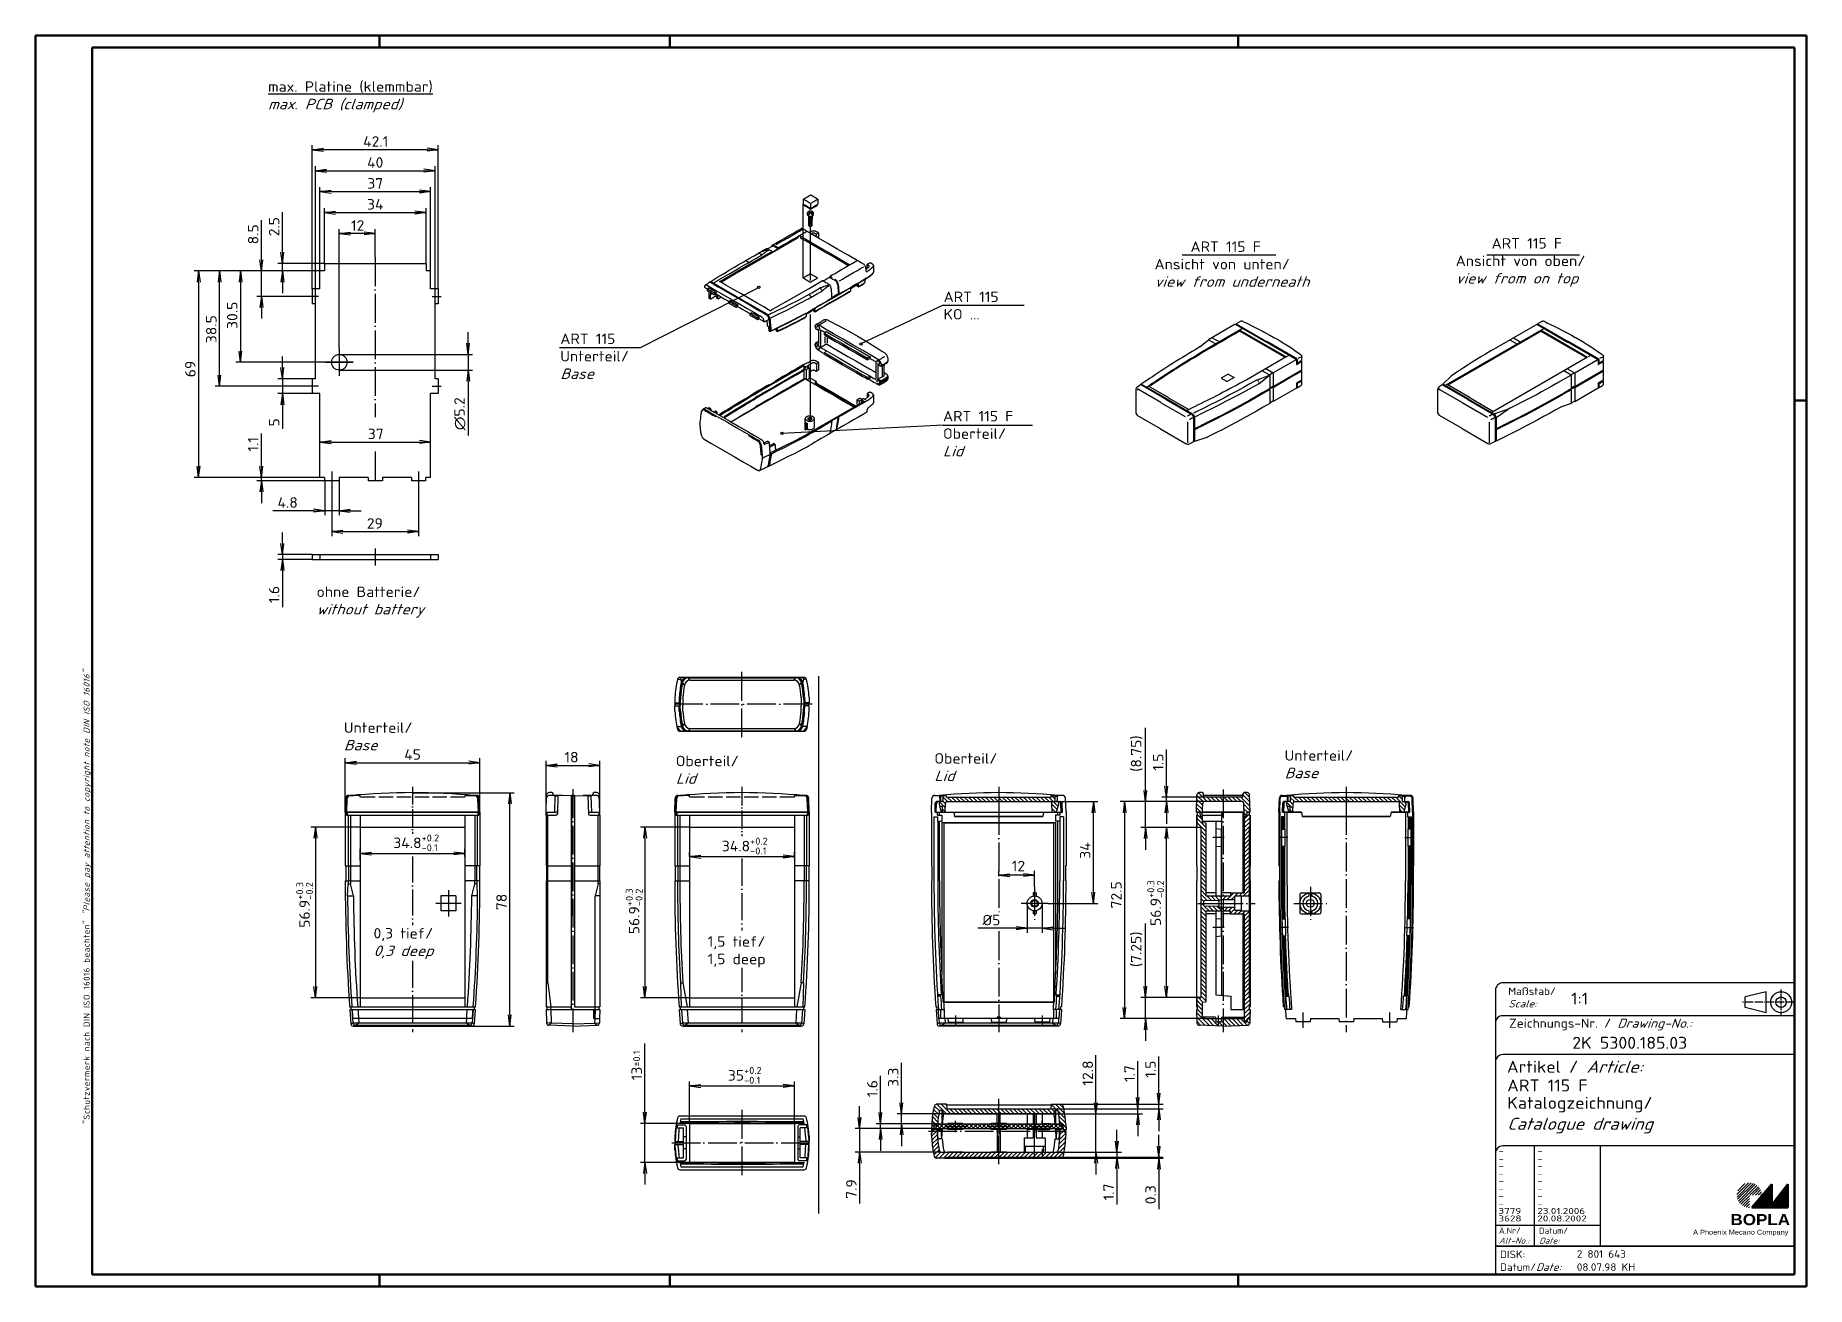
# Model space of a CAD drawing. Extents: x 1 to 593, y 1 to 419.
import ezdxf

# ---------------------------------------------------------------- set-up
doc = ezdxf.new("R2010")
doc.units = 0
doc.header["$LTSCALE"] = 0.4
doc.header["$MEASUREMENT"] = 0
doc.header["$PDMODE"] = 35
doc.header["$PDSIZE"] = -2
doc.linetypes.add('ACAD_ISO02W100', pattern=[15, 12, -3])
doc.linetypes.add('ACAD_ISO04W100', pattern=[30.5, 24, -3, 0.5, -3])
doc.layers.get('0').update_dxf_attribs({"linetype": 'CONTINUOUS'})
doc.layers.get('DEFPOINTS').update_dxf_attribs({"linetype": 'CONTINUOUS'})
doc.styles.get("Standard").update_dxf_attribs({"font": 'ISOCP.shx', "width": 1.2})
doc.dimstyles.new('PHOENIX', dxfattribs={"dimtxt": 3.5, "dimasz": 3.72, "dimexe": 1.5, "dimexo": 0, "dimgap": 2, "dimtad": 1, "dimdsep": 46, "dimtxsty": 'STANDARD', "dimblk1": '_OPEN15', "dimblk2": '_OPEN15', "dimsah": 1, "dimcen": 0, "dimclrd": 1, "dimclre": 1, "dimclrt": 5, "dimadec": 0, "dimazin": 0, "dimtfac": 0.666667, "dimtmove": 0, "dimatfit": 0, "dimldrblk": '_OPEN15', "dimfxl": 1, "dimtolj": 1, "dimarcsym": 0})

msp = doc.modelspace()

# ---------------------------------------------------------------- texts
at = {"color": 1, "linetype": 'Continuous', "width": 1.5}
for s, p in [('-', (489.9999997, 45.2499998)), ('-', (489.9999997, 42.7499998)), ('-', (502.9999997, 45.2499998)), ('-', (502.9999997, 42.7499998)), ('-', (489.9999997, 40.2499998)), ('-', (489.9999997, 37.7499998)), ('-', (489.9999997, 35.2499998)), ('-', (502.9999997, 40.2499998)), ('-', (502.9999997, 37.7499998)), ('-', (502.9999997, 35.2499998)), ('-', (489.9999997, 32.7499998)), ('-', (489.9999997, 30.2499998)), ('-', (502.9999997, 32.7499998)), ('-', (502.9999997, 30.2499998)), ('-', (489.9999997, 27.7499998)), ('3779', (489.9999997, 25.2499998)), ('3628', (489.9999997, 22.7499998)), ('-', (502.9999997, 27.7499998)), ('23.01.2006', (502.9999997, 25.2499998)), ('20.08.2002', (502.9999997, 22.7499998))]:
    msp.add_text(s, height=2, dxfattribs=at).set_placement(p)
at = {"color": 5, "linetype": 'Continuous', "char_height": 3.5, "attachment_point": 7}
for s, insert in [('{\\Lmax. Platine (klemmbar)}\\P{\\Q20;max. PCB (clamped)}', (78.7443229, 393.2698035)), ('     ART 115 F\\PAnsicht von unten/\\P{\\Q20;view from underneath}', (375.0647258, 335.0119034)), ('     ART 115 F\\PAnsicht von oben/\\P{\\Q20;view from on top}', (475.7188319, 335.0542012)), ('ohne Batterie/\\P{\\Q20;without battery}', (94.9821365, 224.4932919)), ('Unterteil/\\P{\\Q20;Base }', (104.085938, 180.1524925)), ('Oberteil/\\P{\\Q20;Lid}', (215.0270668, 169.0131493)), ('Oberteil/\\P{\\Q20;Lid}', (301.4657145, 169.88119)), ('Unterteil/\\P{\\Q20;Base }', (418.5353215, 170.8515774)), ('0,3 tief/\\P{\\Q20;0,3 deep}', (114.0168849, 110.3793194)), ('1,5 tief/ \\P1,5 deep', (225.6880194, 107.6282744))]:
    msp.add_mtext(s, dxfattribs=dict(at, insert=insert))
at = {"color": 1, "linetype": 'Continuous', "char_height": 3.5, "attachment_point": 7}
for s, insert in [('{\\C5;ART 115}\\P{\\C5;KO ...}', (304.5535367, 324.0921908)), ('{\\C5;ART 115}\\P{\\C5;Unterteil/\\P\\Q20;Base}', (176.4314192, 304.2349072)), ('{\\C5;ART 115 F}\\P{\\C5;Oberteil/\\P\\Q20;Lid}', (304.3459101, 278.3870069))]:
    msp.add_mtext(s, dxfattribs=dict(at, insert=insert))
at = {"color": 7, "linetype": 'Continuous', "lineweight": 50, "insert": (19.7024872, 55.3935121), "char_height": 2, "attachment_point": 7, "rotation": 90}
msp.add_mtext('{\\T1.1;\\C1;"Schutzvermerk nach DIN ISO 16016 beachten" \\Q20;"Please pay attention to copyright note DIN ISO 16016"}', dxfattribs=at)
at = {"color": 5, "linetype": 'Continuous', "lineweight": 35, "attachment_point": 7}
for s, insert, char_height in [('{\\C1;Maßstab/\\P\\Q20;Scale:}', (493.2942763, 94.2466908), 2.5), ('{\\C7;1:1}', (514.3074631, 95.198758), 4), ('Zeichnungs-Nr. / {\\Q20;Drawing-No.:}', (493.5702131, 86.5784618), 3), ('{\\C7;2K 5300.185.03}', (514.6810942, 80.4363047), 4), ('{\\C7;Artikel / \\Q20;Article:}', (492.8800602, 72.4289617), 4), ('{\\C7;ART 115 F}', (492.9304982, 66.1809004), 4), ('{\\C7;Katalogzeichnung/}', (492.9304982, 59.1809004), 4), ('{\\Q20;\\C7;Catalogue drawing}', (492.9304982, 52.1809004), 4), ('{\\C1;Ä.Nr/\\P\\Q20;Alt-No.:}', (490.1677583, 15.3230391), 2), ('{\\C1;Datum/\\P\\Q20;Date:}', (503.591834, 15.3230428), 2), ('DISK:', (490.5289913, 10.4947553), 2.5), ('2 801 643', (516.2178658, 10.6059217), 2.5), ('Datum/{\\Q20;Date:}', (490.5289913, 6.2488875), 2.5), ('08.07.98 KH', (516.2178658, 6.2488875), 2.5)]:
    msp.add_mtext(s, dxfattribs=dict(at, insert=insert, char_height=char_height))
at = {"color": 7, "linetype": 'Continuous', "lineweight": 50, "insert": (567.5658807, 21.4651793), "char_height": 3.7, "attachment_point": 7, "line_spacing_factor": 1.135135}
msp.add_mtext('{\\fArial|b1|i0|c0|p34;\\W1.1;BOPLA}', dxfattribs=at)
at = {"color": 7, "linetype": 'Continuous', "lineweight": 50, "insert": (555.0842367, 17.8834606), "char_height": 1.6, "attachment_point": 7}
msp.add_mtext('{\\fArial|b0|i0|c0|p34;\\W1.1;\\C1;A Phoenix Mecano Company}', dxfattribs=at)

# ---------------------------------------------------------------- blocks, each defined once
blk = doc.blocks.new('_OPEN15', base_point=(1, 0))
at = {"color": 0, "linetype": 'ByBlock'}
for p, q in [((1, 0), (0, 0.13)), ((0, 0), (1, 0)), ((1, 0), (0, -0.13))]:
    blk.add_line(p, q, dxfattribs=at)
blk = doc.blocks.new('*D3')
at = {"color": 1, "linetype": 'Continuous', "lineweight": -2}
for p, q in [((283.48, 59.12), (283.48, 71.4)), ((301.93, 55.4), (281.98, 55.4)), ((301.95, 53.8), (281.98, 53.8)), ((283.48, 53.8), (283.48, 55.4)), ((283.48, 50.08), (283.48, 46.36))]:
    blk.add_line(p, q, dxfattribs=at)
at = {"layer": 'DEFPOINTS', "color": 0, "linetype": 'Continuous'}
for p in [(283.48, 55.4), (301.93, 55.4), (301.95, 53.8)]:
    blk.add_point(p, dxfattribs=at)
at = {"color": 1, "linetype": 'Continuous', "lineweight": -2, "xscale": 3.72, "yscale": 3.72, "zscale": 3.72}
for p, rotation in [((283.48, 55.4), 270), ((283.48, 53.8), 90)]:
    blk.add_blockref('_OPEN15', p, dxfattribs=dict(at, rotation=rotation))
at = {"color": 5, "linetype": 'Continuous', "insert": (280.73, 67.12), "char_height": 3.5, "attachment_point": 5, "rotation": 90}
blk.add_mtext('\\A1;1.6', dxfattribs=at)
blk = doc.blocks.new('*D4')
at = {"color": 1, "linetype": 'Continuous', "lineweight": -2}
for p, q in [((276.48, 57.52), (276.48, 61.24)), ((301.93, 53.8), (274.98, 53.8)), ((276.48, 53.8), (276.48, 45.9)), ((303.63, 45.9), (274.98, 45.9)), ((276.48, 42.18), (276.48, 28.73))]:
    blk.add_line(p, q, dxfattribs=at)
at = {"layer": 'DEFPOINTS', "color": 0, "linetype": 'Continuous'}
for p in [(301.93, 53.8), (276.48, 45.9), (303.63, 45.9)]:
    blk.add_point(p, dxfattribs=at)
at = {"color": 1, "linetype": 'Continuous', "lineweight": -2, "xscale": 3.72, "yscale": 3.72, "zscale": 3.72}
for p, rotation in [((276.48, 53.8), 270), ((276.48, 45.9), 90)]:
    blk.add_blockref('_OPEN15', p, dxfattribs=dict(at, rotation=rotation))
at = {"color": 5, "linetype": 'Continuous', "insert": (273.73, 33.59), "char_height": 3.5, "attachment_point": 5, "rotation": 90}
blk.add_mtext('\\A1;7.9', dxfattribs=at)
blk = doc.blocks.new('*D5')
at = {"color": 1, "linetype": 'Continuous', "lineweight": -2}
for p, q in [((290.48, 62.42), (290.48, 75.7)), ((305.39, 58.7), (288.98, 58.7)), ((301.93, 55.4), (288.98, 55.4)), ((290.48, 55.4), (290.48, 58.7)), ((290.48, 51.68), (290.48, 47.96))]:
    blk.add_line(p, q, dxfattribs=at)
at = {"layer": 'DEFPOINTS', "color": 0, "linetype": 'Continuous'}
for p in [(290.48, 55.4), (301.93, 55.4), (305.39, 58.7)]:
    blk.add_point(p, dxfattribs=at)
at = {"color": 1, "linetype": 'Continuous', "lineweight": -2, "xscale": 3.72, "yscale": 3.72, "zscale": 3.72}
for p, rotation in [((290.48, 58.7), 270), ((290.48, 55.4), 90)]:
    blk.add_blockref('_OPEN15', p, dxfattribs=dict(at, rotation=rotation))
at = {"color": 5, "linetype": 'Continuous', "insert": (287.73, 70.92), "char_height": 3.5, "attachment_point": 5, "rotation": 90}
blk.add_mtext('\\A1;3.3', dxfattribs=at)
blk = doc.blocks.new('*D6')
at = {"color": 1, "linetype": 'Continuous', "lineweight": -2}
for p, q in [((109.56, 154.51), (93.06, 154.51)), ((94.56, 150.79), (94.56, 101.23)), ((109.56, 97.51), (93.06, 97.51))]:
    blk.add_line(p, q, dxfattribs=at)
at = {"layer": 'DEFPOINTS', "color": 0, "linetype": 'Continuous'}
for p in [(109.56, 154.51), (94.56, 97.51), (109.56, 97.51)]:
    blk.add_point(p, dxfattribs=at)
at = {"color": 1, "linetype": 'Continuous', "lineweight": -2, "xscale": 3.72, "yscale": 3.72, "zscale": 3.72}
for p, rotation in [((94.56, 154.51), 90), ((94.56, 97.51), 270)]:
    blk.add_blockref('_OPEN15', p, dxfattribs=dict(at, rotation=rotation))
at = {"color": 5, "linetype": 'Continuous', "insert": (90.97, 128.51), "char_height": 3.5, "attachment_point": 5, "rotation": 90}
blk.add_mtext('\\A1;56.9{\\H0.666x;\\S+0.3^ -0.2;}', dxfattribs=at)
blk = doc.blocks.new('*D7')
at = {"color": 1, "linetype": 'Continuous', "lineweight": -2}
for p, q in [((204.72, 59.23), (204.72, 82.24)), ((219.67, 55.51), (203.22, 55.51)), ((204.72, 42.49), (204.72, 55.51)), ((219.65, 42.49), (203.22, 42.49)), ((204.72, 38.77), (204.72, 35.05))]:
    blk.add_line(p, q, dxfattribs=at)
at = {"layer": 'DEFPOINTS', "color": 0, "linetype": 'Continuous'}
for p in [(219.67, 55.51), (204.72, 42.49), (219.65, 42.49)]:
    blk.add_point(p, dxfattribs=at)
at = {"color": 1, "linetype": 'Continuous', "lineweight": -2, "xscale": 3.72, "yscale": 3.72, "zscale": 3.72}
for p, rotation in [((204.72, 55.51), 270), ((204.72, 42.49), 90)]:
    blk.add_blockref('_OPEN15', p, dxfattribs=dict(at, rotation=rotation))
at = {"color": 5, "linetype": 'Continuous', "insert": (201.97, 74.9), "char_height": 3.5, "attachment_point": 5, "rotation": 90}
blk.add_mtext('\\A1;13{\\H0.666x;%%p0.1}', dxfattribs=at)
blk = doc.blocks.new('*D8')
at = {"color": 1, "linetype": 'Continuous', "lineweight": -2}
for p, q in [((219.67, 55.51), (219.67, 69.51)), ((223.39, 68.01), (250.95, 68.01)), ((254.67, 55.51), (254.67, 69.51))]:
    blk.add_line(p, q, dxfattribs=at)
at = {"layer": 'DEFPOINTS', "color": 0, "linetype": 'Continuous'}
for p in [(254.67, 68.01), (219.67, 55.51), (254.67, 55.51)]:
    blk.add_point(p, dxfattribs=at)
at = {"color": 1, "linetype": 'Continuous', "lineweight": -2, "xscale": 3.72, "yscale": 3.72, "zscale": 3.72, "rotation": 180}
blk.add_blockref('_OPEN15', (219.67, 68.01), dxfattribs=at)
at = {"color": 1, "linetype": 'Continuous', "lineweight": -2, "xscale": 3.72, "yscale": 3.72, "zscale": 3.72}
blk.add_blockref('_OPEN15', (254.67, 68.01), dxfattribs=at)
at = {"color": 5, "linetype": 'Continuous', "insert": (238.11, 71.56), "char_height": 3.5, "attachment_point": 5}
blk.add_mtext('\\A1;35{\\H2.333333;\\S+0.2^ -0.1;}', dxfattribs=at)
blk = doc.blocks.new('*D9')
at = {"color": 1, "linetype": 'Continuous', "lineweight": -2}
for p, q in [((127.06, 166.01), (161.06, 166.01)), ((159.56, 91.73), (159.56, 162.29)), ((146.88, 88.01), (161.06, 88.01))]:
    blk.add_line(p, q, dxfattribs=at)
at = {"layer": 'DEFPOINTS', "color": 0, "linetype": 'Continuous'}
for p in [(127.06, 166.01), (159.56, 166.01), (146.88, 88.01)]:
    blk.add_point(p, dxfattribs=at)
at = {"color": 1, "linetype": 'Continuous', "lineweight": -2, "xscale": 3.72, "yscale": 3.72, "zscale": 3.72}
for p, rotation in [((159.56, 166.01), 90), ((159.56, 88.01), 270)]:
    blk.add_blockref('_OPEN15', p, dxfattribs=dict(at, rotation=rotation))
at = {"color": 5, "linetype": 'Continuous', "insert": (156.81, 129.51), "char_height": 3.5, "attachment_point": 5, "rotation": 90}
blk.add_mtext('\\A1;78', dxfattribs=at)
blk = doc.blocks.new('*D10')
at = {"color": 1, "linetype": 'Continuous', "lineweight": -2}
for p, q in [((104.56, 159.58), (104.56, 177.51)), ((108.28, 176.01), (145.84, 176.01)), ((149.56, 159.58), (149.56, 177.51))]:
    blk.add_line(p, q, dxfattribs=at)
at = {"layer": 'DEFPOINTS', "color": 0, "linetype": 'Continuous'}
for p in [(149.56, 176.01), (104.56, 159.58), (149.56, 159.58)]:
    blk.add_point(p, dxfattribs=at)
at = {"color": 1, "linetype": 'Continuous', "lineweight": -2, "xscale": 3.72, "yscale": 3.72, "zscale": 3.72, "rotation": 180}
blk.add_blockref('_OPEN15', (104.56, 176.01), dxfattribs=at)
at = {"color": 1, "linetype": 'Continuous', "lineweight": -2, "xscale": 3.72, "yscale": 3.72, "zscale": 3.72}
blk.add_blockref('_OPEN15', (149.56, 176.01), dxfattribs=at)
at = {"color": 5, "linetype": 'Continuous', "insert": (127.06, 178.76), "char_height": 3.5, "attachment_point": 5}
blk.add_mtext('\\A1;45', dxfattribs=at)
blk = doc.blocks.new('*D11')
at = {"color": 1, "linetype": 'Continuous', "lineweight": -2}
for p, q in [((109.56, 143.33), (109.56, 147.2)), ((113.28, 145.7), (140.84, 145.7)), ((144.56, 144.66), (144.56, 147.2))]:
    blk.add_line(p, q, dxfattribs=at)
at = {"layer": 'DEFPOINTS', "color": 0, "linetype": 'Continuous'}
for p in [(109.56, 143.33), (144.56, 145.7), (144.56, 144.66)]:
    blk.add_point(p, dxfattribs=at)
at = {"color": 1, "linetype": 'Continuous', "lineweight": -2, "xscale": 3.72, "yscale": 3.72, "zscale": 3.72, "rotation": 180}
blk.add_blockref('_OPEN15', (109.56, 145.7), dxfattribs=at)
at = {"color": 1, "linetype": 'Continuous', "lineweight": -2, "xscale": 3.72, "yscale": 3.72, "zscale": 3.72}
blk.add_blockref('_OPEN15', (144.56, 145.7), dxfattribs=at)
at = {"color": 5, "linetype": 'Continuous', "insert": (128.29, 149.24), "char_height": 3.5, "attachment_point": 5}
blk.add_mtext('\\A1;34.8{\\H0.666x;\\S+0.2^ -0.1;}', dxfattribs=at)
blk = doc.blocks.new('*D12')
at = {"color": 1, "linetype": 'Continuous', "lineweight": -2}
for p, q in [((171.67, 158.51), (171.67, 176.61)), ((175.39, 175.11), (185.95, 175.11)), ((189.67, 158.51), (189.67, 176.61))]:
    blk.add_line(p, q, dxfattribs=at)
at = {"layer": 'DEFPOINTS', "color": 0, "linetype": 'Continuous'}
for p in [(189.67, 175.11), (171.67, 158.51), (189.67, 158.51)]:
    blk.add_point(p, dxfattribs=at)
at = {"color": 1, "linetype": 'Continuous', "lineweight": -2, "xscale": 3.72, "yscale": 3.72, "zscale": 3.72, "rotation": 180}
blk.add_blockref('_OPEN15', (171.67, 175.11), dxfattribs=at)
at = {"color": 1, "linetype": 'Continuous', "lineweight": -2, "xscale": 3.72, "yscale": 3.72, "zscale": 3.72}
blk.add_blockref('_OPEN15', (189.67, 175.11), dxfattribs=at)
at = {"color": 5, "linetype": 'Continuous', "insert": (180.17, 177.86), "char_height": 3.5, "attachment_point": 5}
blk.add_mtext('\\A1;18', dxfattribs=at)
blk = doc.blocks.new('*D13')
at = {"color": 1, "linetype": 'Continuous', "lineweight": -2}
for p, q in [((219.67, 154.51), (203.22, 154.51)), ((204.72, 150.79), (204.72, 101.23)), ((219.67, 97.51), (203.22, 97.51))]:
    blk.add_line(p, q, dxfattribs=at)
at = {"layer": 'DEFPOINTS', "color": 0, "linetype": 'Continuous'}
for p in [(219.67, 154.51), (204.72, 97.51), (219.67, 97.51)]:
    blk.add_point(p, dxfattribs=at)
at = {"color": 1, "linetype": 'Continuous', "lineweight": -2, "xscale": 3.72, "yscale": 3.72, "zscale": 3.72}
for p, rotation in [((204.72, 154.51), 90), ((204.72, 97.51), 270)]:
    blk.add_blockref('_OPEN15', p, dxfattribs=dict(at, rotation=rotation))
at = {"color": 5, "linetype": 'Continuous', "insert": (201.12, 126.38), "char_height": 3.5, "attachment_point": 5, "rotation": 90}
blk.add_mtext('\\A1;56.9{\\H0.666x;\\S+0.3^ -0.2;}', dxfattribs=at)
blk = doc.blocks.new('*D14')
at = {"color": 1, "linetype": 'Continuous', "lineweight": -2}
for p, q in [((219.67, 144.63), (219.67, 146.13)), ((223.39, 144.63), (250.95, 144.63)), ((254.67, 144.13), (254.67, 146.13))]:
    blk.add_line(p, q, dxfattribs=at)
at = {"layer": 'DEFPOINTS', "color": 0, "linetype": 'Continuous'}
for p in [(219.67, 144.63), (254.67, 144.63), (254.67, 144.13)]:
    blk.add_point(p, dxfattribs=at)
at = {"color": 1, "linetype": 'Continuous', "lineweight": -2, "xscale": 3.72, "yscale": 3.72, "zscale": 3.72, "rotation": 180}
blk.add_blockref('_OPEN15', (219.67, 144.63), dxfattribs=at)
at = {"color": 1, "linetype": 'Continuous', "lineweight": -2, "xscale": 3.72, "yscale": 3.72, "zscale": 3.72}
blk.add_blockref('_OPEN15', (254.67, 144.63), dxfattribs=at)
at = {"color": 5, "linetype": 'Continuous', "insert": (238.11, 148.17), "char_height": 3.5, "attachment_point": 5}
blk.add_mtext('\\A1;34.8{\\H0.666x;\\S+0.2^ -0.1;}', dxfattribs=at)
blk = doc.blocks.new('*D15')
at = {"color": 1, "linetype": 'ByBlock'}
for p, q in [((96.08, 271.32), (96.08, 284.63)), ((133.08, 271.32), (133.08, 284.63)), ((99.8, 283.13), (129.36, 283.13))]:
    blk.add_line(p, q, dxfattribs=at)
at = {"layer": 'DEFPOINTS', "color": 0, "linetype": 'ByBlock'}
for p in [(133.08, 283.13), (96.08, 271.32), (133.08, 271.32)]:
    blk.add_point(p, dxfattribs=at)
at = {"color": 1, "linetype": 'ByBlock', "xscale": 3.72, "yscale": 3.72, "zscale": 3.72, "rotation": 180}
blk.add_blockref('_OPEN15', (96.08, 283.13), dxfattribs=at)
at = {"color": 1, "linetype": 'ByBlock', "xscale": 3.72, "yscale": 3.72, "zscale": 3.72}
blk.add_blockref('_OPEN15', (133.08, 283.13), dxfattribs=at)
at = {"color": 5, "linetype": 'ByBlock', "insert": (114.75, 285.88), "char_height": 3.5, "attachment_point": 5}
blk.add_mtext('\\A1;37', dxfattribs=at)
blk = doc.blocks.new('*D16')
at = {"color": 1, "linetype": 'ByBlock'}
for p, q in [((100.08, 268.22), (100.08, 251.72)), ((129.08, 268.22), (129.08, 251.72)), ((103.8, 253.22), (125.36, 253.22))]:
    blk.add_line(p, q, dxfattribs=at)
at = {"layer": 'DEFPOINTS', "color": 0, "linetype": 'ByBlock'}
for p in [(100.08, 268.22), (129.08, 268.22), (129.08, 253.22)]:
    blk.add_point(p, dxfattribs=at)
at = {"color": 1, "linetype": 'ByBlock', "xscale": 3.72, "yscale": 3.72, "zscale": 3.72, "rotation": 180}
blk.add_blockref('_OPEN15', (100.08, 253.22), dxfattribs=at)
at = {"color": 1, "linetype": 'ByBlock', "xscale": 3.72, "yscale": 3.72, "zscale": 3.72}
blk.add_blockref('_OPEN15', (129.08, 253.22), dxfattribs=at)
at = {"color": 5, "linetype": 'ByBlock', "insert": (114.44, 255.97), "char_height": 3.5, "attachment_point": 5}
blk.add_mtext('\\A1;29', dxfattribs=at)
blk = doc.blocks.new('*D17')
at = {"color": 1, "linetype": 'ByBlock'}
for p, q in [((93.53, 334.32), (93.53, 382.32)), ((131.91, 380.82), (97.25, 380.82)), ((135.63, 334.32), (135.63, 382.32))]:
    blk.add_line(p, q, dxfattribs=at)
at = {"layer": 'DEFPOINTS', "color": 0, "linetype": 'ByBlock'}
for p in [(93.53, 380.82), (93.53, 334.32), (135.63, 334.32)]:
    blk.add_point(p, dxfattribs=at)
at = {"color": 1, "linetype": 'ByBlock', "xscale": 3.72, "yscale": 3.72, "zscale": 3.72, "rotation": 180}
blk.add_blockref('_OPEN15', (93.53, 380.82), dxfattribs=at)
at = {"color": 1, "linetype": 'ByBlock', "xscale": 3.72, "yscale": 3.72, "zscale": 3.72}
blk.add_blockref('_OPEN15', (135.63, 380.82), dxfattribs=at)
at = {"color": 5, "linetype": 'ByBlock', "insert": (114.75, 383.57), "char_height": 3.5, "attachment_point": 5}
blk.add_mtext('\\A1;42.1', dxfattribs=at)
blk = doc.blocks.new('*D18')
at = {"color": 1, "linetype": 'ByBlock'}
for p, q in [((97.58, 342.82), (97.58, 361.32)), ((131.58, 342.82), (131.58, 361.32)), ((101.3, 359.82), (127.86, 359.82))]:
    blk.add_line(p, q, dxfattribs=at)
at = {"layer": 'DEFPOINTS', "color": 0, "linetype": 'ByBlock'}
for p in [(131.58, 359.82), (97.58, 342.82), (131.58, 342.82)]:
    blk.add_point(p, dxfattribs=at)
at = {"color": 1, "linetype": 'ByBlock', "xscale": 3.72, "yscale": 3.72, "zscale": 3.72, "rotation": 180}
blk.add_blockref('_OPEN15', (97.58, 359.82), dxfattribs=at)
at = {"color": 1, "linetype": 'ByBlock', "xscale": 3.72, "yscale": 3.72, "zscale": 3.72}
blk.add_blockref('_OPEN15', (131.58, 359.82), dxfattribs=at)
at = {"color": 5, "linetype": 'ByBlock', "insert": (114.58, 362.57), "char_height": 3.5, "attachment_point": 5}
blk.add_mtext('\\A1;34', dxfattribs=at)
blk = doc.blocks.new('*D19')
at = {"color": 1, "linetype": 'ByBlock'}
for p, q in [((94.58, 329.32), (94.58, 375.32)), ((98.3, 373.82), (130.86, 373.82)), ((134.58, 329.32), (134.58, 375.32))]:
    blk.add_line(p, q, dxfattribs=at)
at = {"layer": 'DEFPOINTS', "color": 0, "linetype": 'ByBlock'}
for p in [(134.58, 373.82), (94.58, 329.32), (134.58, 329.32)]:
    blk.add_point(p, dxfattribs=at)
at = {"color": 1, "linetype": 'ByBlock', "xscale": 3.72, "yscale": 3.72, "zscale": 3.72, "rotation": 180}
blk.add_blockref('_OPEN15', (94.58, 373.82), dxfattribs=at)
at = {"color": 1, "linetype": 'ByBlock', "xscale": 3.72, "yscale": 3.72, "zscale": 3.72}
blk.add_blockref('_OPEN15', (134.58, 373.82), dxfattribs=at)
at = {"color": 5, "linetype": 'ByBlock', "insert": (114.58, 376.57), "char_height": 3.5, "attachment_point": 5}
blk.add_mtext('\\A1;40', dxfattribs=at)
blk = doc.blocks.new('*D20')
at = {"color": 1, "linetype": 'ByBlock'}
for p, q in [((145.63, 316.14), (145.63, 319.86)), ((102.58, 312.42), (147.13, 312.42)), ((145.63, 312.42), (145.63, 307.22)), ((102.58, 307.22), (147.13, 307.22)), ((145.63, 303.5), (145.63, 285.39))]:
    blk.add_line(p, q, dxfattribs=at)
at = {"layer": 'DEFPOINTS', "color": 0, "linetype": 'ByBlock'}
for p in [(102.58, 312.42), (102.58, 307.22), (145.63, 307.22)]:
    blk.add_point(p, dxfattribs=at)
at = {"color": 1, "linetype": 'ByBlock', "xscale": 3.72, "yscale": 3.72, "zscale": 3.72}
for p, rotation in [((145.63, 312.42), 270), ((145.63, 307.22), 90)]:
    blk.add_blockref('_OPEN15', p, dxfattribs=dict(at, rotation=rotation))
at = {"color": 5, "linetype": 'ByBlock', "insert": (142.88, 292.59), "char_height": 3.5, "attachment_point": 5, "rotation": 90}
blk.add_mtext('\\A1;∅5.2', dxfattribs=at)
blk = doc.blocks.new('*D21')
at = {"color": 1, "linetype": 'Continuous', "lineweight": -2}
for p, q in [((102.58, 314.42), (102.58, 354.32)), ((110.86, 352.82), (106.3, 352.82)), ((114.58, 344.82), (114.58, 354.32))]:
    blk.add_line(p, q, dxfattribs=at)
at = {"layer": 'DEFPOINTS', "color": 0, "linetype": 'Continuous'}
for p in [(102.58, 352.82), (114.58, 344.82), (102.58, 314.42)]:
    blk.add_point(p, dxfattribs=at)
at = {"color": 1, "linetype": 'Continuous', "lineweight": -2, "xscale": 3.72, "yscale": 3.72, "zscale": 3.72, "rotation": 180}
blk.add_blockref('_OPEN15', (102.58, 352.82), dxfattribs=at)
at = {"color": 1, "linetype": 'Continuous', "lineweight": -2, "xscale": 3.72, "yscale": 3.72, "zscale": 3.72}
blk.add_blockref('_OPEN15', (114.58, 352.82), dxfattribs=at)
at = {"color": 5, "linetype": 'Continuous', "insert": (108.7, 355.49), "char_height": 3.5, "attachment_point": 5}
blk.add_mtext('\\A1;12', dxfattribs=at)
blk = doc.blocks.new('*D22')
at = {"color": 1, "linetype": 'ByBlock'}
for p, q in [((96.08, 340.32), (96.08, 368.32)), ((133.08, 340.32), (133.08, 368.32)), ((99.8, 366.82), (129.36, 366.82))]:
    blk.add_line(p, q, dxfattribs=at)
at = {"layer": 'DEFPOINTS', "color": 0, "linetype": 'ByBlock'}
for p in [(133.08, 366.82), (96.08, 340.32), (133.08, 340.32)]:
    blk.add_point(p, dxfattribs=at)
at = {"color": 1, "linetype": 'ByBlock', "xscale": 3.72, "yscale": 3.72, "zscale": 3.72, "rotation": 180}
blk.add_blockref('_OPEN15', (96.08, 366.82), dxfattribs=at)
at = {"color": 1, "linetype": 'ByBlock', "xscale": 3.72, "yscale": 3.72, "zscale": 3.72}
blk.add_blockref('_OPEN15', (133.08, 366.82), dxfattribs=at)
at = {"color": 5, "linetype": 'ByBlock', "insert": (114.58, 369.57), "char_height": 3.5, "attachment_point": 5}
blk.add_mtext('\\A1;37', dxfattribs=at)
blk = doc.blocks.new('*D23')
at = {"color": 1, "linetype": 'ByBlock'}
for p, q in [((76.53, 344.04), (76.53, 357.33)), ((96.83, 340.32), (75.03, 340.32)), ((76.53, 331.82), (76.53, 340.32)), ((92.53, 331.82), (75.03, 331.82)), ((76.53, 328.1), (76.53, 324.38))]:
    blk.add_line(p, q, dxfattribs=at)
at = {"layer": 'DEFPOINTS', "color": 0, "linetype": 'ByBlock'}
for p in [(76.53, 340.32), (96.83, 340.32), (92.53, 331.82)]:
    blk.add_point(p, dxfattribs=at)
at = {"color": 1, "linetype": 'ByBlock', "xscale": 3.72, "yscale": 3.72, "zscale": 3.72}
for p, rotation in [((76.53, 340.32), 270), ((76.53, 331.82), 90)]:
    blk.add_blockref('_OPEN15', p, dxfattribs=dict(at, rotation=rotation))
at = {"color": 5, "linetype": 'ByBlock', "insert": (73.78, 352.55), "char_height": 3.5, "attachment_point": 5, "rotation": 90}
blk.add_mtext('\\A1;8.5', dxfattribs=at)
blk = doc.blocks.new('*D24')
at = {"color": 1, "linetype": 'ByBlock'}
for p, q in [((83.53, 346.54), (83.53, 359.96)), ((97.58, 342.82), (82.03, 342.82)), ((96.08, 340.32), (82.03, 340.32)), ((83.53, 340.32), (83.53, 342.82)), ((83.53, 336.6), (83.53, 332.88))]:
    blk.add_line(p, q, dxfattribs=at)
at = {"layer": 'DEFPOINTS', "color": 0, "linetype": 'ByBlock'}
for p in [(83.53, 340.32), (96.08, 340.32), (97.58, 342.82)]:
    blk.add_point(p, dxfattribs=at)
at = {"color": 1, "linetype": 'ByBlock', "xscale": 3.72, "yscale": 3.72, "zscale": 3.72}
for p, rotation in [((83.53, 342.82), 270), ((83.53, 340.32), 90)]:
    blk.add_blockref('_OPEN15', p, dxfattribs=dict(at, rotation=rotation))
at = {"color": 5, "linetype": 'ByBlock', "insert": (80.78, 355.11), "char_height": 3.5, "attachment_point": 5, "rotation": 90}
blk.add_mtext('\\A1;2.5', dxfattribs=at)
blk = doc.blocks.new('*D25')
at = {"color": 1, "linetype": 'ByBlock'}
for p, q in [((76.53, 275.04), (76.53, 286.01)), ((96.08, 271.32), (75.03, 271.32)), ((97.68, 270.22), (75.03, 270.22)), ((76.53, 270.22), (76.53, 271.32)), ((76.53, 266.5), (76.53, 262.78))]:
    blk.add_line(p, q, dxfattribs=at)
at = {"layer": 'DEFPOINTS', "color": 0, "linetype": 'ByBlock'}
for p in [(76.53, 271.32), (96.08, 271.32), (97.68, 270.22)]:
    blk.add_point(p, dxfattribs=at)
at = {"color": 1, "linetype": 'ByBlock', "xscale": 3.72, "yscale": 3.72, "zscale": 3.72}
for p, rotation in [((76.53, 271.32), 270), ((76.53, 270.22), 90)]:
    blk.add_blockref('_OPEN15', p, dxfattribs=dict(at, rotation=rotation))
at = {"color": 5, "linetype": 'ByBlock', "insert": (73.78, 282.39), "char_height": 3.5, "attachment_point": 5, "rotation": 90}
blk.add_mtext('\\A1;1.1', dxfattribs=at)
blk = doc.blocks.new('*D26')
at = {"color": 1, "linetype": 'ByBlock'}
for p, q in [((96.08, 340.32), (54.03, 340.32)), ((55.53, 336.6), (55.53, 275.04)), ((96.08, 271.32), (54.03, 271.32))]:
    blk.add_line(p, q, dxfattribs=at)
at = {"layer": 'DEFPOINTS', "color": 0, "linetype": 'ByBlock'}
for p in [(96.08, 340.32), (55.53, 271.32), (96.08, 271.32)]:
    blk.add_point(p, dxfattribs=at)
at = {"color": 1, "linetype": 'ByBlock', "xscale": 3.72, "yscale": 3.72, "zscale": 3.72}
for p, rotation in [((55.53, 340.32), 90), ((55.53, 271.32), 270)]:
    blk.add_blockref('_OPEN15', p, dxfattribs=dict(at, rotation=rotation))
at = {"color": 5, "linetype": 'ByBlock', "insert": (52.78, 307.56), "char_height": 3.5, "attachment_point": 5, "rotation": 90}
blk.add_mtext('\\A1;69', dxfattribs=at)
blk = doc.blocks.new('*D27')
at = {"color": 1, "linetype": 'ByBlock'}
for p, q in [((83.53, 249.26), (83.53, 252.98)), ((93.53, 245.54), (82.03, 245.54)), ((93.53, 243.94), (82.03, 243.94)), ((83.53, 245.54), (83.53, 243.94)), ((83.53, 240.22), (83.53, 227.94))]:
    blk.add_line(p, q, dxfattribs=at)
at = {"layer": 'DEFPOINTS', "color": 0, "linetype": 'ByBlock'}
for p in [(83.53, 243.94), (93.53, 245.54), (93.53, 243.94)]:
    blk.add_point(p, dxfattribs=at)
at = {"color": 1, "linetype": 'ByBlock', "xscale": 3.72, "yscale": 3.72, "zscale": 3.72}
for p, rotation in [((83.53, 245.54), 270), ((83.53, 243.94), 90)]:
    blk.add_blockref('_OPEN15', p, dxfattribs=dict(at, rotation=rotation))
at = {"color": 5, "linetype": 'ByBlock', "insert": (80.78, 232.22), "char_height": 3.5, "attachment_point": 5, "rotation": 90}
blk.add_mtext('\\A1;1.6', dxfattribs=at)
blk = doc.blocks.new('*D28')
at = {"color": 1, "linetype": 'ByBlock'}
for p, q in [((97.68, 270.22), (97.68, 258.72)), ((102.48, 270.22), (102.48, 258.72)), ((93.96, 260.22), (80.36, 260.22)), ((102.48, 260.22), (97.68, 260.22)), ((106.2, 260.22), (109.92, 260.22))]:
    blk.add_line(p, q, dxfattribs=at)
at = {"layer": 'DEFPOINTS', "color": 0, "linetype": 'ByBlock'}
for p in [(97.68, 270.22), (102.48, 270.22), (102.48, 260.22)]:
    blk.add_point(p, dxfattribs=at)
at = {"color": 1, "linetype": 'ByBlock', "xscale": 3.72, "yscale": 3.72, "zscale": 3.72}
blk.add_blockref('_OPEN15', (97.68, 260.22), dxfattribs=at)
at = {"color": 1, "linetype": 'ByBlock', "xscale": 3.72, "yscale": 3.72, "zscale": 3.72, "rotation": 180}
blk.add_blockref('_OPEN15', (102.48, 260.22), dxfattribs=at)
at = {"color": 5, "linetype": 'ByBlock', "insert": (85.3, 262.97), "char_height": 3.5, "attachment_point": 5}
blk.add_mtext('\\A1;4.8', dxfattribs=at)
blk = doc.blocks.new('*D29')
at = {"color": 1, "linetype": 'ByBlock'}
for p, q in [((96.08, 340.32), (61.03, 340.32)), ((62.53, 305.54), (62.53, 336.6)), ((92.53, 301.82), (61.03, 301.82))]:
    blk.add_line(p, q, dxfattribs=at)
at = {"layer": 'DEFPOINTS', "color": 0, "linetype": 'ByBlock'}
for p in [(62.53, 340.32), (96.08, 340.32), (92.53, 301.82)]:
    blk.add_point(p, dxfattribs=at)
at = {"color": 1, "linetype": 'ByBlock', "xscale": 3.72, "yscale": 3.72, "zscale": 3.72}
for p, rotation in [((62.53, 340.32), 90), ((62.53, 301.82), 270)]:
    blk.add_blockref('_OPEN15', p, dxfattribs=dict(at, rotation=rotation))
at = {"color": 5, "linetype": 'ByBlock', "insert": (59.78, 320.86), "char_height": 3.5, "attachment_point": 5, "rotation": 90}
blk.add_mtext('\\A1;38.5', dxfattribs=at)
blk = doc.blocks.new('*D30')
at = {"color": 1, "linetype": 'ByBlock'}
for p, q in [((83.53, 308.04), (83.53, 311.76)), ((93.53, 304.32), (82.03, 304.32)), ((83.53, 304.32), (83.53, 299.32)), ((93.53, 299.32), (82.03, 299.32)), ((83.53, 295.6), (83.53, 287.56))]:
    blk.add_line(p, q, dxfattribs=at)
at = {"layer": 'DEFPOINTS', "color": 0, "linetype": 'ByBlock'}
for p in [(83.53, 304.32), (93.53, 304.32), (93.53, 299.32)]:
    blk.add_point(p, dxfattribs=at)
at = {"color": 1, "linetype": 'ByBlock', "xscale": 3.72, "yscale": 3.72, "zscale": 3.72}
for p, rotation in [((83.53, 304.32), 270), ((83.53, 299.32), 90)]:
    blk.add_blockref('_OPEN15', p, dxfattribs=dict(at, rotation=rotation))
at = {"color": 5, "linetype": 'ByBlock', "insert": (80.78, 289.72), "char_height": 3.5, "attachment_point": 5, "rotation": 90}
blk.add_mtext('\\A1;5', dxfattribs=at)
blk = doc.blocks.new('*D31')
at = {"color": 1, "linetype": 'ByBlock'}
for p, q in [((96.08, 340.32), (68.03, 340.32)), ((69.53, 336.6), (69.53, 313.54)), ((107.18, 309.82), (68.03, 309.82))]:
    blk.add_line(p, q, dxfattribs=at)
at = {"layer": 'DEFPOINTS', "color": 0, "linetype": 'ByBlock'}
for p in [(96.08, 340.32), (69.53, 309.82), (107.18, 309.82)]:
    blk.add_point(p, dxfattribs=at)
at = {"color": 1, "linetype": 'ByBlock', "xscale": 3.72, "yscale": 3.72, "zscale": 3.72}
for p, rotation in [((69.53, 340.32), 90), ((69.53, 309.82), 270)]:
    blk.add_blockref('_OPEN15', p, dxfattribs=dict(at, rotation=rotation))
at = {"color": 5, "linetype": 'ByBlock', "insert": (66.78, 325.5), "char_height": 3.5, "attachment_point": 5, "rotation": 90}
blk.add_mtext('\\A1;30.5', dxfattribs=at)
blk = doc.blocks.new('*D32')
at = {"color": 1, "linetype": 'Continuous', "lineweight": -2}
for p, q in [((355.48, 62.42), (355.48, 78.31)), ((340.63, 58.7), (356.98, 58.7)), ((355.48, 45.9), (355.48, 58.7)), ((342.33, 45.9), (356.98, 45.9)), ((355.48, 42.18), (355.48, 38.46))]:
    blk.add_line(p, q, dxfattribs=at)
at = {"layer": 'DEFPOINTS', "color": 0, "linetype": 'Continuous'}
for p in [(340.63, 58.7), (355.48, 58.7), (342.33, 45.9)]:
    blk.add_point(p, dxfattribs=at)
at = {"color": 1, "linetype": 'Continuous', "lineweight": -2, "xscale": 3.72, "yscale": 3.72, "zscale": 3.72}
for p, rotation in [((355.48, 58.7), 270), ((355.48, 45.9), 90)]:
    blk.add_blockref('_OPEN15', p, dxfattribs=dict(at, rotation=rotation))
at = {"color": 5, "linetype": 'Continuous', "insert": (352.73, 72.32), "char_height": 3.5, "attachment_point": 5, "rotation": 90}
blk.add_mtext('\\A1;12.8', dxfattribs=at)
blk = doc.blocks.new('*D33')
at = {"color": 1, "linetype": 'Continuous', "lineweight": -2}
for p, q in [((369.48, 64.12), (369.48, 76.31)), ((305.61, 60.4), (370.98, 60.4)), ((369.48, 58.7), (369.48, 60.4)), ((304.68, 58.7), (370.98, 58.7)), ((369.48, 54.98), (369.48, 51.26))]:
    blk.add_line(p, q, dxfattribs=at)
at = {"layer": 'DEFPOINTS', "color": 0, "linetype": 'Continuous'}
for p in [(305.61, 60.4), (369.48, 60.4), (304.68, 58.7)]:
    blk.add_point(p, dxfattribs=at)
at = {"color": 1, "linetype": 'Continuous', "lineweight": -2, "xscale": 3.72, "yscale": 3.72, "zscale": 3.72}
for p, rotation in [((369.48, 60.4), 270), ((369.48, 58.7), 90)]:
    blk.add_blockref('_OPEN15', p, dxfattribs=dict(at, rotation=rotation))
at = {"color": 5, "linetype": 'Continuous', "insert": (366.73, 72.16), "char_height": 3.5, "attachment_point": 5, "rotation": 90}
blk.add_mtext('\\A1;1.7', dxfattribs=at)
blk = doc.blocks.new('*D34')
at = {"color": 1, "linetype": 'Continuous', "lineweight": -2}
for p, q in [((376.48, 65.62), (376.48, 77.85)), ((340.35, 60.4), (377.98, 60.4)), ((343.76, 61.9), (377.98, 61.9)), ((376.48, 60.4), (376.48, 61.9)), ((376.48, 56.68), (376.48, 52.96))]:
    blk.add_line(p, q, dxfattribs=at)
at = {"layer": 'DEFPOINTS', "color": 0, "linetype": 'Continuous'}
for p in [(340.35, 60.4), (343.76, 61.9), (376.48, 61.9)]:
    blk.add_point(p, dxfattribs=at)
at = {"color": 1, "linetype": 'Continuous', "lineweight": -2, "xscale": 3.72, "yscale": 3.72, "zscale": 3.72}
for p, rotation in [((376.48, 61.9), 270), ((376.48, 60.4), 90)]:
    blk.add_blockref('_OPEN15', p, dxfattribs=dict(at, rotation=rotation))
at = {"color": 5, "linetype": 'Continuous', "insert": (373.73, 73.6), "char_height": 3.5, "attachment_point": 5, "rotation": 90}
blk.add_mtext('\\A1;1.5', dxfattribs=at)
blk = doc.blocks.new('*D35')
at = {"color": 1, "linetype": 'Continuous', "lineweight": -2}
for p, q in [((362.48, 49.62), (362.48, 53.34)), ((303.63, 45.9), (363.98, 45.9)), ((305.51, 44.2), (363.98, 44.2)), ((362.48, 45.9), (362.48, 44.2)), ((362.48, 40.48), (362.48, 28.46))]:
    blk.add_line(p, q, dxfattribs=at)
at = {"layer": 'DEFPOINTS', "color": 0, "linetype": 'Continuous'}
for p in [(303.63, 45.9), (305.51, 44.2), (362.48, 44.2)]:
    blk.add_point(p, dxfattribs=at)
at = {"color": 1, "linetype": 'Continuous', "lineweight": -2, "xscale": 3.72, "yscale": 3.72, "zscale": 3.72}
for p, rotation in [((362.48, 45.9), 270), ((362.48, 44.2), 90)]:
    blk.add_blockref('_OPEN15', p, dxfattribs=dict(at, rotation=rotation))
at = {"color": 5, "linetype": 'Continuous', "insert": (359.73, 32.61), "char_height": 3.5, "attachment_point": 5, "rotation": 90}
blk.add_mtext('\\A1;1.7', dxfattribs=at)
blk = doc.blocks.new('*D36')
at = {"color": 1, "linetype": 'Continuous', "lineweight": -2}
for p, q in [((376.48, 47.92), (376.48, 51.64)), ((340.5, 44.2), (377.98, 44.2)), ((343.76, 43.9), (377.98, 43.9)), ((376.48, 44.2), (376.48, 43.9)), ((376.48, 40.18), (376.48, 26.88))]:
    blk.add_line(p, q, dxfattribs=at)
at = {"layer": 'DEFPOINTS', "color": 0, "linetype": 'Continuous'}
for p in [(340.5, 44.2), (343.76, 43.9), (376.48, 44.2)]:
    blk.add_point(p, dxfattribs=at)
at = {"color": 1, "linetype": 'Continuous', "lineweight": -2, "xscale": 3.72, "yscale": 3.72, "zscale": 3.72}
for p, rotation in [((376.48, 44.2), 270), ((376.48, 43.9), 90)]:
    blk.add_blockref('_OPEN15', p, dxfattribs=dict(at, rotation=rotation))
at = {"color": 5, "linetype": 'Continuous', "insert": (373.73, 31.67), "char_height": 3.5, "attachment_point": 5, "rotation": 90}
blk.add_mtext('\\A1;0.3', dxfattribs=at)
blk = doc.blocks.new('*D37')
at = {"color": 1, "linetype": 'Continuous', "lineweight": -2}
for p, q in [((372.03, 101.35), (372.03, 122.29)), ((390.53, 97.63), (370.53, 97.63)), ((372.03, 90.51), (372.03, 97.63)), ((392.04, 90.51), (370.53, 90.51)), ((372.03, 86.79), (372.03, 83.07))]:
    blk.add_line(p, q, dxfattribs=at)
at = {"layer": 'DEFPOINTS', "color": 0, "linetype": 'Continuous'}
for p in [(372.03, 97.63), (390.53, 97.63), (392.04, 90.51)]:
    blk.add_point(p, dxfattribs=at)
at = {"color": 1, "linetype": 'Continuous', "lineweight": -2, "xscale": 3.72, "yscale": 3.72, "zscale": 3.72}
for p, rotation in [((372.03, 97.63), 270), ((372.03, 90.51), 90)]:
    blk.add_blockref('_OPEN15', p, dxfattribs=dict(at, rotation=rotation))
at = {"color": 5, "linetype": 'Continuous', "insert": (369.1, 113.68), "char_height": 3.5, "attachment_point": 5, "rotation": 90}
blk.add_mtext('\\A1;(7.25)', dxfattribs=at)
blk = doc.blocks.new('*D38')
at = {"color": 1, "linetype": 'Continuous', "lineweight": -2}
for p, q in [((372.03, 166.73), (372.03, 187.67)), ((392.68, 163.01), (370.53, 163.01)), ((372.03, 154.39), (372.03, 163.01)), ((390.53, 154.39), (370.53, 154.39)), ((372.03, 150.67), (372.03, 146.95))]:
    blk.add_line(p, q, dxfattribs=at)
at = {"layer": 'DEFPOINTS', "color": 0, "linetype": 'Continuous'}
for p in [(372.03, 163.01), (392.68, 163.01), (390.53, 154.39)]:
    blk.add_point(p, dxfattribs=at)
at = {"color": 1, "linetype": 'Continuous', "lineweight": -2, "xscale": 3.72, "yscale": 3.72, "zscale": 3.72}
for p, rotation in [((372.03, 163.01), 270), ((372.03, 154.39), 90)]:
    blk.add_blockref('_OPEN15', p, dxfattribs=dict(at, rotation=rotation))
at = {"color": 5, "linetype": 'Continuous', "insert": (369.1, 179.06), "char_height": 3.5, "attachment_point": 5, "rotation": 90}
blk.add_mtext('\\A1;(8.75)', dxfattribs=at)
blk = doc.blocks.new('*D39')
at = {"color": 1, "linetype": 'Continuous', "lineweight": -2}
for p, q in [((392.68, 163.01), (363.53, 163.01)), ((365.03, 159.29), (365.03, 94.23)), ((391.53, 90.51), (363.53, 90.51))]:
    blk.add_line(p, q, dxfattribs=at)
at = {"layer": 'DEFPOINTS', "color": 0, "linetype": 'Continuous'}
for p in [(392.68, 163.01), (365.03, 90.51), (391.53, 90.51)]:
    blk.add_point(p, dxfattribs=at)
at = {"color": 1, "linetype": 'Continuous', "lineweight": -2, "xscale": 3.72, "yscale": 3.72, "zscale": 3.72}
for p, rotation in [((365.03, 163.01), 90), ((365.03, 90.51), 270)]:
    blk.add_blockref('_OPEN15', p, dxfattribs=dict(at, rotation=rotation))
at = {"color": 5, "linetype": 'Continuous', "insert": (362.28, 131.88), "char_height": 3.5, "attachment_point": 5, "rotation": 90}
blk.add_mtext('\\A1;72.5', dxfattribs=at)
blk = doc.blocks.new('*D40')
at = {"color": 1, "linetype": 'Continuous', "lineweight": -2}
for p, q in [((390.53, 154.39), (377.53, 154.39)), ((379.03, 101.35), (379.03, 150.67)), ((390.53, 97.63), (377.53, 97.63))]:
    blk.add_line(p, q, dxfattribs=at)
at = {"layer": 'DEFPOINTS', "color": 0, "linetype": 'Continuous'}
for p in [(379.03, 154.39), (390.53, 154.39), (390.53, 97.63)]:
    blk.add_point(p, dxfattribs=at)
at = {"color": 1, "linetype": 'Continuous', "lineweight": -2, "xscale": 3.72, "yscale": 3.72, "zscale": 3.72}
for p, rotation in [((379.03, 154.39), 90), ((379.03, 97.63), 270)]:
    blk.add_blockref('_OPEN15', p, dxfattribs=dict(at, rotation=rotation))
at = {"color": 5, "linetype": 'Continuous', "insert": (375.44, 129.13), "char_height": 3.5, "attachment_point": 5, "rotation": 90}
blk.add_mtext('\\A1;56.9{\\H0.666x;\\S+0.3^ -0.2;}', dxfattribs=at)
blk = doc.blocks.new('*D41')
at = {"color": 1, "linetype": 'Continuous', "lineweight": -2}
for p, q in [((379.03, 168.23), (379.03, 180.47)), ((391.53, 164.51), (377.53, 164.51)), ((392.68, 163.01), (377.53, 163.01)), ((379.03, 163.01), (379.03, 164.51)), ((379.03, 159.29), (379.03, 155.57))]:
    blk.add_line(p, q, dxfattribs=at)
at = {"layer": 'DEFPOINTS', "color": 0, "linetype": 'Continuous'}
for p in [(379.03, 164.51), (391.53, 164.51), (392.68, 163.01)]:
    blk.add_point(p, dxfattribs=at)
at = {"color": 1, "linetype": 'Continuous', "lineweight": -2, "xscale": 3.72, "yscale": 3.72, "zscale": 3.72}
for p, rotation in [((379.03, 164.51), 270), ((379.03, 163.01), 90)]:
    blk.add_blockref('_OPEN15', p, dxfattribs=dict(at, rotation=rotation))
at = {"color": 5, "linetype": 'Continuous', "insert": (376.28, 176.21), "char_height": 3.5, "attachment_point": 5, "rotation": 90}
blk.add_mtext('\\A1;1.5', dxfattribs=at)
blk = doc.blocks.new('*D42')
at = {"color": 1, "linetype": 'Continuous', "lineweight": -2}
for p, q in [((322.98, 138.15), (322.98, 139.95)), ((331.26, 138.45), (326.7, 138.45)), ((334.98, 134.51), (334.98, 139.95))]:
    blk.add_line(p, q, dxfattribs=at)
at = {"layer": 'DEFPOINTS', "color": 0, "linetype": 'Continuous'}
for p in [(322.98, 138.45), (322.98, 138.15), (334.98, 134.51)]:
    blk.add_point(p, dxfattribs=at)
at = {"color": 1, "linetype": 'Continuous', "lineweight": -2, "xscale": 3.72, "yscale": 3.72, "zscale": 3.72, "rotation": 180}
blk.add_blockref('_OPEN15', (322.98, 138.45), dxfattribs=at)
at = {"color": 1, "linetype": 'Continuous', "lineweight": -2, "xscale": 3.72, "yscale": 3.72, "zscale": 3.72}
blk.add_blockref('_OPEN15', (334.98, 138.45), dxfattribs=at)
at = {"color": 5, "linetype": 'Continuous', "insert": (329.57, 141.49), "char_height": 3.5, "attachment_point": 5}
blk.add_mtext('\\A1;12', dxfattribs=at)
blk = doc.blocks.new('*D43')
at = {"color": 1, "linetype": 'Continuous', "lineweight": -2}
for p, q in [((337.22, 163.01), (356.13, 163.01)), ((354.63, 132.73), (354.63, 159.29)), ((339.48, 129.01), (356.13, 129.01))]:
    blk.add_line(p, q, dxfattribs=at)
at = {"layer": 'DEFPOINTS', "color": 0, "linetype": 'Continuous'}
for p in [(337.22, 163.01), (354.63, 163.01), (339.48, 129.01)]:
    blk.add_point(p, dxfattribs=at)
at = {"color": 1, "linetype": 'Continuous', "lineweight": -2, "xscale": 3.72, "yscale": 3.72, "zscale": 3.72}
for p, rotation in [((354.63, 163.01), 90), ((354.63, 129.01), 270)]:
    blk.add_blockref('_OPEN15', p, dxfattribs=dict(at, rotation=rotation))
at = {"color": 5, "linetype": 'Continuous', "insert": (351.88, 146.68), "char_height": 3.5, "attachment_point": 5, "rotation": 90}
blk.add_mtext('\\A1;34', dxfattribs=at)
blk = doc.blocks.new('*D44')
at = {"color": 1, "linetype": 'Continuous', "lineweight": -2}
for p, q in [((332.48, 129.01), (332.48, 119.2)), ((337.48, 129.01), (337.48, 119.2)), ((328.76, 120.7), (316, 120.7)), ((337.48, 120.7), (332.48, 120.7)), ((341.2, 120.7), (344.92, 120.7))]:
    blk.add_line(p, q, dxfattribs=at)
at = {"layer": 'DEFPOINTS', "color": 0, "linetype": 'Continuous'}
for p in [(332.48, 129.01), (337.48, 129.01), (337.48, 120.7)]:
    blk.add_point(p, dxfattribs=at)
at = {"color": 1, "linetype": 'Continuous', "lineweight": -2, "xscale": 3.72, "yscale": 3.72, "zscale": 3.72}
blk.add_blockref('_OPEN15', (332.48, 120.7), dxfattribs=at)
at = {"color": 1, "linetype": 'Continuous', "lineweight": -2, "xscale": 3.72, "yscale": 3.72, "zscale": 3.72, "rotation": 180}
blk.add_blockref('_OPEN15', (337.48, 120.7), dxfattribs=at)
at = {"color": 5, "linetype": 'Continuous', "insert": (320.52, 123.45), "char_height": 3.5, "attachment_point": 5}
blk.add_mtext('\\A1;%%c5', dxfattribs=at)
blk = doc.blocks.new('*X2')
at = {"color": 0, "linetype": 'Continuous'}
for p, q in [((474.31, 228.24), (474.64, 228.57)), ((475.27, 227.79), (477.26, 229.77)), ((475.81, 229.74), (475.89, 229.82)), ((476.64, 227.74), (478.62, 229.72)), ((478.01, 227.69), (479.99, 229.67)), ((479.2, 227.47), (481.36, 229.63)), ((479.31, 226.17), (482.26, 229.11)), ((479.31, 224.75), (480.81, 226.25)), ((482.01, 227.45), (482.27, 227.71)), ((479.31, 223.34), (480.81, 224.84)), ((479.31, 221.92), (480.81, 223.42)), ((479.31, 220.51), (479.62, 220.82)), ((479.31, 219.1), (480.81, 220.6)), ((479.31, 217.68), (480.81, 219.18)), ((479.62, 220.82), (480.81, 222.01)), ((474.7, 213.07), (475.49, 213.86)), ((475.81, 212.77), (476.95, 213.91)), ((476.29, 211.84), (478.42, 213.96)), ((477.76, 211.89), (480.81, 214.94)), ((479.22, 211.94), (481.54, 214.25)), ((479.31, 216.27), (480.81, 217.77)), ((479.31, 214.85), (480.81, 216.35)), ((480.69, 211.99), (482.31, 213.61))]:
    blk.add_line(p, q, dxfattribs=at)
blk = doc.blocks.new('*X45')
at = {"color": 0, "linetype": 'Continuous'}
for p, q in [((309.85, 60.95), (311.16, 62.26)), ((311.28, 60.66), (309.85, 62.09)), ((309.87, 60.66), (309.85, 60.67)), ((310.97, 60.66), (312.57, 62.26)), ((312.69, 60.66), (311.09, 62.26)), ((312.39, 60.66), (313.99, 62.26)), ((314.11, 60.66), (312.51, 62.26)), ((313.8, 60.66), (315.4, 62.26)), ((315.52, 60.66), (313.92, 62.26)), ((315.22, 60.66), (316.82, 62.26)), ((316.94, 60.66), (315.34, 62.26)), ((316.63, 60.66), (318.23, 62.26)), ((318.35, 60.66), (316.75, 62.26)), ((318.05, 60.66), (319.65, 62.26)), ((319.77, 60.66), (318.17, 62.26)), ((319.46, 60.66), (321.06, 62.26)), ((321.18, 60.66), (319.58, 62.26)), ((320.87, 60.66), (322.47, 62.26)), ((322.59, 60.66), (320.99, 62.26)), ((322.29, 60.66), (323.89, 62.26)), ((324.01, 60.66), (322.41, 62.26)), ((323.7, 60.66), (325.3, 62.26)), ((325.42, 60.66), (323.82, 62.26)), ((325.12, 60.66), (326.72, 62.26)), ((326.84, 60.66), (325.24, 62.26)), ((326.53, 60.66), (328.13, 62.26)), ((328.25, 60.66), (326.65, 62.26)), ((327.94, 60.66), (329.54, 62.26)), ((329.66, 60.66), (328.06, 62.26)), ((329.36, 60.66), (330.9, 62.2)), ((330.9, 60.84), (329.48, 62.26)), ((330.77, 60.66), (330.9, 60.79)), ((330.9, 62.25), (330.89, 62.26)), ((330.9, 62.2), (330.96, 62.26)), ((330.9, 60.79), (332.37, 62.26)), ((332.49, 60.66), (330.9, 62.25)), ((331.08, 60.66), (330.9, 60.84)), ((332.19, 60.66), (333.79, 62.26)), ((333.91, 60.66), (332.31, 62.26)), ((333.6, 60.66), (335.2, 62.26)), ((335.32, 60.66), (333.72, 62.26)), ((335.02, 60.66), (336.62, 62.26)), ((336.74, 60.66), (335.14, 62.26)), ((336.43, 60.66), (338.03, 62.26)), ((338.15, 60.66), (336.55, 62.26)), ((337.84, 60.66), (339.44, 62.26)), ((339.56, 60.66), (337.96, 62.26)), ((339.26, 60.66), (340.86, 62.26)), ((340.98, 60.66), (339.38, 62.26)), ((340.67, 60.66), (342.27, 62.26)), ((342.39, 60.66), (340.79, 62.26)), ((342.09, 60.66), (343.69, 62.26)), ((343.81, 60.66), (342.21, 62.26)), ((343.5, 60.66), (345.1, 62.26)), ((345.22, 60.66), (343.62, 62.26)), ((344.92, 60.66), (346.52, 62.26)), ((346.64, 60.66), (345.04, 62.26)), ((346.33, 60.66), (347.93, 62.26)), ((348.05, 60.66), (346.45, 62.26)), ((347.74, 60.66), (349.34, 62.26)), ((349.46, 60.66), (347.86, 62.26)), ((349.16, 60.66), (350.76, 62.26)), ((350.88, 60.66), (349.28, 62.26)), ((350.57, 60.66), (351.95, 62.04)), ((351.95, 61), (350.69, 62.26))]:
    blk.add_line(p, q, dxfattribs=at)
blk = doc.blocks.new('*X46')
at = {"color": 0, "linetype": 'Continuous'}
for p, q in [((308.46, 58.14), (310.07, 59.76)), ((308.7, 59.8), (309.16, 60.26)), ((309.26, 60.36), (309.36, 60.46)), ((310.07, 59.76), (310.36, 60.05)), ((351.28, 57.13), (353.4, 59.24)), ((351.36, 58.62), (352.5, 59.76)), ((351.44, 60.11), (351.79, 60.46)), ((352.5, 59.76), (353, 60.26)), ((308.53, 56.8), (310.43, 58.7)), ((308.65, 55.51), (310.5, 57.36)), ((308.81, 54.25), (310.6, 56.05)), ((309.01, 53.03), (310.75, 54.78)), ((309.24, 51.85), (310.94, 53.56)), ((349.16, 50.76), (353.05, 54.65)), ((350.92, 53.93), (353.22, 56.24)), ((351.15, 55.57), (353.32, 57.75)), ((309.69, 50.89), (311.56, 52.76)), ((310.97, 50.76), (312.97, 52.76)), ((312.39, 50.76), (314.39, 52.76)), ((314.1, 51.06), (315.8, 52.76)), ((315.52, 51.06), (317.22, 52.76)), ((316.93, 51.06), (318.63, 52.76)), ((318.34, 51.06), (320.04, 52.76)), ((319.76, 51.06), (321.46, 52.76)), ((321.17, 51.06), (322.87, 52.76)), ((322.59, 51.06), (324.29, 52.76)), ((324, 51.06), (325.7, 52.76)), ((325.42, 51.06), (327.12, 52.76)), ((326.83, 51.06), (328.53, 52.76)), ((328.24, 51.06), (329.94, 52.76)), ((329.66, 51.06), (330.9, 52.3)), ((330.9, 52.3), (331.36, 52.76)), ((331.07, 51.06), (332.77, 52.76)), ((332.49, 51.06), (334.19, 52.76)), ((333.9, 51.06), (335.6, 52.76)), ((335.32, 51.06), (337.02, 52.76)), ((336.73, 51.06), (338.43, 52.76)), ((338.14, 51.06), (339.84, 52.76)), ((339.56, 51.06), (341.26, 52.76)), ((340.97, 51.06), (342.67, 52.76)), ((342.39, 51.06), (342.9, 51.57)), ((342.9, 51.57), (344.09, 52.76)), ((343.8, 51.06), (345.5, 52.76)), ((345.21, 51.06), (346.91, 52.76)), ((346.63, 51.06), (348.33, 52.76)), ((348.04, 51.06), (349.74, 52.76)), ((350.57, 50.76), (352.78, 52.97)), ((352.13, 50.9), (352.33, 51.11))]:
    blk.add_line(p, q, dxfattribs=at)
blk = doc.blocks.new('*X47')
at = {"color": 0, "linetype": 'Continuous'}
for p, q in [((310.67, 64.09), (308.9, 65.87)), ((310.84, 65.34), (309.12, 67.06)), ((311.08, 66.52), (309.37, 68.22)), ((313.45, 65.56), (310.25, 68.76)), ((314.87, 65.56), (311.67, 68.76)), ((313.43, 68.41), (313.08, 68.76)), ((316.28, 65.56), (314.58, 67.26)), ((317.69, 65.56), (315.99, 67.26)), ((319.11, 65.56), (317.41, 67.26)), ((320.52, 65.56), (318.82, 67.26)), ((321.94, 65.56), (320.24, 67.26)), ((323.35, 65.56), (321.65, 67.26)), ((324.76, 65.56), (323.06, 67.26)), ((326.18, 65.56), (324.48, 67.26)), ((327.59, 65.56), (325.89, 67.26)), ((329.01, 65.56), (327.31, 67.26)), ((330.42, 65.56), (328.72, 67.26)), ((330.9, 66.49), (330.14, 67.26)), ((331.84, 65.56), (330.9, 66.49)), ((333.25, 65.56), (331.55, 67.26)), ((334.66, 65.56), (332.96, 67.26)), ((336.08, 65.56), (334.38, 67.26)), ((337.49, 65.56), (335.79, 67.26)), ((338.91, 65.56), (337.21, 67.26)), ((340.32, 65.56), (338.62, 67.26)), ((341.74, 65.56), (340.04, 67.26)), ((343.15, 65.56), (341.45, 67.26)), ((344.56, 65.56), (342.86, 67.26)), ((345.98, 65.56), (344.28, 67.26)), ((347.39, 65.56), (345.69, 67.26)), ((348.81, 65.56), (347.11, 67.26)), ((349.57, 66.21), (348.29, 67.49)), ((350.47, 66.73), (348.43, 68.76)), ((352.93, 65.68), (349.85, 68.76)), ((353.15, 64.05), (350.76, 66.43)), ((352.61, 67.41), (351.26, 68.76)), ((308.85, 60.26), (308.42, 60.69)), ((309.33, 61.19), (308.49, 62.03)), ((309.68, 62.26), (308.58, 63.35)), ((310.55, 62.81), (308.72, 64.63)), ((353.28, 62.5), (351.05, 64.73)), ((352.11, 62.26), (351.23, 63.14)), ((353.36, 61), (352.4, 61.96)), ((352.69, 60.26), (352.54, 60.41))]:
    blk.add_line(p, q, dxfattribs=at)
blk = doc.blocks.new('*X48')
at = {"color": 0, "linetype": 'Continuous'}
for p, q in [((313.37, 171.7), (313.2, 171.87)), ((349.6, 170.83), (348.56, 171.87)), ((313.05, 167.78), (310.96, 169.87)), ((313, 166.42), (312, 167.42)), ((313.79, 169.87), (312.2, 171.46)), ((313.1, 169.15), (312.2, 170.05)), ((315.2, 169.87), (313.7, 171.37)), ((316.62, 169.87), (315.12, 171.37)), ((318.03, 169.87), (316.53, 171.37)), ((319.45, 169.87), (317.95, 171.37)), ((320.86, 169.87), (319.36, 171.37)), ((322.27, 169.87), (320.77, 171.37)), ((323.69, 169.87), (322.19, 171.37)), ((325.1, 169.87), (323.6, 171.37)), ((326.52, 169.87), (325.02, 171.37)), ((327.93, 169.87), (326.43, 171.37)), ((329.35, 169.87), (327.85, 171.37)), ((330.76, 169.87), (329.26, 171.37)), ((330.9, 171.15), (330.67, 171.37)), ((332.17, 169.87), (330.9, 171.15)), ((333.59, 169.87), (332.09, 171.37)), ((335, 169.87), (333.5, 171.37)), ((336.42, 169.87), (334.92, 171.37)), ((337.83, 169.87), (336.33, 171.37)), ((339.24, 169.87), (337.74, 171.37)), ((340.66, 169.87), (339.16, 171.37)), ((342.07, 169.87), (340.57, 171.37)), ((343.49, 169.87), (341.99, 171.37)), ((344.9, 169.87), (343.4, 171.37)), ((346.32, 169.87), (344.82, 171.37)), ((347.73, 169.87), (346.23, 171.37)), ((350.69, 168.32), (347.64, 171.37)), ((350.38, 167.22), (348.71, 168.89)), ((349.82, 166.37), (348.76, 167.42)), ((350.85, 169.58), (350.56, 169.87))]:
    blk.add_line(p, q, dxfattribs=at)
blk = doc.blocks.new('*X49')
at = {"color": 0, "linetype": 'Continuous'}
for p, q in [((413.79, 166.3), (413.86, 166.37)), ((412.95, 164.04), (414.65, 165.74)), ((412.95, 162.63), (414.8, 164.48)), ((412.95, 161.22), (414.8, 163.07)), ((412.95, 159.8), (414.8, 161.65)), ((412.95, 158.39), (414.65, 160.09)), ((412.95, 156.97), (414.65, 158.67)), ((412.95, 155.56), (414.65, 157.26)), ((412.95, 154.14), (414.65, 155.84)), ((412.95, 152.73), (414.65, 154.43)), ((412.95, 151.32), (414.65, 153.02)), ((412.95, 149.9), (414.65, 151.6)), ((412.95, 148.49), (414.65, 150.19)), ((412.95, 147.07), (414.65, 148.77)), ((412.95, 145.66), (414.65, 147.36)), ((412.95, 144.24), (414.65, 145.94)), ((412.95, 142.83), (414.65, 144.53)), ((412.95, 141.42), (414.65, 143.12)), ((405.25, 137.96), (405.66, 138.37)), ((405.87, 137.17), (405.95, 137.24)), ((405.95, 137.24), (407.07, 138.37)), ((407.29, 137.17), (409.49, 139.37)), ((408.7, 137.17), (410.9, 139.37)), ((411.22, 138.27), (412.32, 139.37)), ((412.73, 138.37), (414.65, 140.29)), ((412.95, 140), (414.65, 141.7)), ((414.14, 138.37), (414.65, 138.87)), ((405.25, 133.72), (405.95, 134.42)), ((405.95, 134.42), (406.1, 134.57)), ((406.32, 133.37), (407.52, 134.57)), ((407.73, 133.37), (408.93, 134.57)), ((408.35, 132.57), (409.85, 134.07)), ((409.56, 132.37), (410.66, 133.47)), ((410.97, 132.37), (411.97, 133.37)), ((412.39, 132.37), (413.39, 133.37)), ((412.95, 131.52), (414.65, 133.22)), ((412.95, 130.1), (414.65, 131.8)), ((412.95, 128.69), (414.65, 130.39)), ((412.95, 127.27), (414.65, 128.97)), ((412.95, 125.86), (414.65, 127.56)), ((412.95, 124.45), (414.65, 126.15)), ((412.95, 123.03), (414.65, 124.73)), ((412.95, 121.62), (414.65, 123.32)), ((412.95, 120.2), (414.65, 121.9)), ((412.95, 118.79), (414.65, 120.49)), ((412.95, 117.37), (414.65, 119.07)), ((412.95, 115.96), (414.65, 117.66)), ((412.95, 114.55), (414.65, 116.25)), ((412.95, 113.13), (414.65, 114.83)), ((412.95, 111.72), (414.65, 113.42)), ((412.95, 110.3), (414.65, 112)), ((412.95, 108.89), (414.65, 110.59)), ((412.95, 107.48), (414.65, 109.18)), ((412.95, 106.06), (414.65, 107.76)), ((412.95, 104.65), (414.65, 106.35)), ((412.95, 103.23), (414.65, 104.93)), ((412.95, 101.82), (414.8, 103.67)), ((412.95, 100.4), (414.8, 102.25)), ((412.95, 98.99), (414.65, 100.69)), ((412.95, 97.58), (414.92, 99.55)), ((413.06, 96.27), (413.9, 97.12)), ((414.16, 97.37), (414.87, 98.08))]:
    blk.add_line(p, q, dxfattribs=at)
blk = doc.blocks.new('*X50')
at = {"color": 0, "linetype": 'Continuous'}
for p, q in [((398.11, 166.16), (397.9, 166.37)), ((398.55, 162.9), (397.1, 164.35)), ((399.92, 160.11), (397.1, 162.93)), ((397.26, 161.36), (397.1, 161.52)), ((398.95, 163.91), (397.25, 165.61)), ((398.61, 160), (398.45, 160.17)), ((398.97, 162.47), (398.55, 162.9)), ((400.15, 158.47), (398.61, 160)), ((400.15, 161.3), (398.97, 162.47)), ((400.15, 159.88), (399.92, 160.11)), ((400.15, 162.71), (400.08, 162.77)), ((400.15, 157.05), (398.45, 158.75)), ((400.15, 155.64), (398.45, 157.34)), ((400.15, 154.23), (398.45, 155.93)), ((400.15, 152.81), (398.45, 154.51)), ((400.15, 151.4), (398.45, 153.1)), ((400.15, 149.98), (398.45, 151.68)), ((400.15, 148.57), (398.45, 150.27)), ((400.15, 147.16), (398.45, 148.86)), ((400.15, 145.74), (398.45, 147.44)), ((400.15, 144.33), (398.45, 146.03)), ((400.15, 142.91), (398.45, 144.61)), ((400.15, 141.5), (398.45, 143.2)), ((400.15, 140.08), (398.45, 141.78)), ((400.15, 138.67), (398.45, 140.37)), ((400.61, 136.79), (398.45, 138.96)), ((399.45, 136.54), (398.45, 137.54)), ((401.99, 136.82), (400.44, 138.37)), ((403.38, 136.85), (401.86, 138.37)), ((404.52, 137.12), (403.27, 138.37)), ((405.25, 137.81), (404.69, 138.37)), ((398.7, 135.87), (398.45, 136.13)), ((400.15, 133.01), (398.45, 134.71)), ((400.15, 131.6), (398.45, 133.3)), ((400.15, 130.18), (398.45, 131.88)), ((400.15, 128.77), (398.45, 130.47)), ((399.45, 135.12), (398.7, 135.87)), ((401.2, 133.37), (399.6, 134.97)), ((402.61, 133.37), (401.05, 134.94)), ((404.03, 133.37), (402.49, 134.91)), ((405.25, 133.57), (403.93, 134.88)), ((400.15, 127.36), (398.45, 129.06)), ((400.15, 125.94), (398.45, 127.64)), ((400.15, 124.53), (398.45, 126.23)), ((400.15, 123.11), (398.45, 124.81)), ((400.15, 121.7), (398.45, 123.4)), ((400.15, 120.29), (398.45, 121.99)), ((400.15, 118.87), (398.45, 120.57)), ((400.15, 117.46), (398.45, 119.16)), ((400.15, 116.04), (398.45, 117.74)), ((400.15, 114.63), (398.45, 116.33)), ((400.15, 113.21), (398.45, 114.91)), ((400.15, 111.8), (398.45, 113.5)), ((400.15, 110.39), (398.45, 112.09)), ((400.15, 108.97), (398.45, 110.67)), ((399.28, 108.42), (398.45, 109.26)), ((400.15, 106.14), (398.45, 107.84)), ((400.15, 107.56), (399.28, 108.42)), ((398.95, 101.69), (397.1, 103.54)), ((398.95, 100.27), (397.1, 102.12)), ((398.8, 103.25), (397.63, 104.42)), ((400.15, 104.73), (398.45, 106.43)), ((400.15, 103.31), (398.45, 105.01)), ((399.16, 102.89), (398.8, 103.25)), ((401.36, 95.03), (396.98, 99.41)), ((399.89, 95.08), (397.03, 97.94)), ((398.43, 95.13), (397.08, 96.48)), ((398.95, 98.86), (397.25, 100.56)), ((402.82, 94.98), (400.43, 97.37)), ((404.29, 94.93), (401.85, 97.37)), ((403.35, 97.28), (403.26, 97.37)), ((405.59, 95.05), (404.46, 96.17)), ((405.95, 96.1), (405.29, 96.75)), ((405.75, 94.88), (405.59, 95.05)), ((407.13, 94.91), (405.95, 96.1)), ((408.5, 94.96), (406.09, 97.37)), ((409.87, 95.01), (407.5, 97.37)), ((411.23, 95.06), (408.92, 97.37)), ((412.6, 95.1), (410.33, 97.37)), ((413.96, 95.15), (411.74, 97.37)), ((414.77, 95.76), (413.88, 96.65)), ((414.83, 97.11), (414.57, 97.37))]:
    blk.add_line(p, q, dxfattribs=at)
blk = doc.blocks.new('*X51')
at = {"color": 0, "linetype": 'Continuous'}
for p, q in [((429.54, 171.5), (429.17, 171.87)), ((465.75, 170.65), (464.59, 171.81)), ((429.19, 167.6), (427.1, 169.7)), ((429.01, 166.37), (428.15, 167.23)), ((429.24, 168.97), (428.29, 169.93)), ((429.75, 169.87), (428.35, 171.28)), ((431.17, 169.87), (429.67, 171.37)), ((432.58, 169.87), (431.08, 171.37)), ((434, 169.87), (432.5, 171.37)), ((435.41, 169.87), (433.91, 171.37)), ((436.83, 169.87), (435.33, 171.37)), ((438.24, 169.87), (436.74, 171.37)), ((439.65, 169.87), (438.15, 171.37)), ((441.07, 169.87), (439.57, 171.37)), ((442.48, 169.87), (440.98, 171.37)), ((443.9, 169.87), (442.4, 171.37)), ((445.31, 169.87), (443.81, 171.37)), ((446.72, 169.87), (445.22, 171.37)), ((447.05, 170.96), (446.64, 171.37)), ((448.14, 169.87), (447.05, 170.96)), ((449.55, 169.87), (448.05, 171.37)), ((450.97, 169.87), (449.47, 171.37)), ((452.38, 169.87), (450.88, 171.37)), ((453.8, 169.87), (452.3, 171.37)), ((455.21, 169.87), (453.71, 171.37)), ((456.62, 169.87), (455.12, 171.37)), ((458.04, 169.87), (456.54, 171.37)), ((459.45, 169.87), (457.95, 171.37)), ((460.87, 169.87), (459.37, 171.37)), ((462.28, 169.87), (460.78, 171.37)), ((463.7, 169.87), (462.2, 171.37)), ((466.8, 168.18), (463.61, 171.37)), ((466.49, 167.08), (464.87, 168.7)), ((465.78, 166.37), (464.92, 167.23)), ((467, 169.4), (466.52, 169.87))]:
    blk.add_line(p, q, dxfattribs=at)
blk = doc.blocks.new('PH_GRPBLK')
at = {"layer": 'DEFPOINTS', "color": 0, "linetype": 'Continuous', "lineweight": 50}
blk.add_point((0, 0), dxfattribs=at)

# ---------------------------------------------------------------- dimensions: what is measured, and where the dimension line sits
at = {"color": 3, "linetype": 'Continuous'}
for base, p1, p2, picture, middle in [((93.5281524, 380.8219675), (135.6281524, 334.3219675), (93.5281524, 334.3219675), '*D17', (114.7494661, 380.8219675)), ((133.0781524, 283.1256593), (96.0781524, 271.3219675), (133.0781524, 271.3219675), '*D15', (114.7494661, 283.1256593)), ((102.4781524, 260.2219675), (97.6781524, 270.2219675), (102.4781524, 270.2219675), '*D28', (85.3006524, 260.2219675)), ((129.0781524, 253.2219675), (100.0781524, 268.2219675), (129.0781524, 268.2219675), '*D16', (114.4399372, 253.2219675))]:
    dim = msp.add_linear_dim(base=base, p1=p1, p2=p2, dimstyle='PHOENIX', override={"dimgap": 1, "dimdec": 6, "dimtdec": 6}, dxfattribs=at)
    dim.commit()
    dim.dimension.update_dxf_attribs({"geometry": picture, "text_midpoint": middle, "dimtype": 160})
at = {"color": 1, "linetype": 'Continuous'}
dim = msp.add_linear_dim(base=(134.5781524, 373.8219675), p1=(94.5781524, 329.3219675), p2=(134.5781524, 329.3219675), text='40', dimstyle='PHOENIX', override={"dimgap": 1, "dimdec": 6, "dimtdec": 6}, dxfattribs=at)
dim.commit()
dim.dimension.update_dxf_attribs({"geometry": '*D19', "text_midpoint": (114.5781524, 373.8219675), "dimtype": 160})
at = {"color": 7, "linetype": 'Continuous'}
for base, p1, p2, override, picture, middle in [((133.0781524, 366.8219675), (96.0781524, 340.3219675), (133.0781524, 340.3219675), {"dimgap": 1, "dimdec": 6, "dimtdec": 6}, '*D22', (114.5781524, 366.8219675)), ((102.5781524, 352.8219675), (114.5781524, 344.8219675), (102.5781524, 314.4219675), {"dimgap": 1, "dimdec": 6, "dimtdec": 6, "dimtmove": 1, "dimatfit": 3}, '*D21', (108.6969377, 352.7441141)), ((149.5619391, 176.010624), (104.5619391, 159.5820648), (149.5619391, 159.5820648), {"dimgap": 1, "dimdec": 6, "dimtdec": 6}, '*D10', (127.0619391, 176.010624)), ((189.6671298, 175.110624), (171.6671298, 158.510624), (189.6671298, 158.510624), {"dimgap": 1, "dimdec": 6, "dimtdec": 6}, '*D12', (180.1671298, 175.110624)), ((322.9837122, 138.4469182), (334.9837122, 134.510624), (322.9837122, 138.1528621), {"dimgap": 1, "dimdec": 6, "dimtdec": 6, "dimtmove": 1, "dimatfit": 3}, '*D42', (329.5737252, 138.7409713)), ((254.6671298, 68.010624), (219.6671298, 55.510624), (254.6671298, 55.510624), {"dimgap": 1, "dimdec": 6, "dimtol": 1, "dimtp": 0.2, "dimtm": 0.1, "dimtdec": 6}, '*D8', (238.1096384, 68.010624))]:
    dim = msp.add_linear_dim(base=base, p1=p1, p2=p2, dimstyle='PHOENIX', override=override, dxfattribs=at)
    dim.commit()
    dim.dimension.update_dxf_attribs({"geometry": picture, "text_midpoint": middle, "dimtype": 160})
at = {"color": 5, "linetype": 'Continuous'}
for base, p1, p2, override, picture, middle in [((131.5781524, 359.8219675), (97.5781524, 342.8219675), (131.5781524, 342.8219675), {"dimgap": 1, "dimdec": 6, "dimtdec": 6}, '*D18', (114.5781524, 359.8219675)), ((337.4837122, 120.7045393), (332.4837122, 129.010624), (337.4837122, 129.010624), {"dimgap": 1, "dimdec": 6, "dimpost": '%%c<>', "dimtdec": 6}, '*D44', (320.5224811, 120.7045393))]:
    dim = msp.add_linear_dim(base=base, p1=p1, p2=p2, dimstyle='PHOENIX', override=override, dxfattribs=at)
    dim.commit()
    dim.dimension.update_dxf_attribs({"geometry": picture, "text_midpoint": middle, "dimtype": 160})
at = {"color": 1, "linetype": 'Continuous'}
for base, p1, p2, override, picture, middle in [((76.5281524, 340.3219675), (92.5281524, 331.8219675), (96.8281524, 340.3219675), {"dimgap": 1, "dimdec": 6, "dimtdec": 6}, '*D23', (76.5281524, 352.5456986)), ((62.5281524, 340.3219675), (92.5281524, 301.8219675), (96.0781524, 340.3219675), {"dimgap": 1, "dimdec": 6, "dimtdec": 6}, '*D29', (62.5281524, 320.8623808)), ((145.6281524, 307.2219675), (102.5781524, 312.4219675), (102.5781524, 307.2219675), {"dimgap": 1, "dimdec": 6, "dimpost": '%%c<>', "dimtdec": 6}, '*D20', (145.6281524, 292.5868125)), ((83.5281524, 304.3219675), (93.5281524, 299.3219675), (93.5281524, 304.3219675), {"dimgap": 1, "dimdec": 6, "dimtdec": 6}, '*D30', (83.5281524, 289.7232365)), ((76.5281524, 271.3219675), (97.6781524, 270.2219675), (96.0781524, 271.3219675), {"dimgap": 1, "dimdec": 6, "dimtdec": 6}, '*D25', (76.5281524, 282.3869675))]:
    dim = msp.add_linear_dim(base=base, p1=p1, p2=p2, angle=90, dimstyle='PHOENIX', override=override, dxfattribs=at)
    dim.commit()
    dim.dimension.update_dxf_attribs({"geometry": picture, "text_midpoint": middle, "dimtype": 160})
at = {"color": 5, "linetype": 'Continuous'}
for base, p1, p2, picture, middle in [((83.5281524, 340.3219675), (97.5781524, 342.8219675), (96.0781524, 340.3219675), '*D24', (83.5281524, 355.1123571)), ((379.0292158, 164.510624), (392.6817692, 163.010624), (391.5292158, 164.510624), '*D41', (379.0292158, 176.2093551)), ((365.0292158, 90.510624), (392.6817692, 163.010624), (391.5292158, 90.510624), '*D39', (365.0292158, 131.8796647)), ((376.4837122, 61.8965609), (340.3524792, 60.3965609), (343.7575948, 61.8965609), '*D34', (376.4837122, 73.595292)), ((355.4837122, 58.6965609), (342.3337122, 45.8965609), (340.6310503, 58.6965609), '*D32', (355.4837122, 72.3185073)), ((283.4837122, 55.3965609), (301.9496328, 53.7965609), (301.9337122, 55.3965609), '*D3', (283.4837122, 67.1167774)), ((369.4837122, 60.3965609), (304.6837122, 58.6965609), (305.6149452, 60.3965609), '*D33', (369.4837122, 72.1638649)), ((362.4837122, 44.1965609), (303.6337122, 45.8965609), (305.5099588, 44.1965609), '*D35', (362.4837122, 32.6065609)), ((376.4837122, 44.1965609), (343.7575948, 43.8965609), (340.5040649, 44.1965609), '*D36', (376.4837122, 31.6707629))]:
    dim = msp.add_linear_dim(base=base, p1=p1, p2=p2, angle=90, dimstyle='PHOENIX', override={"dimgap": 1, "dimdec": 6, "dimtdec": 6}, dxfattribs=at)
    dim.commit()
    dim.dimension.update_dxf_attribs({"geometry": picture, "text_midpoint": middle, "dimtype": 160})
at = {"color": 7, "linetype": 'Continuous'}
for base, p1, p2, picture, middle in [((55.5281524, 271.3219675), (96.0781524, 340.3219675), (96.0781524, 271.3219675), '*D26', (55.5281524, 307.5617345)), ((69.5281524, 309.8219675), (96.0781524, 340.3219675), (107.1781524, 309.8219675), '*D31', (69.5281524, 325.5021421)), ((83.5281524, 243.9416477), (93.5281524, 245.5416477), (93.5281524, 243.9416477), '*D27', (83.5281524, 232.2214311)), ((159.5619391, 166.010624), (146.8813295, 88.010624), (127.0619391, 166.010624), '*D9', (159.5619391, 129.510624)), ((354.6337122, 163.010624), (339.4837122, 129.010624), (337.2244388, 163.010624), '*D43', (354.6337122, 146.680442)), ((290.4837122, 55.3965609), (305.3927687, 58.6965609), (301.9337122, 55.3965609), '*D5', (290.4837122, 70.920292)), ((276.4837122, 45.8965609), (301.9337122, 53.7965609), (303.6337122, 45.8965609), '*D4', (276.4837122, 33.593628))]:
    dim = msp.add_linear_dim(base=base, p1=p1, p2=p2, angle=90, dimstyle='PHOENIX', override={"dimgap": 1, "dimdec": 6, "dimtdec": 6}, dxfattribs=at)
    dim.commit()
    dim.dimension.update_dxf_attribs({"geometry": picture, "text_midpoint": middle, "dimtype": 160})
at = {"color": 5, "linetype": 'Continuous'}
for base, p1, p2, text, override, picture, middle in [((372.0292158, 163.010624), (390.5292158, 154.3925143), (392.6817692, 163.010624), '(8.75)', {"dimgap": 1, "dimdec": 6, "dimtdec": 6}, '*D38', (372.0292158, 179.0610571)), ((379.0292158, 154.3925143), (390.5292158, 97.6287337), (390.5292158, 154.3925143), '56.9{\\H0.666x;\\S+0.3^ -0.2;}', {"dimgap": 1, "dimdec": 6, "dimtp": 0.3, "dimtm": 0.2, "dimtdec": 6}, '*D40', (379.0292158, 129.1264129)), ((372.0292158, 97.6287337), (392.0369723, 90.510624), (390.5292158, 97.6287337), '(7.25)', {"dimgap": 1, "dimdec": 6, "dimtdec": 6}, '*D37', (372.0292158, 113.6791668))]:
    dim = msp.add_linear_dim(base=base, p1=p1, p2=p2, angle=90, text=text, dimstyle='PHOENIX', override=override, dxfattribs=at)
    dim.commit()
    dim.dimension.update_dxf_attribs({"geometry": picture, "text_midpoint": middle, "dimtype": 160})
at = {"color": 7, "linetype": 'Continuous'}
for base, p1, p2, text, override, picture, middle in [((94.5619391, 97.510624), (109.5619391, 154.510624), (109.5619391, 97.510624), '56.9{\\H0.666x;\\S+0.3^ -0.2;}', {"dimgap": 1, "dimdec": 6, "dimtp": 0.3, "dimtm": 0.2, "dimtdec": 6}, '*D6', (94.5619391, 128.510624)), ((204.7151289, 42.4887518), (219.6671298, 55.510624), (219.6452576, 42.4887518), '13{\\H0.666x;%%p0.1}', {"dimgap": 1, "dimdec": 6, "dimtp": 0.1, "dimtm": 0.1, "dimtdec": 6}, '*D7', (204.7151289, 74.9010569))]:
    dim = msp.add_linear_dim(base=base, p1=p1, p2=p2, angle=90, text=text, dimstyle='PHOENIX', override=override, dxfattribs=at)
    dim.commit()
    dim.dimension.update_dxf_attribs({"geometry": picture, "text_midpoint": middle, "dimtype": 160})
at = {"color": 1, "linetype": 'Continuous'}
dim = msp.add_linear_dim(base=(204.7151289, 97.510624), p1=(219.6671298, 154.510624), p2=(219.6671298, 97.510624), angle=90, text='56.9{\\H0.666x;\\S+0.3^ -0.2;}', dimstyle='PHOENIX', override={"dimgap": 1, "dimdec": 6, "dimtp": 0.3, "dimtm": 0.2, "dimtdec": 6}, dxfattribs=at)
dim.commit()
dim.dimension.update_dxf_attribs({"geometry": '*D13', "text_midpoint": (204.7151289, 126.3787228), "dimtype": 160})
at = {"color": 7, "linetype": 'Continuous'}
for base, p1, p2, picture, middle in [((144.5619391, 145.6972654), (109.5619391, 143.3332767), (144.5619391, 144.6571093), '*D11', (128.2919391, 145.6972654)), ((254.6671298, 144.6270982), (219.6671298, 144.6270982), (254.6671298, 144.13292), '*D14', (238.1098266, 144.6270982))]:
    dim = msp.add_linear_dim(base=base, p1=p1, p2=p2, text='34.8{\\H0.666x;\\S+0.2^ -0.1;}', dimstyle='PHOENIX', override={"dimgap": 1, "dimdec": 6, "dimtp": 0.2, "dimtm": 0.1, "dimtdec": 6}, dxfattribs=at)
    dim.commit()
    dim.dimension.update_dxf_attribs({"geometry": picture, "text_midpoint": middle, "dimtype": 160})

# ---------------------------------------------------------------- hatches: boundary and pattern name
at = {"linetype": 'Continuous', "lineweight": 25}
h = msp.add_hatch(dxfattribs=at)
h.set_pattern_fill('_U', color=1, scale=0.65, angle=45, style=0, pattern_type=0)
h.set_pattern_definition([(45, (174, -32.08885), (-0.4596194, 0.4596194), [])])
edge = h.paths.add_edge_path(flags=0)
edge.add_line((573.883475, 27.3645381), (573.883475, 31.5145381))
edge.add_line((573.883475, 31.5145381), (578.033475, 31.5145381))
edge.add_arc((573.883475, 31.5145381), 4.15, 0, 270)
h = msp.add_hatch(dxfattribs=at)
h.set_pattern_fill('_U', color=1, scale=0.1, angle=45, style=0, pattern_type=0)
h.set_pattern_definition([(45, (174, -32.08885), (-0.070710678, 0.070710678), [])])
h.paths.add_polyline_path([(581.433475, 35.1645381), (574.733475, 27.3645381), (586.733475, 27.3645381), (586.733475, 35.1645381), (581.433475, 28.2645381)], flags=0)

# ---------------------------------------------------------------- linework, layer by layer
at = {"color": 1, "linetype": 'Continuous', "lineweight": 50}
for p, q in [((1, 1), (1, 419)), ((1, 419), (593, 419)), ((116, 419), (116, 415)), ((213, 419), (213, 415)), ((403, 419), (403, 415)), ((593, 419), (593, 1)), ((589, 297), (593, 297)), ((593, 1), (1, 1)), ((116, 5), (116, 1)), ((213, 5), (213, 1)), ((403, 1), (403, 5))]:
    msp.add_line(p, q, dxfattribs=at)
at = {"color": 3, "linetype": 'Continuous', "lineweight": 50}
for p, q in [((20, 415), (589, 415)), ((20, 5), (20, 415)), ((589, 415), (589, 5)), ((589, 5), (20, 5))]:
    msp.add_line(p, q, dxfattribs=at)
at = {"color": 1, "linetype": 'Continuous'}
for p, q in [((257.5931788, 338.0180824), (257.5931788, 362.4364624)), ((260.0317499, 337.3167153), (260.0317499, 355.2163035)), ((203.2159954, 314.751), (242.7865729, 334.8157645)), ((260.0134533, 290.6963264), (260.0134533, 325.7325892)), ((304.4228431, 328.8589442), (276.9357307, 315.922478)), ((304.4228431, 328.8589442), (331.4784201, 328.8589442)), ((176.1604184, 314.751), (203.2159954, 314.751)), ((304.3725248, 288.8135146), (250.5038937, 286.0402422)), ((304.3725248, 288.8135146), (334.2388993, 288.8135146)), ((215.6137872, 203.9230497), (216.5699146, 203.9230497)), ((216.5699146, 203.9230497), (216.8604386, 202.9368721)), ((217.2574035, 202.7760959), (216.9508267, 202.9368721)), ((217.916095, 201.9657962), (217.2574035, 202.7760959)), ((219.2193199, 204.387658), (218.8212578, 204.5429328)), ((219.2193199, 204.387658), (255.1149396, 204.387658)), ((219.8852796, 203.6160649), (219.2193199, 204.387658)), ((219.8852796, 203.6160649), (254.4489799, 203.6160649)), ((254.4489799, 203.6160649), (255.1149396, 204.387658)), ((255.1149396, 204.387658), (255.5130017, 204.5429328)), ((256.4181645, 201.9657962), (257.076856, 202.7760959)), ((257.076856, 202.7760959), (257.3834328, 202.9368721)), ((257.7643449, 203.9230497), (257.4738209, 202.9368721)), ((258.7204723, 203.9230497), (257.7643449, 203.9230497)), ((216.6447755, 197.8573103), (216.5487772, 196.0255519)), ((216.549688, 196.0429328), (216.549688, 195.0429328)), ((217.4406409, 197.8156008), (217.3446425, 195.9838423)), ((217.3477393, 196.0429328), (217.3477393, 195.0429328)), ((256.8936186, 197.8156008), (256.989617, 195.9838423)), ((256.9865202, 196.0429328), (256.9865202, 195.0429328)), ((257.689484, 197.8573103), (257.7854824, 196.0255519)), ((257.7845715, 196.0429328), (257.7845715, 195.0429328)), ((216.6447755, 193.2285552), (216.5487772, 195.0603137)), ((217.4406409, 193.2702647), (217.3446425, 195.1020232)), ((256.8936186, 193.2702647), (256.989617, 195.1020232)), ((257.689484, 193.2285552), (257.7854824, 195.0603137)), ((215.4214882, 188.1489934), (216.8604386, 188.1489934)), ((215.4214882, 188.1489934), (215.6137872, 187.1628158)), ((217.2574035, 188.3097696), (217.1562252, 188.2567092)), ((217.916095, 189.1200693), (217.2574035, 188.3097696)), ((219.2193199, 186.6982075), (219.090305, 186.6478818)), ((219.8852796, 187.4698006), (219.2193199, 186.6982075)), ((219.2193199, 186.6982075), (255.1149396, 186.6982075)), ((219.8852796, 187.4698006), (254.4489799, 187.4698006)), ((254.4489799, 187.4698006), (255.1149396, 186.6982075)), ((255.1149396, 186.6982075), (255.2439545, 186.6478818)), ((256.4181645, 189.1200693), (257.076856, 188.3097696)), ((257.076856, 188.3097696), (257.1780343, 188.2567092)), ((258.9127713, 188.1489934), (257.4738209, 188.1489934)), ((258.9127713, 188.1489934), (258.7204723, 187.1628158)), ((105.092537, 163.9883103), (104.7237933, 164.1455235)), ((106.0147081, 164.9863333), (105.7231842, 165.110624)), ((148.10917, 164.9863333), (148.400694, 165.110624)), ((149.0313411, 163.9883103), (149.4000848, 164.1455235)), ((215.1977277, 163.9883103), (214.828984, 164.1455235)), ((216.1198988, 164.9863333), (215.8283748, 165.110624)), ((258.2143607, 164.9863333), (258.5058847, 165.110624)), ((259.1365318, 163.9883103), (259.5052755, 164.1455235)), ((301.7898153, 162.5280737), (302.219618, 162.5280737)), ((344.177609, 162.5280737), (343.7478063, 162.5280737)), ((417.9407776, 162.5280737), (418.3705803, 162.5280737)), ((460.3285713, 162.5280737), (459.8987686, 162.5280737)), ((105.5085965, 158.510624), (105.5085965, 141.510624)), ((106.2880565, 158.510624), (106.2880565, 136.510624)), ((147.8358217, 158.510624), (147.8358217, 136.510624)), ((148.6152817, 158.510624), (148.6152817, 141.510624)), ((172.2870128, 102.510624), (172.2870128, 158.510624)), ((189.0472467, 135.510624), (189.0472467, 158.510624)), ((215.6137872, 158.510624), (215.6137872, 141.510624)), ((216.3932472, 158.510624), (216.3932472, 136.510624)), ((257.9410124, 158.510624), (257.9410124, 136.510624)), ((258.7204723, 158.510624), (258.7204723, 141.510624)), ((303.1782282, 158.510624), (303.1782282, 159.510624)), ((303.1782282, 136.510624), (303.1782282, 156.510624)), ((342.7891961, 158.510624), (342.7891961, 159.510624)), ((342.7891961, 136.510624), (342.7891961, 156.510624)), ((404.6215235, 159.510624), (404.6215235, 132.510624)), ((419.3291905, 159.510624), (419.3291905, 136.510624)), ((458.9401584, 159.510624), (458.9401584, 136.510624)), ((397.3292158, 148.1681036), (397.3292158, 123.8531444)), ((105.6547452, 141.510624), (105.6547452, 136.510624)), ((148.4691329, 141.510624), (148.4691329, 136.510624)), ((215.7599359, 141.510624), (215.7599359, 136.510624)), ((258.5743236, 141.510624), (258.5743236, 136.510624)), ((105.3163226, 131.510624), (105.5094242, 135.510624)), ((105.3327208, 131.510624), (107.2799642, 131.510624)), ((105.5094242, 135.510624), (106.2888853, 135.510624)), ((107.2772091, 131.510624), (106.2888853, 135.510624)), ((148.7911574, 131.510624), (146.843914, 131.510624)), ((146.8466691, 131.510624), (147.8349929, 135.510624)), ((148.6144539, 135.510624), (147.8349929, 135.510624)), ((148.8075556, 131.510624), (148.6144539, 135.510624)), ((189.0472467, 135.510624), (188.0610691, 131.510624)), ((188.0610691, 93.510624), (188.0610691, 131.510624)), ((189.6671298, 131.510624), (188.0610691, 131.510624)), ((189.6671298, 135.510624), (189.0472467, 135.510624)), ((404.6215235, 125.510624), (404.6215235, 93.510624)), ((171.6671298, 102.510624), (172.2870128, 102.510624)), ((172.2870128, 102.510624), (173.2731904, 94.510624)), ((216.5714154, 102.510624), (216.8622152, 94.510624)), ((216.5714154, 102.510624), (217.3521146, 102.510624)), ((217.3521146, 102.510624), (218.8278035, 94.510624)), ((256.9821449, 102.510624), (255.506456, 94.510624)), ((257.7628441, 102.510624), (256.9821449, 102.510624)), ((257.7628441, 102.510624), (257.4720443, 94.510624)), ((106.4444974, 88.7548188), (107.13788, 89.064137)), ((107.0367317, 90.510624), (107.13788, 89.064137)), ((107.13788, 89.064137), (109.1034696, 89.0641188)), ((107.9378471, 88.292544), (109.1034696, 89.0641188)), ((109.0023201, 90.510624), (109.1034683, 89.064137)), ((109.1037308, 89.064137), (145.0201473, 89.064137)), ((145.0201473, 89.064137), (146.1860311, 88.292544)), ((145.0201473, 89.064137), (146.9859982, 89.064137)), ((145.1215581, 90.510624), (145.0204099, 89.064137)), ((147.0871464, 90.510624), (146.9859982, 89.064137)), ((147.6793808, 88.7548188), (146.9859982, 89.064137)), ((173.4304419, 89.0075295), (171.8224045, 89.064137)), ((173.4304419, 89.0075295), (172.5939976, 88.292544)), ((173.2731904, 93.510624), (173.2731904, 94.510624)), ((173.2731904, 93.510624), (173.4304419, 89.0075295)), ((180.693086, 88.7539124), (173.4304419, 89.0075295)), ((180.6411735, 88.7539124), (187.9038176, 89.0075295)), ((187.9563068, 90.510624), (187.9038176, 89.0075295)), ((187.9038176, 89.0075295), (189.511855, 89.064137)), ((187.9038176, 89.0075295), (188.7402619, 88.292544)), ((188.0630253, 93.5666406), (187.9563068, 90.510624)), ((216.549688, 88.7548188), (217.2430706, 89.064137)), ((216.932142, 93.510624), (217.2449865, 89.0367388)), ((217.2430706, 89.064137), (219.2086602, 89.0641188)), ((218.0430378, 88.292544), (219.2086602, 89.0641188)), ((218.8977303, 93.510624), (219.2086602, 89.0641188)), ((219.2089215, 89.064137), (255.125338, 89.064137)), ((255.125338, 89.064137), (256.2912217, 88.292544)), ((255.125338, 89.064137), (257.0911889, 89.064137)), ((255.4365292, 93.510624), (255.1255993, 89.0641188)), ((257.4021175, 93.510624), (257.089273, 89.0367388)), ((257.7845715, 88.7548188), (257.0911889, 89.064137)), ((302.3662705, 88.7548188), (303.059653, 89.064137)), ((302.9585048, 90.510624), (303.0615689, 89.0367388)), ((303.059653, 89.064137), (305.0252427, 89.0641188)), ((303.8596202, 88.292544), (305.0252427, 89.0641188)), ((304.7151245, 93.510624), (304.7151245, 90.510624)), ((304.9240932, 90.510624), (305.0252427, 89.0641188)), ((305.0255039, 89.064137), (340.9421829, 89.064137)), ((340.9419204, 89.064137), (342.1078042, 88.292544)), ((340.9419204, 89.064137), (342.9077713, 89.064137)), ((341.0433312, 90.510624), (340.9421817, 89.0641188)), ((341.2522999, 93.510624), (341.2522999, 90.510624)), ((343.0089195, 90.510624), (342.9058554, 89.0367388)), ((343.6011539, 88.7548188), (342.9077713, 89.064137)), ((107.2425486, 88.010624), (107.9378471, 88.292544)), ((107.9378471, 88.292544), (146.1860311, 88.292544)), ((146.8813295, 88.010624), (146.1860311, 88.292544)), ((217.3477393, 88.010624), (218.0430378, 88.292544)), ((218.0430378, 88.292544), (256.2912217, 88.292544)), ((256.9865202, 88.010624), (256.2912217, 88.292544)), ((303.1643217, 88.010624), (303.8596202, 88.292544)), ((303.8596202, 88.292544), (342.1078042, 88.292544)), ((342.8031026, 88.010624), (342.1078042, 88.292544)), ((303.9837122, 59.4888686), (304.2262731, 59.4888686)), ((341.9837122, 59.4888686), (341.7411512, 59.4888686)), ((216.7129177, 57.011088), (257.6213418, 57.011088)), ((214.9245391, 51.3339233), (214.828984, 49.510624)), ((214.9245391, 46.6873247), (214.828984, 48.510624)), ((215.9211925, 51.2816909), (215.8283748, 49.510624)), ((215.9211925, 46.7395571), (215.8283748, 48.510624)), ((258.413067, 51.2816909), (258.5058847, 49.510624)), ((258.413067, 46.7395571), (258.5058847, 48.510624)), ((259.4097204, 51.3339233), (259.5052755, 49.510624)), ((259.4097204, 46.6873247), (259.5052755, 48.510624)), ((331.9837122, 45.8965609), (331.9837122, 47.8965609)), ((337.9837122, 45.8965609), (337.9837122, 47.8965609)), ((502, 48), (502, 14.5)), ((216.7129177, 41.01016), (257.6213418, 41.01016)), ((489, 21.5), (524, 21.5))]:
    msp.add_line(p, q, dxfattribs=at)
at = {"color": 5, "linetype": 'Continuous'}
for p, q in [((257.697427, 364.2100037), (257.6178951, 364.255922)), ((257.6234601, 362.5934969), (257.6178951, 362.6063461)), ((257.6179056, 364.255922), (257.7013204, 364.3040834)), ((257.6179056, 364.255922), (257.6179056, 364.1993546)), ((257.6179056, 364.1993546), (257.6179056, 364.0477465)), ((257.6179056, 364.0477465), (257.6179056, 363.8282594)), ((257.6179056, 363.8282594), (257.6179084, 363.5680344)), ((257.6179084, 363.5680344), (257.6179084, 363.294234)), ((257.6179084, 363.294234), (257.6179112, 363.034009)), ((257.6179112, 363.034009), (257.6179112, 362.8145219)), ((257.6179112, 362.8145219), (257.6179137, 362.6629138)), ((257.6179137, 362.6629138), (257.6179165, 362.6063461)), ((257.7014272, 362.5581315), (257.6179165, 362.6063461)), ((257.6383684, 362.5590716), (257.6234601, 362.5934969)), ((257.6599522, 362.5092333), (257.6383684, 362.5590716)), ((257.6855389, 362.4501344), (257.6599522, 362.5092333)), ((257.7124606, 362.3879702), (257.6855389, 362.4501344)), ((257.9105665, 364.086957), (257.697427, 364.2100037)), ((257.7013204, 364.3040834), (257.9248714, 364.4331543)), ((257.9252371, 362.4289108), (257.7014272, 362.5581315)), ((257.7380473, 362.3288713), (257.7124606, 362.3879702)), ((257.7596287, 362.2790331), (257.7380473, 362.3288713)), ((257.7745369, 362.2446078), (257.7596287, 362.2790331)), ((257.7800991, 362.2317582), (257.7745369, 362.2446078)), ((257.8579594, 362.1868119), (257.7801096, 362.2317582)), ((258.0666025, 362.06635), (257.8579594, 362.1868119)), ((258.2191451, 363.908806), (257.9105665, 364.086957)), ((257.9248714, 364.4331543), (258.2485209, 364.6200105)), ((258.2492633, 362.2418305), (257.9252371, 362.4289108)), ((258.3686707, 361.8919481), (258.0666025, 362.06635)), ((258.5849826, 363.6975967), (258.2191451, 363.908806)), ((258.2485209, 364.6200105), (258.632228, 364.8415483)), ((258.6334191, 362.0200366), (258.2492633, 362.2418305)), ((258.726791, 361.685193), (258.3686707, 361.8919481)), ((258.9699045, 363.4753649), (258.5849826, 363.6975967)), ((258.632228, 364.8415483), (259.0359544, 365.0746539)), ((259.0376152, 361.7866748), (258.6334191, 362.0200366)), ((259.1035954, 361.4676393), (258.726791, 361.685193)), ((259.335742, 363.2641557), (258.9699045, 363.4753649)), ((259.0359544, 365.0746539), (259.419664, 365.2961916)), ((259.421771, 361.5648805), (259.0376152, 361.7866748)), ((259.4617182, 361.2608841), (259.1035954, 361.4676393)), ((259.6443181, 363.0860046), (259.335742, 363.2641557)), ((259.419664, 365.2961916), (259.7433135, 365.4830475)), ((259.7457996, 361.3778002), (259.421771, 361.5648805)), ((259.763784, 361.0864823), (259.4617182, 361.2608841)), ((259.8574576, 362.9629579), (259.6443181, 363.0860046)), ((259.7433135, 365.4830475), (259.9668648, 365.6121188)), ((259.9696099, 361.2485795), (259.7457996, 361.3778002)), ((259.9369871, 362.9170397), (259.8574576, 362.9629579)), ((259.9668648, 365.6121188), (260.0502817, 365.6602798)), ((260.053123, 361.2003649), (259.9696099, 361.2485795)), ((260.1336776, 365.6121188), (260.0502604, 365.6602798)), ((260.0502817, 362.6970934), (260.0502817, 362.6361895)), ((260.0502817, 362.6361895), (260.0502817, 362.47296)), ((260.0502817, 362.47296), (260.0502817, 362.2366397)), ((260.0502817, 362.2366397), (260.0502845, 361.9564622)), ((260.0502845, 361.9564622), (260.0502845, 361.6616838)), ((260.0502845, 361.6616838), (260.0502873, 361.3815064)), ((260.0502873, 361.3815064), (260.0502873, 361.145186)), ((260.0502873, 361.145186), (260.0502898, 360.9819565)), ((260.053123, 361.2003649), (260.1365375, 361.248526)), ((260.3572314, 365.4830475), (260.1336776, 365.6121188)), ((260.1365375, 361.248526), (260.3600912, 361.3775864)), ((260.1713954, 362.921547), (260.2506578, 362.9673049)), ((260.2506578, 362.9673049), (260.4630763, 363.089946)), ((260.3369587, 361.0865677), (260.6392166, 361.2610658)), ((260.6808837, 365.2961916), (260.3572314, 365.4830475)), ((260.3600912, 361.3775864), (260.6837411, 361.5644426)), ((260.4630763, 363.089946), (260.770608, 363.2674989)), ((260.6392166, 361.2610658), (260.9975641, 361.4679599)), ((261.0645908, 365.0746539), (260.6808837, 365.2961916)), ((260.6837411, 361.5644426), (261.0674507, 361.7859804)), ((260.770608, 363.2674989), (261.1352065, 363.4779924)), ((260.9975641, 361.4679599), (261.3746086, 361.6856417)), ((261.4683197, 364.8415483), (261.0645908, 365.0746539)), ((261.0674507, 361.7859804), (261.4711795, 362.0190643)), ((261.1352065, 363.4779924), (261.518831, 363.6994766)), ((261.3746086, 361.6856417), (261.7329561, 361.8925354)), ((261.8520296, 364.6200105), (261.4683197, 364.8415483)), ((261.4711795, 362.0190643), (261.8548866, 362.2406024)), ((261.518831, 363.6994766), (261.8834295, 363.9099701)), ((261.7329561, 361.8925354), (262.035214, 362.0670335)), ((262.1756791, 364.4331543), (261.8520296, 364.6200105)), ((261.8548866, 362.2406024), (262.178539, 362.4274583)), ((261.8834295, 363.9099701), (262.1909612, 364.087523)), ((262.035214, 362.0670335), (262.2439928, 362.1875704)), ((262.3992329, 364.3040834), (262.1756791, 364.4331543)), ((262.178539, 362.4274583), (262.4020927, 362.5565187)), ((262.1909612, 364.087523), (262.4033772, 364.210164)), ((262.2439928, 362.1875704), (262.3218958, 362.2325485)), ((262.323306, 362.2300919), (262.3288682, 362.2429414)), ((262.3288682, 362.2429414), (262.3437736, 362.2773667)), ((262.3437736, 362.2773667), (262.365355, 362.327205)), ((262.365355, 362.327205), (262.3909389, 362.3863039)), ((262.3909389, 362.3863039), (262.4178609, 362.4484681)), ((262.4826473, 364.255922), (262.3992329, 364.3040834)), ((262.4020927, 362.5565187), (262.48551, 362.6046801)), ((262.4033772, 364.210164), (262.4826365, 364.255922)), ((262.4178609, 362.4484681), (262.4434449, 362.507567)), ((262.4434449, 362.507567), (262.4650234, 362.5574052)), ((262.4650234, 362.5574052), (262.4799289, 362.5918305)), ((262.4799289, 362.5918305), (262.4854886, 362.6046801)), ((262.4826393, 362.6613115), (262.4826365, 362.6046801)), ((262.4826421, 362.8130694), (262.4826393, 362.6613115)), ((262.4826445, 363.2932617), (262.4826421, 363.0327805)), ((262.4826421, 363.0327805), (262.4826421, 362.8130694)), ((262.4826473, 363.8278216), (262.4826445, 363.56734)), ((262.4826445, 363.56734), (262.4826445, 363.2932617)), ((262.4826473, 364.255922), (262.4826473, 364.1992906)), ((262.4826473, 364.1992906), (262.4826473, 364.0475327)), ((262.4826473, 364.0475327), (262.4826473, 363.8278216)), ((259.0168402, 359.6931795), (259.0168378, 359.711284)), ((259.016843, 359.6446548), (259.0168402, 359.6931795)), ((259.016843, 359.5744158), (259.016843, 359.6446548)), ((259.0168458, 359.4911347), (259.016843, 359.5744158)), ((259.0168458, 359.4035066), (259.0168458, 359.4911347)), ((259.0168483, 359.3202255), (259.0168458, 359.4035066)), ((259.0168483, 359.7113267), (259.0282264, 359.6228012)), ((259.0168483, 359.2499864), (259.0168483, 359.3202255)), ((259.0168483, 359.2014617), (259.0168483, 359.2499864)), ((259.0168483, 359.1833573), (259.0168483, 359.2014617)), ((259.0333935, 359.8177645), (259.0168591, 359.7113267)), ((259.0168696, 359.1834427), (259.0333802, 359.0770052)), ((259.0282264, 359.6228012), (259.0613382, 359.5383668)), ((259.0333802, 359.0770052), (259.0810047, 358.9768265)), ((259.0810421, 359.9179429), (259.0333935, 359.8177645)), ((259.0613382, 359.5383668), (259.1145942, 359.4589417)), ((259.0810047, 358.9768265), (259.1568514, 358.8845735)), ((259.1569102, 360.0101745), (259.0810421, 359.9179429)), ((259.1145942, 359.4589417), (259.1864142, 359.3854875)), ((259.1568514, 358.8845735), (259.2580235, 358.8019119)), ((259.2580984, 360.0928148), (259.1569102, 360.0101745)), ((259.1864142, 359.3854875), (259.2752095, 359.3189333)), ((259.2580235, 358.8019119), (259.3816204, 358.7305297)), ((259.381711, 360.1641647), (259.2580984, 360.0928148)), ((259.2752095, 359.3189333), (259.3793961, 359.2602295)), ((259.3793961, 359.2602295), (259.4973934, 359.2103167)), ((259.3816204, 358.7305297), (259.524748, 358.6721039)), ((259.5248519, 360.2225692), (259.381711, 360.1641647)), ((259.4561641, 360.0256942), (259.4517313, 360.0231308)), ((259.4542202, 356.7594407), (259.4633153, 356.7008545)), ((259.4543378, 360.0186022), (259.4719295, 360.0084445)), ((259.4680417, 360.0325518), (259.4561641, 360.0256942)), ((259.4625516, 358.5783557), (259.4716463, 358.5197695)), ((259.4633153, 356.7008545), (259.4895401, 356.6457078)), ((259.4675394, 355.5531541), (259.4766345, 355.494568)), ((259.4675608, 358.6587419), (259.4675608, 358.6213899)), ((259.4675608, 358.6213899), (259.4675608, 358.5212969)), ((259.4675608, 358.5212969), (259.4675608, 358.3763857)), ((259.4675608, 358.3763857), (259.4675636, 358.2045791)), ((259.4675608, 356.3583099), (259.4675636, 356.8482119)), ((259.4675608, 355.9450775), (259.4675608, 356.3583099)), ((259.4675608, 355.659656), (259.4675608, 355.9450775)), ((259.4675608, 355.5531541), (259.4675608, 355.659656)), ((259.4675636, 358.2045791), (259.4675636, 358.0238115)), ((259.4675636, 358.0238115), (259.4675664, 357.8520052)), ((259.4675636, 357.3636842), (259.4675664, 357.8535858)), ((259.4675636, 356.8482119), (259.4675636, 357.3636842)), ((259.4675664, 358.2668182), (259.4675688, 358.5522401)), ((259.4675664, 357.8535858), (259.4675664, 358.2668182)), ((259.4675664, 357.8520052), (259.4675664, 357.707094)), ((259.4675664, 357.707094), (259.4675688, 357.6070007)), ((259.4675688, 358.5522401), (259.4675716, 358.6587419)), ((259.4675688, 357.6070007), (259.4675716, 357.569649)), ((259.485233, 360.0424746), (259.4680417, 360.0325518)), ((259.4702845, 357.2258867), (259.4793796, 357.1673006)), ((259.4702953, 358.1266068), (259.4793904, 358.0680102)), ((259.4702953, 357.6923324), (259.4793904, 357.6337463)), ((259.4702953, 356.3251876), (259.4793904, 356.2666018)), ((259.4702953, 355.9069992), (259.4793904, 355.8484131)), ((259.4716463, 358.5197695), (259.4978715, 358.4646225)), ((259.4719295, 360.0084445), (259.5190762, 359.9812288)), ((259.4766345, 355.494568), (259.5028621, 355.4394213)), ((259.4793796, 357.1673006), (259.5056044, 357.1121539)), ((259.4793904, 358.0680102), (259.505618, 358.0128526)), ((259.4793904, 357.6337463), (259.505618, 357.5785996)), ((259.4793904, 356.2666018), (259.505618, 356.2114548)), ((259.4793904, 355.8484131), (259.505618, 355.7932664)), ((259.5056152, 360.0542451), (259.485233, 360.0424746)), ((259.4859858, 359.4330613), (259.5028327, 359.442792)), ((259.4859858, 359.4330613), (259.4902957, 359.4305728)), ((259.4895401, 356.6457078), (259.5313007, 356.594919)), ((259.4902957, 359.4305728), (259.5018503, 359.4239077)), ((259.4973934, 359.2103167), (259.6276126, 359.1701339)), ((259.4978715, 358.4646225), (259.5396321, 358.4138336)), ((259.5018503, 359.4239077), (259.518574, 359.4142519)), ((259.5028327, 359.442792), (259.5479848, 359.468854)), ((259.5028621, 355.4394213), (259.5446227, 355.3886324)), ((259.5056044, 357.1121539), (259.5473653, 357.061365)), ((259.5270629, 360.0666351), (259.5056152, 360.0542451)), ((259.505618, 358.0128526), (259.5473786, 357.9620743)), ((259.505618, 357.5785996), (259.5473786, 357.5278107)), ((259.505618, 356.2114548), (259.5473786, 356.1606659)), ((259.505618, 355.7932664), (259.5473786, 355.7424775)), ((259.518574, 359.4142519), (259.5384036, 359.4028017)), ((259.5190762, 359.9812288), (259.5873339, 359.9418258)), ((259.524748, 358.6721039), (259.6845086, 358.6282793)), ((259.6846259, 360.2663406), (259.5248519, 360.2225692)), ((259.5474451, 360.078406), (259.5270629, 360.0666351)), ((259.5313007, 356.594919), (259.5870004, 356.5494281)), ((259.5384036, 359.4028017), (259.5592692, 359.3907533)), ((259.5396321, 358.4138336), (259.595329, 358.3683427)), ((259.5446227, 355.3886324), (259.6003224, 355.3431412)), ((259.5473653, 357.061365), (259.6030647, 357.0158738)), ((259.5473786, 357.9620743), (259.603078, 357.9165725)), ((259.5473786, 357.5278107), (259.603078, 357.4823198)), ((259.5473786, 356.1606659), (259.603078, 356.115175)), ((259.5473786, 355.7424775), (259.603078, 355.6969866)), ((259.5646364, 360.0883288), (259.5474451, 360.078406)), ((259.5479848, 359.468854), (259.6133508, 359.5066012)), ((259.5592692, 359.3907533), (259.5790963, 359.379303)), ((259.5765112, 360.095186), (259.5646364, 360.0883288)), ((259.5809415, 360.0977494), (259.5765112, 360.095186)), ((259.5790963, 359.379303), (259.5958228, 359.3696472)), ((259.5809415, 360.0977494), (259.5958256, 360.0891618)), ((259.5870004, 356.5494281), (259.6550446, 356.5101427)), ((259.5873339, 359.9418258), (259.6682599, 359.8951068)), ((259.595329, 358.3683427), (259.6633732, 358.3290573)), ((259.5958228, 359.3696472), (259.6073718, 359.3629822)), ((259.5958256, 360.0891618), (259.6357116, 360.0661332)), ((259.6003224, 355.3431412), (259.6683694, 355.3038561)), ((259.6030647, 357.0158738), (259.6711089, 356.9765884)), ((259.603078, 357.9165725), (259.671125, 357.8772875)), ((259.603078, 357.4823198), (259.671125, 357.4430344)), ((259.603078, 356.115175), (259.671125, 356.0758896)), ((259.603078, 355.6969866), (259.671125, 355.6577012)), ((259.6073718, 359.3629822), (259.6116817, 359.3604937)), ((259.6133508, 359.5066012), (259.6908478, 359.5513445)), ((259.6342616, 359.3806169), (259.617834, 359.3711319)), ((259.6276126, 359.1701339), (259.7684705, 359.1406114)), ((259.6782842, 359.4060273), (259.6342616, 359.3806169)), ((259.6357116, 360.0661332), (259.6934567, 360.0327866)), ((259.6550446, 356.5101427), (259.7338394, 356.4779815)), ((259.6633732, 358.3290573), (259.7421655, 358.2968965)), ((259.6682599, 359.8951068), (259.7534047, 359.8459521)), ((259.6683694, 355.3038561), (259.7471667, 355.271695)), ((259.6711089, 356.9765884), (259.749904, 356.9444276)), ((259.671125, 357.8772875), (259.7499226, 357.8451263)), ((259.671125, 357.4430344), (259.7499226, 357.4108736)), ((259.671125, 356.0758896), (259.7499226, 356.0437288)), ((259.671125, 355.6577012), (259.7499226, 355.6255404)), ((259.7420185, 359.4428238), (259.6782842, 359.4060273)), ((259.6845086, 358.6282793), (259.8580078, 358.6007539)), ((259.8581307, 360.2938233), (259.6846259, 360.2663406)), ((259.6908478, 359.5513445), (259.7723877, 359.5984268)), ((259.6934567, 360.0327866), (259.7619202, 359.9932664)), ((259.7338394, 356.4779815), (259.8217905, 356.4538637)), ((259.8175797, 359.4864457), (259.7420185, 359.4428238)), ((259.7421655, 358.2968965), (259.8301167, 358.2727784)), ((259.7471667, 355.271695), (259.8351234, 355.2475772)), ((259.749904, 356.9444276), (259.8378552, 356.9203094)), ((259.7499226, 357.8451263), (259.8378793, 357.8210085)), ((259.7499226, 357.4108736), (259.8378793, 357.3867555)), ((259.7499226, 356.0437288), (259.8378793, 356.0196107)), ((259.7499226, 355.6255404), (259.8378793, 355.6014223)), ((259.7534047, 359.8459521), (259.8343303, 359.7992327)), ((259.7619202, 359.9932664), (259.8339537, 359.9516741)), ((259.9724295, 360.9660203), (259.763784, 361.0864823)), ((259.7723877, 359.5984268), (259.8498847, 359.6431701)), ((259.8970794, 359.5323535), (259.8175797, 359.4864457)), ((259.8217905, 356.4538637), (259.9173041, 356.4387283)), ((259.8301167, 358.2727784), (259.9256275, 358.2576433)), ((259.8339537, 359.9516741), (259.9024148, 359.9121539)), ((259.8343303, 359.7992327), (259.9025884, 359.7598297)), ((259.8351234, 355.2475772), (259.9306395, 355.2324418)), ((259.8378552, 356.9203094), (259.9333688, 356.9051744)), ((259.8378793, 357.8210085), (259.9333954, 357.8058731)), ((259.8378793, 357.3867555), (259.9333954, 357.3716204)), ((259.8378793, 356.0196107), (259.9333954, 356.0044756)), ((259.8378793, 355.6014223), (259.9333954, 355.5862869)), ((259.8498847, 359.6431701), (259.9152507, 359.6809176)), ((259.8580078, 358.6007539), (260.0423458, 358.5911944)), ((260.0424739, 360.3033401), (259.8581307, 360.2938233)), ((259.9726405, 359.575975), (259.8970794, 359.5323535)), ((259.9024148, 359.9121539), (259.9601623, 359.8788073)), ((259.9025884, 359.7598297), (259.9497376, 359.7326144)), ((259.9152507, 359.6809176), (259.9604, 359.7069793)), ((259.9173041, 356.4387283), (260.0187831, 356.4334734)), ((259.9256275, 358.2576433), (260.0271037, 358.2523881)), ((259.9306395, 355.2324418), (260.0321241, 355.2271865)), ((259.9333688, 356.9051744), (260.0348478, 356.8999191)), ((259.9333954, 357.8058731), (260.0348796, 357.8006182)), ((259.9333954, 357.3716204), (260.0348796, 357.3663652)), ((259.9333954, 356.0044756), (260.0348796, 355.9992204)), ((259.9333954, 355.5862869), (260.0348796, 355.581032)), ((259.9497376, 359.7326144), (259.9673321, 359.7224563)), ((259.9601623, 359.8788073), (260.0000459, 359.8557787)), ((259.9604, 359.7069793), (259.9772441, 359.71671)), ((260.0502817, 360.921074), (259.9724295, 360.9660203)), ((260.0363724, 359.6127716), (259.9726405, 359.575975)), ((260.0000459, 359.8557787), (260.0149272, 359.8471911)), ((260.0187831, 356.4334734), (260.018794, 356.4334734)), ((260.018794, 356.4334734), (260.120273, 356.4387283)), ((260.0271037, 358.2523881), (260.0271145, 358.2523881)), ((260.0271145, 358.2523881), (260.1285935, 358.2576433)), ((260.0321132, 355.2271865), (260.133595, 355.2324418)), ((260.0321241, 355.2271865), (260.0321132, 355.2271865)), ((260.0348478, 356.8999191), (260.0348583, 356.8999191)), ((260.0348583, 356.8999191), (260.1363401, 356.9051744)), ((260.0348691, 357.8006182), (260.1363506, 357.8058731)), ((260.0348796, 357.8006182), (260.0348691, 357.8006182)), ((260.0348691, 357.3663652), (260.1363506, 357.3716204)), ((260.0348796, 357.3663652), (260.0348691, 357.3663652)), ((260.0348691, 355.9992204), (260.1363506, 356.0044756)), ((260.0348796, 355.9992204), (260.0348691, 355.9992204)), ((260.0348691, 355.581032), (260.1363506, 355.5862869)), ((260.0348796, 355.581032), (260.0348691, 355.581032)), ((260.0803947, 359.6381823), (260.0363724, 359.6127716)), ((260.0423458, 358.5911944), (260.0423563, 358.5911944)), ((260.0423563, 358.5911944), (260.2266999, 358.6007112)), ((260.0424634, 360.3033401), (260.0424739, 360.3033401)), ((260.2268091, 360.2937806), (260.0424634, 360.3033401)), ((260.0502817, 360.9210527), (260.1281823, 360.9660308)), ((260.0502898, 360.9819565), (260.0502926, 360.9210527)), ((260.0968198, 359.6476669), (260.0803947, 359.6381823)), ((260.1024594, 359.64442), (260.1184705, 359.6351807)), ((260.1184705, 359.6351807), (260.1613766, 359.6104003)), ((260.120273, 356.4387283), (260.2157862, 356.4538637)), ((260.1281823, 360.9660308), (260.3369587, 361.0865677)), ((260.1285935, 358.2576433), (260.2241071, 358.2727784)), ((260.133595, 355.2324418), (260.2291111, 355.2475772)), ((260.1363401, 356.9051744), (260.2318561, 356.9203094)), ((260.1363506, 357.8058731), (260.231867, 357.8210085)), ((260.1363506, 357.3716204), (260.231867, 357.3867555)), ((260.1363506, 356.0044756), (260.231867, 356.0196107)), ((260.1363506, 355.5862869), (260.231867, 355.6014223)), ((260.1613766, 359.6104003), (260.2234929, 359.5745439)), ((260.2157862, 356.4538637), (260.3037349, 356.4779815)), ((260.2234929, 359.5745439), (260.2971392, 359.5320224)), ((260.2241071, 358.2727784), (260.3120583, 358.2968965)), ((260.2265529, 359.8606279), (260.2381099, 359.8673035)), ((260.2266999, 358.6007112), (260.4002072, 358.6281939)), ((260.4003139, 360.2662552), (260.2268091, 360.2937806)), ((260.2443077, 359.7328279), (260.2286358, 359.7237811)), ((260.2286466, 359.7237811), (260.2449272, 359.7143815)), ((260.2291111, 355.2475772), (260.3170622, 355.271695)), ((260.2318561, 356.9203094), (260.3198101, 356.9444276)), ((260.231867, 357.8210085), (260.3198181, 357.8451263)), ((260.231867, 357.3867555), (260.3198181, 357.4108736)), ((260.231867, 356.0196107), (260.3198181, 356.0437288)), ((260.231867, 355.6014223), (260.3198181, 355.6255404)), ((260.2381099, 359.8673035), (260.2690772, 359.8851839)), ((260.2863007, 359.7570741), (260.2443077, 359.7328279)), ((260.2449272, 359.7143815), (260.2885652, 359.6891846)), ((260.2690772, 359.8851839), (260.313914, 359.9110643)), ((260.3470978, 359.7921725), (260.2863007, 359.7570741)), ((260.2885652, 359.6891846), (260.3517388, 359.6527087)), ((260.2971392, 359.5320224), (260.3746257, 359.4872896)), ((260.3037349, 356.4779815), (260.3825297, 356.5101427)), ((260.3120583, 358.2968965), (260.3908559, 358.3290573)), ((260.313914, 359.9110643), (260.3670688, 359.9417513)), ((260.3170622, 355.271695), (260.3958574, 355.3038561)), ((260.3198101, 356.9444276), (260.3986077, 356.9765884)), ((260.3198181, 357.8451263), (260.3986129, 357.8772875)), ((260.3198181, 357.4108736), (260.3986129, 357.4430344)), ((260.3198181, 356.0437288), (260.3986129, 356.0758896)), ((260.3198181, 355.6255404), (260.3986129, 355.6577012)), ((260.419174, 359.8337861), (260.3470978, 359.7921725)), ((260.3517388, 359.6527087), (260.426635, 359.6094711)), ((260.3670688, 359.9417513), (260.4229981, 359.974051)), ((260.3746257, 359.4872896), (260.4482695, 359.4447677)), ((260.3825297, 356.5101427), (260.4505739, 356.5494281)), ((260.3908559, 358.3290573), (260.4589001, 358.3683427)), ((260.3958574, 355.3038561), (260.4639016, 355.3431412)), ((260.3986077, 356.9765884), (260.4666547, 357.0158738)), ((260.3986129, 357.8772875), (260.4666571, 357.9165725)), ((260.3986129, 357.4430344), (260.4666571, 357.4823198)), ((260.3986129, 356.0758896), (260.4666571, 356.115175)), ((260.3986129, 355.6577012), (260.4666571, 355.6969866)), ((260.4002072, 358.6281939), (260.5599811, 358.6719653)), ((260.5600826, 360.2224306), (260.4003139, 360.2662552)), ((260.4950103, 359.8775788), (260.419174, 359.8337861)), ((260.4229981, 359.974051), (260.4761554, 360.004738)), ((260.426635, 359.6094711), (260.5054406, 359.5639697)), ((260.4482695, 359.4447677), (260.5103886, 359.4089113)), ((260.4505739, 356.5494281), (260.5062708, 356.594919)), ((260.4534849, 359.1686814), (260.5752446, 359.2051364)), ((260.4589001, 358.3683427), (260.5146022, 358.4138336)), ((260.4639016, 355.3431412), (260.5196009, 355.3886324)), ((260.4666547, 357.0158738), (260.5223568, 357.061365)), ((260.4666571, 357.9165725), (260.5223568, 357.9620743)), ((260.4666571, 357.4823198), (260.5223568, 357.5278107)), ((260.4666571, 356.115175), (260.5223568, 356.1606659)), ((260.4666571, 355.6969866), (260.5223568, 355.7424775)), ((260.4761554, 360.004738), (260.5209897, 360.0306184)), ((260.5670868, 359.9191927), (260.4950103, 359.8775788)), ((260.5054406, 359.5639697), (260.5803368, 359.5207321)), ((260.5062708, 356.594919), (260.548029, 356.6457078)), ((260.5103886, 359.4089113), (260.5532919, 359.3841309)), ((260.5146022, 358.4138336), (260.5563628, 358.4646225)), ((260.5196009, 355.3886324), (260.5613591, 355.4394213)), ((260.5209897, 360.0306184), (260.551957, 360.0484985)), ((260.5223568, 357.9620743), (260.5641146, 358.0128526)), ((260.5223568, 357.5278107), (260.5641146, 357.5785996)), ((260.5223568, 357.061365), (260.5641174, 357.1121539)), ((260.5223568, 356.1606659), (260.5641146, 356.2114548)), ((260.5223568, 355.7424775), (260.5641146, 355.7932664)), ((260.548029, 356.6457078), (260.5742513, 356.7008545)), ((260.551957, 360.0484985), (260.5635112, 360.0551744)), ((260.5532919, 359.3841309), (260.5693006, 359.3748916)), ((260.5563628, 358.4646225), (260.5825904, 358.5197695)), ((260.5599811, 358.6719653), (260.703122, 358.7303698)), ((260.7032127, 360.1639939), (260.5600826, 360.2224306)), ((260.5613591, 355.4394213), (260.5875811, 355.494568)), ((260.5635221, 360.0551744), (260.5677889, 360.0527069)), ((260.5641146, 358.0128526), (260.590337, 358.0680102)), ((260.5641146, 357.5785996), (260.590337, 357.6337463)), ((260.5641146, 356.2114548), (260.590337, 356.2666018)), ((260.5641146, 355.7932664), (260.590337, 355.8484131)), ((260.5641174, 357.1121539), (260.590345, 357.1673006)), ((260.6278811, 359.9542907), (260.5670868, 359.9191927)), ((260.5677889, 360.0527069), (260.5792287, 360.0461062)), ((260.5693111, 359.3748916), (260.5738719, 359.3775299)), ((260.5738719, 359.3775299), (260.5860939, 359.3845796)), ((260.5742513, 356.7008545), (260.5833461, 356.7594407)), ((260.5752446, 359.2051364), (260.6850333, 359.2495377)), ((260.5792287, 360.0461062), (260.5957896, 360.0365463)), ((260.5803368, 359.5207321), (260.6435104, 359.4842561)), ((260.5825904, 358.5197695), (260.591688, 358.5783557)), ((260.5860939, 359.3845796), (260.6037871, 359.3948014)), ((260.5875811, 355.494568), (260.5966762, 355.5531541)), ((260.590337, 358.0680102), (260.5994321, 358.1266068)), ((260.590337, 357.6337463), (260.5994321, 357.6923324)), ((260.590337, 356.2666018), (260.5994321, 356.3251876)), ((260.590337, 355.8484131), (260.5994321, 355.9069992)), ((260.590345, 357.1673006), (260.5994426, 357.2258867)), ((260.5957896, 360.0365463), (260.6154243, 360.0252137)), ((260.5966468, 358.552176), (260.5966443, 358.6586779)), ((260.5966468, 357.6070007), (260.5966443, 357.569649)), ((260.5966496, 358.266765), (260.5966468, 358.552176)), ((260.5966496, 357.7070832), (260.5966468, 357.6070007)), ((260.5966496, 357.8535431), (260.5966496, 358.266765)), ((260.5966524, 358.0237793), (260.5966496, 357.8519944)), ((260.5966524, 357.3636415), (260.5966496, 357.8535431)), ((260.5966496, 357.8519944), (260.5966496, 357.7070832)), ((260.5966548, 358.3763322), (260.5966524, 358.2045473)), ((260.5966524, 358.2045473), (260.5966524, 358.0237793)), ((260.5966524, 356.8481905), (260.5966524, 357.3636415)), ((260.5966548, 356.3582885), (260.5966524, 356.8481905)), ((260.5966548, 358.6586779), (260.5966548, 358.6213259)), ((260.5966548, 358.6213259), (260.5966548, 358.5212434)), ((260.5966548, 358.5212434), (260.5966548, 358.3763322)), ((260.5966548, 355.945067), (260.5966548, 356.3582885)), ((260.5966548, 355.659656), (260.5966548, 355.945067)), ((260.5966548, 355.5531541), (260.5966548, 355.659656)), ((260.6037871, 359.3948014), (260.6247623, 359.4069033)), ((260.6154243, 360.0252137), (260.6360816, 360.0132937)), ((260.6247623, 359.4069033), (260.646835, 359.4196566)), ((260.6698741, 359.978537), (260.6278811, 359.9542907)), ((260.6360816, 360.0132937), (260.6557163, 360.0019607)), ((260.6435104, 359.4842561), (260.6871428, 359.4590593)), ((260.646835, 359.4196566), (260.6678102, 359.4317582)), ((260.6557163, 360.0019607), (260.6722748, 359.9924012)), ((260.6678102, 359.4317582), (260.6855034, 359.44198)), ((260.6855433, 359.9875841), (260.6698741, 359.978537)), ((260.6722748, 359.9924012), (260.6837117, 359.9858002)), ((260.6837117, 359.9858002), (260.6879786, 359.983333)), ((260.6850333, 359.2495377), (260.7822532, 359.3010101)), ((260.6855034, 359.44198), (260.6977226, 359.4490297)), ((260.6871428, 359.4590593), (260.7034237, 359.4496597)), ((260.6977226, 359.4490297), (260.7022806, 359.451668)), ((260.703122, 358.7303698), (260.8267375, 358.8017197)), ((260.8268152, 360.0926118), (260.7032127, 360.1639939)), ((260.7822532, 359.3010101), (260.8663004, 359.3587311)), ((260.8267375, 358.8017197), (260.9279281, 358.8843491)), ((260.9279869, 360.009961), (260.8268152, 360.0926118)), ((260.8663004, 359.3587311), (260.9365797, 359.4218249)), ((260.9279281, 358.8843491), (261.0037965, 358.9765808)), ((261.0038336, 359.9176972), (260.9279869, 360.009961)), ((260.9365797, 359.4218249), (260.9924877, 359.4894578)), ((260.9924877, 359.4894578), (261.0334233, 359.5607759)), ((261.0037965, 358.9765808), (261.0514476, 359.0767595)), ((261.0514609, 359.8175079), (261.0038336, 359.9176972)), ((261.0334233, 359.5607759), (261.0587882, 359.634935)), ((261.0514476, 359.0767595), (261.067982, 359.1831865)), ((261.0679715, 359.7110705), (261.0514609, 359.8175079)), ((261.0587882, 359.634935), (261.067982, 359.7110705)), ((261.0720437, 359.6928162), (261.0720409, 359.7111132)), ((261.0720462, 359.6438005), (261.0720437, 359.6928162)), ((261.0720462, 359.5728243), (261.0720462, 359.6438005)), ((261.072049, 359.488678), (261.0720462, 359.5728243)), ((261.072049, 359.4001525), (261.072049, 359.488678)), ((261.0720518, 359.3160066), (261.072049, 359.4001525)), ((261.0720518, 359.2450304), (261.0720518, 359.3160066)), ((261.0720518, 359.1960147), (261.0720518, 359.2450304)), ((261.0720518, 359.1777177), (261.0720518, 359.1960147)), ((247.6198879, 349.0922798), (248.4943965, 349.5971779)), ((248.4943965, 349.5971779), (249.7604763, 350.328148)), ((248.6414973, 349.1809761), (248.9448556, 349.3562113)), ((248.9448556, 349.3562113), (249.7578594, 349.8258402)), ((252.7979797, 349.606134), (249.3541386, 347.6178323)), ((249.7578594, 349.8258402), (250.9348929, 350.5057488)), ((249.7604763, 350.328148), (251.2614986, 351.1947581)), ((250.9348929, 350.5057488), (252.3303482, 351.3118286)), ((251.131119, 349.1251406), (252.2383755, 349.7644128)), ((251.2614986, 351.1947581), (252.8408351, 352.1065865)), ((252.2383755, 349.7644128), (253.4034009, 350.4370424)), ((252.3303482, 351.3118286), (253.7986062, 352.1599657)), ((255.1767123, 350.9795008), (252.7979797, 349.606134)), ((252.8408351, 352.1065865), (254.3418577, 352.9731967)), ((253.4034009, 350.4370424), (254.5106571, 351.0763146)), ((253.7986062, 352.1599657), (255.1940611, 352.9660455)), ((254.3418577, 352.9731967), (255.6079372, 353.7041664)), ((254.5106571, 351.0763146), (255.4446037, 351.6155313)), ((256.0643001, 351.4919505), (255.1767123, 350.9795008)), ((255.1940611, 352.9660455), (256.371095, 353.6459541)), ((255.4446037, 351.6155313), (256.0897027, 351.9879831)), ((255.6079372, 353.7041664), (256.4824458, 354.2090593)), ((256.0897027, 351.9879831), (256.3304103, 352.1269555)), ((256.339588, 351.8291436), (256.3395856, 351.8180031)), ((256.3395908, 351.8590028), (256.339588, 351.8291436)), ((256.3395936, 351.9534724), (256.3395908, 351.9022296)), ((256.3395908, 351.9022296), (256.3395908, 351.8590028)), ((256.3395961, 352.058639), (256.3395936, 352.0073962)), ((256.3395936, 352.0073962), (256.3395936, 351.9534724)), ((256.3395961, 352.1428598), (256.4231253, 352.1910853)), ((256.3395961, 352.1428598), (256.9188723, 351.808417)), ((256.3395961, 352.1428598), (256.3395961, 352.1317193)), ((256.3395961, 352.1317193), (256.3395961, 352.1018654)), ((256.3395961, 352.1018654), (256.3395961, 352.058639)), ((256.371095, 353.6459541), (257.1840988, 354.1155778)), ((256.4231253, 352.1910853), (256.6469811, 352.320327)), ((256.4824458, 354.2090593), (256.808755, 354.3974534)), ((256.5586131, 351.520843), (257.1067219, 351.2043922)), ((256.6469811, 352.320327), (256.9710713, 352.5074394)), ((256.8669141, 354.425577), (256.8087658, 354.3974748)), ((256.9294707, 354.4453051), (256.8669141, 354.425577)), ((256.9188723, 351.808417), (258.4713299, 350.9121027)), ((256.9961079, 354.4564456), (256.9294707, 354.4453051)), ((256.9710713, 352.5074394), (257.3553045, 352.7292712)), ((257.066502, 354.4588273), (256.9961079, 354.4564456)), ((257.1403194, 354.4522585), (257.066502, 354.4588273)), ((257.1067219, 351.2043922), (258.5756554, 350.3563034)), ((257.2172372, 354.4365463), (257.1403194, 354.4522585)), ((257.1840988, 354.1155778), (257.4874568, 354.2908021)), ((257.296929, 354.4114993), (257.2172372, 354.4365463)), ((257.3790646, 354.376935), (257.296929, 354.4114993)), ((257.3553045, 352.7292712), (257.7595807, 352.9626809)), ((257.4633176, 354.3326614), (257.3790646, 354.376935)), ((258.1558059, 353.9328232), (257.4633015, 354.3326401)), ((257.7595807, 352.9626809), (258.1438111, 353.1845123)), ((258.1438111, 353.1845123), (258.4679013, 353.3716248)), ((260.0117124, 352.8613167), (258.1558059, 353.9328232)), ((258.4679013, 353.3716248), (258.6917567, 353.5008668)), ((258.4713299, 350.9121027), (260.7189193, 349.6144493)), ((258.5756554, 350.3563034), (260.7023209, 349.1284782)), ((258.6917567, 353.5008668), (258.7752835, 353.549087)), ((259.4935483, 353.1930733), (259.5200695, 353.2039146)), ((259.5200695, 353.2039146), (259.5911472, 353.232973)), ((259.5911472, 353.232973), (259.6940521, 353.2750353)), ((259.6940521, 353.2750353), (259.8160523, 353.324911)), ((259.8160523, 353.324911), (259.9444183, 353.3773819)), ((259.9444183, 353.3773819), (260.0664185, 353.4272524)), ((262.6986176, 351.3100289), (260.0117124, 352.8613167)), ((260.0664185, 353.4272524), (260.1693206, 353.4693199)), ((260.1693206, 353.4693199), (260.2403982, 353.4983727)), ((260.2403982, 353.4983727), (260.266917, 353.509214)), ((260.4566702, 353.5768203), (260.2669492, 353.5092675)), ((260.658384, 353.6252701), (260.4566702, 353.5768203)), ((260.5798321, 352.8934082), (260.4629482, 352.8512553)), ((260.7042543, 352.9237161), (260.5798321, 352.8934082)), ((260.8680417, 353.6546488), (260.658384, 353.6252701)), ((260.8336909, 352.9421839), (260.7042543, 352.9237161)), ((260.7189193, 349.6144493), (263.3835865, 348.0760002)), ((260.9656245, 352.9488328), (260.8336909, 352.9421839)), ((261.0816005, 353.664972), (260.8680417, 353.6546488)), ((261.097529, 352.9436738), (260.9656245, 352.9488328)), ((261.2950207, 353.6562668), (261.0816005, 353.664972)), ((261.2268883, 352.9267121), (261.097529, 352.9436738)), ((261.3511743, 352.8979747), (261.2268883, 352.9267121)), ((261.5042563, 353.6285493), (261.2950207, 353.6562668)), ((261.4678685, 352.8574716), (261.3511743, 352.8979747)), ((261.5744502, 352.8052086), (261.4678685, 352.8574716)), ((261.7052623, 353.5818565), (261.5042563, 353.6285493)), ((261.5744502, 352.8052086), (261.5888457, 352.7968989)), ((261.5888457, 352.7968989), (261.6274314, 352.7746231)), ((261.6274314, 352.7746231), (261.6832886, 352.7423713)), ((261.6832886, 352.7423713), (261.7495142, 352.7041384)), ((261.8939956, 353.5161996), (261.7052623, 353.5818565)), ((261.7495142, 352.7041384), (261.8191929, 352.6639076)), ((261.8191929, 352.6639076), (261.8854185, 352.6256747)), ((261.8854185, 352.6256747), (261.9412757, 352.5934281)), ((262.0664133, 353.431605), (261.8939956, 353.5161996)), ((261.9412757, 352.5934281), (261.9798562, 352.5711527)), ((261.9798562, 352.5711527), (261.9942517, 352.5628427)), ((262.0212938, 352.578453), (261.9942517, 352.5628427)), ((261.9942542, 351.8025688), (261.9942517, 351.7755723)), ((261.994257, 351.8749177), (261.9942542, 351.8025688)), ((261.9942598, 352.1038628), (261.994257, 351.979673)), ((261.994257, 351.979673), (261.994257, 351.8749177)), ((261.9942622, 352.3587258), (261.9942598, 352.2345308)), ((261.9942598, 352.2345308), (261.9942598, 352.1038628)), ((261.9942622, 352.5628318), (261.9942622, 352.5358353)), ((261.9942622, 352.5358353), (261.9942622, 352.4634759)), ((261.9942622, 352.4634759), (261.9942622, 352.3587258)), ((262.0937599, 352.6202861), (262.0212938, 352.578453)), ((262.0909802, 353.417431), (262.0664133, 353.4316155)), ((262.1568162, 353.3794221), (262.0909802, 353.417431)), ((262.1986727, 352.6808532), (262.0937599, 352.6202861)), ((262.2521268, 353.3243874), (262.1568162, 353.3794221)), ((262.323055, 352.7526627), (262.1986727, 352.6808532)), ((262.3651254, 353.259147), (262.2521268, 353.3243874)), ((262.4539256, 352.8282158), (262.323055, 352.7526627)), ((262.4840172, 353.1905047), (262.3651254, 353.259147)), ((262.5783076, 352.9000253), (262.4539256, 352.8282158)), ((262.5970158, 353.125264), (262.4840172, 353.1905047)), ((262.683218, 352.9605928), (262.5783076, 352.9000253)), ((262.6923264, 353.0702349), (262.5970158, 353.125264)), ((262.7556844, 353.0024308), (262.683218, 352.9605928)), ((262.7581596, 353.0322259), (262.6923264, 353.0702349)), ((265.8841244, 349.4708734), (262.6986176, 351.3100289)), ((262.7827237, 353.0180415), (262.7556844, 353.0024308)), ((262.7827237, 353.0180415), (262.7581596, 353.0322259)), ((262.7827156, 351.508565), (262.7827128, 351.4549667)), ((262.7827184, 351.6522211), (262.7827156, 351.508565)), ((262.7827209, 352.1067787), (262.7827184, 351.8602044)), ((262.7827184, 351.8602044), (262.7827184, 351.6522211)), ((262.7827237, 352.6127985), (262.7827209, 352.3662186)), ((262.7827209, 352.3662186), (262.7827209, 352.1067787)), ((262.7827237, 353.0180415), (262.7827237, 352.9644379)), ((262.7827237, 352.9644379), (262.7827237, 352.8207818)), ((262.7827237, 352.8207818), (262.7827237, 352.6127985)), ((269.2358326, 347.5357636), (265.8841244, 349.4708734)), ((236.9427168, 342.936561), (237.7329661, 343.3902964)), ((237.7329661, 343.3902964), (238.215439, 343.6647591)), ((238.192361, 343.6393592), (238.1296148, 343.6090356)), ((238.259862, 343.6606308), (238.192361, 343.6393592)), ((238.215439, 343.6647591), (238.3787847, 343.7569162)), ((238.3317646, 343.6726579), (238.259862, 343.6606308)), ((238.4077185, 343.6752213), (238.3317646, 343.6726579)), ((238.3787847, 343.7569267), (238.6135017, 343.8924386)), ((238.487369, 343.6681292), (238.4077185, 343.6752213)), ((238.5703645, 343.6511728), (238.487369, 343.6681292)), ((238.6563515, 343.6241493), (238.5703645, 343.6511728)), ((238.6135017, 343.8924386), (239.2425427, 344.2556193)), ((238.7449771, 343.5868561), (238.6563515, 343.6241493)), ((238.8358899, 343.5390846), (238.7449771, 343.5868561)), ((238.8359004, 343.5390527), (238.8582787, 343.5261339)), ((238.8582787, 343.5261339), (238.9182509, 343.4915108)), ((238.9182509, 343.4915108), (239.0050764, 343.4413842)), ((239.0050764, 343.4413842), (239.1080149, 343.3819542)), ((239.1080149, 343.3819542), (239.2163245, 343.3194214)), ((239.2425427, 344.2556193), (240.1532458, 344.7814096)), ((239.6334997, 343.2570276), (240.0349693, 343.4888193)), ((239.9077247, 342.6656708), (242.6727359, 344.2543481)), ((240.0349693, 343.4888193), (240.6162041, 343.8243888)), ((240.1532458, 344.7814096), (241.2329433, 345.4047722)), ((240.6162041, 343.8243888), (241.305296, 344.2222352)), ((245.271236, 345.2605606), (240.9753125, 342.7803063)), ((241.2329433, 345.4047722), (242.3689747, 346.0606645)), ((241.305296, 344.2222352), (242.0303406, 344.6408349)), ((242.0303406, 344.6408349), (242.7194325, 345.0386813)), ((242.3689747, 346.0606645), (243.4486736, 346.6840271)), ((242.55586, 346.1695481), (242.4931162, 346.1392192)), ((242.623361, 346.1908302), (242.55586, 346.1695481)), ((242.682468, 346.2141153), (242.5882105, 346.1753213)), ((242.695264, 346.2028572), (242.623361, 346.1908302)), ((242.6727359, 344.2543481), (245.004963, 345.5943626)), ((242.9350784, 346.3180804), (242.682468, 346.2141153)), ((242.7712175, 346.2054262), (242.695264, 346.2028572)), ((242.7194325, 345.0386813), (243.3006677, 345.3742508)), ((242.8508684, 346.1983286), (242.7712175, 346.2054262)), ((242.9338635, 346.1813721), (242.8508684, 346.1983286)), ((243.0198494, 346.154349), (242.9338635, 346.1813721)), ((243.3007983, 346.4685989), (242.9350784, 346.3180804)), ((243.108475, 346.1170502), (243.0198494, 346.154349)), ((243.1993861, 346.0692787), (243.108475, 346.1170502)), ((243.199397, 346.0692787), (243.2217753, 346.0563598)), ((243.2217753, 346.0563598), (243.2817485, 346.0217315)), ((243.2817485, 346.0217315), (243.3685758, 345.9716049)), ((243.3006677, 345.3742508), (243.7021373, 345.6060372)), ((243.7343811, 346.6470436), (243.3007983, 346.4685989)), ((243.3685758, 345.9716049), (243.4715125, 345.9121696)), ((243.4486736, 346.6840271), (244.3593754, 347.209823)), ((243.4715125, 345.9121696), (243.5798249, 345.8496369)), ((243.5798249, 345.8496369), (243.6827617, 345.7902016)), ((243.6827617, 345.7902016), (243.769589, 345.7400697)), ((243.7021373, 345.6060372), (243.8519405, 345.6925226)), ((244.1905893, 346.8348025), (243.7343811, 346.6470436)), ((243.769589, 345.7400697), (243.8295636, 345.7054467)), ((243.8295636, 345.7054467), (243.8519405, 345.6925226)), ((243.916807, 345.7405342), (243.8519405, 345.6925226)), ((244.090651, 345.8692047), (243.916807, 345.7405342)), ((244.3423363, 346.0554894), (244.090651, 345.8692047)), ((244.6241717, 347.0132469), (244.1905893, 346.8348025)), ((244.640725, 346.2763436), (244.3423363, 346.0554894)), ((244.3593754, 347.209823), (244.988415, 347.572998)), ((244.989892, 347.1637605), (244.6241717, 347.0132469)), ((244.9546813, 346.5087173), (244.640725, 346.2763436)), ((245.2530699, 346.7295715), (244.9546813, 346.5087173)), ((244.988415, 347.572998), (245.2231334, 347.7085152)), ((245.242501, 347.2677256), (244.989892, 347.1637605)), ((245.004963, 345.5943626), (246.6158835, 346.519938)), ((245.2647284, 347.7219734), (245.2019846, 347.6916389)), ((245.3367595, 347.3065196), (245.242501, 347.2677256)), ((245.5047553, 346.915851), (245.2530699, 346.7295715)), ((245.3322308, 347.7432559), (245.2647284, 347.7219734)), ((249.3541386, 347.6178323), (245.271236, 345.2605606)), ((245.4041334, 347.7552773), (245.3322308, 347.7432559)), ((245.3367595, 347.3065196), (245.3547785, 347.316923)), ((245.3547785, 347.316923), (245.403068, 347.3448008)), ((245.403068, 347.3448008), (245.4729816, 347.3851646)), ((245.4800873, 347.7578463), (245.4041334, 347.7552773)), ((245.4729816, 347.3851646), (245.5558675, 347.4330162)), ((245.5597368, 347.7507539), (245.4800873, 347.7578463)), ((245.6785992, 347.0445215), (245.5047553, 346.915851)), ((245.5558675, 347.4330162), (245.6430791, 347.483362)), ((245.6427319, 347.7337975), (245.5597368, 347.7507539)), ((245.7287178, 347.7067691), (245.6427319, 347.7337975)), ((245.6430791, 347.483362), (245.7259647, 347.5312136)), ((245.7434658, 347.0925331), (245.6785992, 347.0445215)), ((245.7259647, 347.5312136), (245.7958783, 347.5715777)), ((245.8173448, 347.6694703), (245.7287178, 347.7067691)), ((245.7434658, 347.0925331), (245.7614848, 347.1029368)), ((245.7614848, 347.1029368), (245.8097743, 347.1308199)), ((245.7958783, 347.5715777), (245.8441678, 347.5994552)), ((245.847834, 347.7380594), (245.796391, 347.7083549)), ((245.8097743, 347.1308199), (245.8796879, 347.171184)), ((245.9082545, 347.6216988), (245.8173448, 347.6694703)), ((245.8441678, 347.5994552), (245.8621868, 347.6098534)), ((245.9856983, 347.8176554), (245.847834, 347.7380594)), ((245.8796879, 347.171184), (245.9625735, 347.2190353)), ((245.9082654, 347.6216988), (245.9531476, 347.5957865)), ((245.9531476, 347.5957865), (246.073436, 347.5263374)), ((245.9625735, 347.2190353), (246.0497851, 347.2693916)), ((246.1852918, 347.9328995), (245.9856983, 347.8176554)), ((246.0497851, 347.2693916), (246.132671, 347.3172432)), ((246.073436, 347.5263374), (246.2475816, 347.4257957)), ((246.132671, 347.3172432), (246.2025846, 347.3576073)), ((246.4219271, 348.0695224), (246.1852918, 347.9328995)), ((246.2025846, 347.3576073), (246.2508741, 347.3854852)), ((246.2475816, 347.4257957), (246.4540456, 347.3065941)), ((246.2508741, 347.3854852), (246.2688931, 347.3958886)), ((246.6709049, 348.2132744), (246.4219271, 348.0695224)), ((246.4540456, 347.3065941), (246.6712787, 347.1811709)), ((246.6158835, 346.519938), (247.2169735, 346.8653022)), ((246.9075406, 348.3498972), (246.6709049, 348.2132744)), ((246.6712787, 347.1811709), (246.8777426, 347.061969)), ((246.8777426, 347.061969), (247.0518883, 346.9614273)), ((247.107134, 348.4651361), (246.9075406, 348.3498972)), ((247.0537923, 348.5865966), (247.0381711, 348.5340616)), ((247.0518883, 346.9614273), (247.1721766, 346.8919785)), ((247.0727084, 348.6366806), (247.0537923, 348.5865966)), ((247.094912, 348.6840996), (247.0727084, 348.6366806)), ((247.1203864, 348.7286455), (247.094912, 348.6840996)), ((247.2449983, 348.5447373), (247.107134, 348.4651361)), ((247.1491214, 348.7701044), (247.1203864, 348.7286455)), ((247.1811034, 348.8082681), (247.1491214, 348.7701044)), ((247.1721766, 346.8919785), (247.2170589, 346.8660607)), ((247.2163246, 348.8429286), (247.1811034, 348.8082681)), ((247.2547661, 348.8738665), (247.2163246, 348.8429286)), ((247.2170589, 346.8660715), (247.2170589, 346.8548775)), ((247.2170589, 346.8548775), (247.2170589, 346.8248688)), ((247.2170589, 346.8248688), (247.2170589, 346.7814286)), ((247.2170589, 346.7814286), (247.2170589, 346.7299296)), ((247.2170589, 346.7299296), (247.2170589, 346.6757387)), ((247.2170589, 346.6757387), (247.2170589, 346.6242394)), ((247.2170589, 346.6242394), (247.2170589, 346.5807939)), ((247.2888845, 346.5810609), (247.2170589, 346.5395912)), ((247.2170589, 346.5807939), (247.2170589, 346.5507905)), ((247.2170589, 346.5507905), (247.2170589, 346.5395912)), ((247.2964413, 348.5744362), (247.2449983, 348.5447373)), ((247.29642, 348.9008735), (247.2547661, 348.8738665)), ((247.4813775, 346.6922038), (247.2888845, 346.5810609)), ((247.2935787, 348.9038856), (247.6198879, 349.0922798)), ((247.3591662, 348.931208), (247.29642, 348.9008844)), ((247.3591662, 348.6047494), (247.29642, 348.5744149)), ((247.4266686, 348.9524849), (247.3591662, 348.931208)), ((247.4266686, 348.6260315), (247.3591662, 348.6047494)), ((247.498574, 348.9645067), (247.4266686, 348.9524849)), ((247.498574, 348.6380533), (247.4266686, 348.6260315)), ((247.7600594, 346.8531044), (247.4813775, 346.6922038)), ((247.5745279, 348.9670753), (247.498574, 348.9645067)), ((247.5745279, 348.6406219), (247.498574, 348.6380533)), ((247.654177, 348.9599777), (247.5745279, 348.9670753)), ((247.654177, 348.6335299), (247.5745279, 348.6406219)), ((247.7371722, 348.9430163), (247.654177, 348.9599777)), ((247.7371722, 348.6165682), (247.654177, 348.6335299)), ((247.8231609, 348.9159876), (247.7371722, 348.9430163)), ((247.8231609, 348.5895394), (247.7371722, 348.6165682)), ((248.0904594, 347.0438645), (247.7600594, 346.8531044)), ((247.9117879, 348.8786888), (247.8231609, 348.9159876)), ((247.9117879, 348.552241), (247.8231609, 348.5895394)), ((248.0027004, 348.830912), (247.9117879, 348.8786888)), ((248.0027004, 348.5044642), (247.9117879, 348.552241)), ((248.0027112, 348.8309442), (248.0475931, 348.8050316)), ((248.0027112, 348.5044747), (248.0475931, 348.4785621)), ((248.0475931, 348.8050316), (248.167879, 348.7355829)), ((248.0475931, 348.4785621), (248.167879, 348.4091134)), ((248.4380937, 347.2445794), (248.0904594, 347.0438645)), ((248.167879, 348.7355829), (248.3420247, 348.6350359)), ((248.167879, 348.4091134), (248.3420247, 348.3085717)), ((248.3420247, 348.6350359), (248.5484858, 348.5158343)), ((248.3420247, 348.3085717), (248.5484858, 348.1893701)), ((248.7684937, 347.4353395), (248.4380937, 347.2445794)), ((248.5484858, 348.5158343), (248.7657193, 348.3904108)), ((248.5484858, 348.1893701), (248.7657193, 348.0639465)), ((248.7657193, 348.3904108), (248.9721804, 348.2712092)), ((248.7657193, 348.0639465), (248.9721804, 347.9447449)), ((249.0471756, 347.5962405), (248.7684937, 347.4353395)), ((248.9721804, 348.2712092), (249.1463261, 348.1706675)), ((248.9721804, 347.9447449), (249.1463261, 347.8442032)), ((249.2396686, 347.7073777), (249.0471756, 347.5962405)), ((249.1463261, 348.1706675), (249.266612, 348.1012184)), ((249.1463261, 347.8442032), (249.266612, 347.7747545)), ((249.3114942, 347.7488475), (249.2396686, 347.7073777)), ((249.266612, 348.1012184), (249.3114942, 348.0753061)), ((249.266612, 347.7747545), (249.3114942, 347.7488366)), ((249.3113658, 348.074505), (249.5520737, 348.2134774)), ((249.3114942, 348.0752953), (249.3114942, 348.0641016)), ((249.3114942, 348.0641016), (249.3114942, 348.0340982)), ((249.3114942, 348.0340982), (249.3114942, 347.9906632)), ((249.3114942, 347.9906632), (249.3114942, 347.9391642)), ((249.3114942, 347.9391642), (249.3114942, 347.8849838)), ((249.3114942, 347.8849838), (249.3114942, 347.8334848)), ((249.3114942, 347.8334848), (249.3114942, 347.7900498)), ((249.3114942, 347.7900498), (249.3114942, 347.7600517)), ((249.3114942, 347.7600517), (249.3114942, 347.748858)), ((249.5520737, 348.2134774), (250.1971724, 348.5859239)), ((250.1971724, 348.5859239), (251.131119, 349.1251406)), ((260.7023209, 349.1284782), (263.2236229, 347.6728082)), ((263.2236229, 347.6728082), (265.8764713, 346.1411897)), ((263.3835865, 348.0760002), (266.1872822, 346.4572824)), ((265.8764713, 346.1411897), (268.3977786, 344.6855194)), ((266.1872822, 346.4572824), (268.8519466, 344.9188332)), ((268.3977786, 344.6855194), (270.524444, 343.4576945)), ((268.8519466, 344.9188332), (271.0995388, 343.6211855)), ((272.4213422, 345.6966134), (269.2358326, 347.5357636)), ((270.524444, 343.4576945), (271.9933751, 342.6096109)), ((271.0995388, 343.6211855), (272.6519964, 342.7248659)), ((275.1082446, 344.1453308), (272.4213422, 345.6966134)), ((274.6355664, 343.2011813), (275.0155537, 343.4205613)), ((275.0155537, 343.4205613), (275.3360631, 343.6055961)), ((276.9641483, 343.0738243), (275.1082446, 344.1453308)), ((275.3360631, 343.6055961), (275.5574458, 343.733407)), ((275.5574458, 343.733407), (275.6400486, 343.7810984)), ((384.321693, 345.6637697), (415.6538716, 345.6637697)), ((486.073941, 345.6637697), (517.1416196, 345.6637697)), ((226.3734312, 336.6188622), (228.7720193, 338.0846902)), ((228.7720193, 338.0846902), (230.9309233, 339.3893985)), ((229.3389049, 337.3024773), (230.884438, 338.1947914)), ((230.2902924, 337.1398354), (231.9012118, 338.065416)), ((230.884438, 338.1947914), (232.716771, 339.2526902)), ((230.9309233, 339.3893985), (232.8387939, 340.529969)), ((233.4485702, 338.4347276), (231.0698341, 337.0613609)), ((231.9012118, 338.065416), (234.23344, 339.4054306)), ((232.716771, 339.2526902), (234.6447057, 340.3657784)), ((232.8387939, 340.529969), (234.4842815, 341.5033691)), ((236.8924099, 340.4230349), (233.4485702, 338.4347276)), ((234.23344, 339.4054306), (236.9984512, 340.9941079)), ((234.4842815, 341.5033691), (235.8560393, 342.306576)), ((234.6447057, 340.3657784), (236.4770387, 341.4236772)), ((235.8560393, 342.306576), (236.9427168, 342.936561)), ((236.4770387, 341.4236772), (238.0225722, 342.3159914)), ((240.9753125, 342.7803063), (236.8924099, 340.4230349)), ((236.9984512, 340.9941079), (239.9077247, 342.6656708)), ((238.0225722, 342.3159914), (239.0901051, 342.9323312)), ((239.0901051, 342.9323312), (239.4884387, 343.1623071)), ((239.2163245, 343.3194214), (239.3192627, 343.259997)), ((239.3192627, 343.259997), (239.4060886, 343.2098704)), ((239.4060886, 343.2098704), (239.4660604, 343.1752473)), ((239.4660604, 343.1752473), (239.4884387, 343.1623285)), ((239.4836965, 343.1705423), (239.6334997, 343.2570276)), ((257.5780196, 337.900985), (257.4946027, 337.9491464)), ((257.4946132, 337.9491355), (257.5780277, 337.9972969)), ((257.8015734, 337.7719141), (257.5780196, 337.900985)), ((257.5780277, 337.9972969), (257.801579, 338.1263626)), ((258.1252257, 337.5850526), (257.8015734, 337.7719141)), ((257.801579, 338.1263626), (258.1252285, 338.3132241)), ((258.5089328, 337.3635148), (258.1252257, 337.5850526)), ((258.1252285, 338.3132241), (258.5089356, 338.5347618)), ((258.5089356, 338.5347618), (258.9126617, 338.7678513)), ((258.9126617, 338.7678513), (259.2963688, 338.9893891)), ((259.2963688, 338.9893891), (259.6200159, 339.1762506)), ((259.6200159, 339.1762506), (259.8435668, 339.3053215)), ((259.8435668, 339.3053215), (259.9269788, 339.3534829)), ((260.0103957, 339.3053215), (259.9269788, 339.3534829)), ((259.9270079, 338.030857), (259.9270054, 337.6729904)), ((259.9270054, 337.6729904), (259.9270054, 337.3711305)), ((259.9270107, 338.7652771), (259.9270079, 338.4074052)), ((259.9270079, 338.4074052), (259.9270079, 338.030857)), ((259.9270107, 339.3534297), (259.9270107, 339.2756334)), ((259.9270107, 339.2756334), (259.9270107, 339.0671318)), ((259.9270107, 339.0671318), (259.9270107, 338.7652771)), ((260.2339495, 339.1762506), (260.0103957, 339.3053215)), ((260.5576018, 338.9893891), (260.2339495, 339.1762506)), ((260.9413089, 338.7678513), (260.5576018, 338.9893891)), ((261.3450378, 338.5347618), (260.9413089, 338.7678513)), ((261.7287477, 338.3132241), (261.3450378, 338.5347618)), ((261.3450378, 337.363504), (261.7287449, 337.5850421)), ((261.7287449, 337.5850421), (262.052392, 337.771898)), ((262.0523972, 338.1263626), (261.7287477, 338.3132241)), ((262.052392, 337.771898), (262.2759429, 337.9009689)), ((262.275951, 337.9972969), (262.0523972, 338.1263626)), ((262.2759429, 337.9009689), (262.3593549, 337.949125)), ((262.3593654, 337.9491355), (262.275951, 337.9972969)), ((265.2956061, 337.4817179), (264.9652061, 337.290963)), ((265.6432429, 337.6824327), (265.2956061, 337.4817179)), ((265.9736432, 337.8731873), (265.6432429, 337.6824327)), ((266.2523251, 338.0340882), (265.9736432, 337.8731873)), ((266.4448209, 338.1452255), (266.2523251, 338.0340882)), ((266.5166462, 338.1866952), (266.4448209, 338.1452255)), ((266.5149053, 338.5101313), (266.54101, 338.4950599)), ((266.5166462, 338.5131539), (266.5166462, 338.5019602)), ((266.5166462, 338.5019602), (266.5166462, 338.4719568)), ((266.5166462, 338.4719568), (266.5166462, 338.4285165)), ((266.5166462, 338.4285165), (266.5166462, 338.3770172)), ((266.5166462, 338.3770172), (266.5166462, 338.3228263)), ((266.5166462, 338.3228263), (266.5166462, 338.2713273)), ((266.5166462, 338.2713273), (266.5166462, 338.2278871)), ((266.5166462, 338.2278871), (266.5166462, 338.1978837)), ((266.5166462, 338.1978837), (266.5166462, 338.1866844)), ((266.5166462, 338.1866952), (266.5751896, 338.1528947)), ((266.5166997, 338.5044382), (266.7466914, 338.6372208)), ((266.54101, 338.4950599), (266.6109659, 338.4546692)), ((266.5751896, 338.1528947), (266.7320904, 338.0623077)), ((266.6109659, 338.4546692), (266.7122447, 338.3961954)), ((266.7122447, 338.3961954), (266.8323171, 338.3268748)), ((266.7320904, 338.0623077), (266.9592411, 337.9311592)), ((266.7466914, 338.6372208), (267.3630634, 338.9930847)), ((266.8323171, 338.3268748), (266.9586535, 338.253933)), ((266.9586535, 338.253933), (267.0787259, 338.1846071)), ((266.9592411, 337.9311592), (267.2285451, 337.7756738)), ((267.0787259, 338.1846071), (267.1800043, 338.126133)), ((267.1800043, 338.126133), (267.2499606, 338.0857475)), ((267.2285451, 337.7756738), (267.5118946, 337.6120761)), ((267.2499606, 338.0857475), (267.2760653, 338.0706765)), ((267.3630634, 338.9930847), (268.2554203, 339.5082903)), ((267.5118946, 337.6120761), (267.7811986, 337.4565903)), ((267.7811986, 337.4565903), (268.0083493, 337.3254418)), ((268.2554203, 339.5082903), (269.3133779, 340.1191026)), ((268.5366229, 337.3242882), (268.3570834, 337.4465233)), ((269.3133779, 340.1191026), (270.4265249, 340.7617821)), ((269.9536273, 337.1590189), (270.7068248, 337.5938754)), ((270.4265249, 340.7617821), (271.4844821, 341.3725891)), ((270.7068248, 337.5938754), (271.7972691, 338.2234438)), ((271.4844821, 341.3725891), (272.376839, 341.8877947)), ((271.7972691, 338.2234438), (273.0900676, 338.9698426)), ((271.9933751, 342.6096109), (272.5414891, 342.2931658)), ((272.376839, 341.8877947), (272.993211, 342.2436586)), ((272.6519964, 342.7248659), (273.231267, 342.3904175)), ((272.993211, 342.2436586), (273.223203, 342.3764413)), ((273.0900676, 338.9698426), (274.4503125, 339.7551796)), ((273.2312779, 342.3904336), (273.3138807, 342.4381249)), ((273.3138807, 342.4381249), (273.5352634, 342.5659355)), ((273.5352634, 342.5659355), (273.8557727, 342.7509759)), ((273.8557727, 342.7509759), (274.23576, 342.9703559)), ((274.23576, 342.9703559), (274.6355664, 343.2011813)), ((274.4503125, 339.7551796), (275.743111, 340.5015788)), ((275.743111, 340.5015788), (276.8335552, 341.1311472)), ((278.5121783, 337.5878564), (276.7458204, 336.568052)), ((276.8335552, 341.1311472), (277.5867528, 341.5660037)), ((277.6566502, 342.6740074), (276.9641483, 343.0738243)), ((277.5867528, 341.5660037), (277.8677951, 341.7282661)), ((277.827522, 342.5684884), (277.6611257, 342.6817729)), ((277.9841344, 342.4284212), (277.827522, 342.5684884)), ((278.7963024, 337.858565), (277.9151714, 337.3498428)), ((278.1283512, 342.2660996), (277.9841344, 342.4284212)), ((278.2575505, 342.0860529), (278.1283512, 342.2660996)), ((278.3691256, 341.8928095), (278.2575505, 342.0860529)), ((278.460455, 341.6908984), (278.3691256, 341.8928095)), ((278.5289318, 341.4848481), (278.460455, 341.6908984)), ((279.1712696, 337.9683831), (278.5121783, 337.5878564)), ((278.5719342, 341.2791825), (278.5289318, 341.4848481)), ((278.5868505, 341.0784355), (278.5719342, 341.2791825)), ((278.5774936, 340.4741601), (278.5796139, 340.4208985)), ((278.5796139, 340.4208985), (278.5858463, 340.3713861)), ((278.5812855, 341.0784355), (278.5812855, 341.0577141)), ((278.5812855, 341.0577141), (278.5812855, 341.0021722)), ((278.5812855, 341.0021722), (278.5812855, 340.9217699)), ((278.5812855, 340.9217699), (278.5812855, 340.8264404)), ((278.5812855, 340.8264404), (278.5812855, 340.7261391)), ((278.5812855, 340.7261391), (278.5812855, 340.6308152)), ((278.5812855, 340.6308152), (278.5812855, 340.5504076)), ((278.5812855, 340.5504076), (278.5812855, 340.494871)), ((278.5812855, 340.494871), (278.5812855, 340.4741493)), ((278.5858463, 340.3713861), (278.5960093, 340.3257241)), ((278.5960093, 340.3257241), (278.6099218, 340.2840195)), ((278.6099218, 340.2840195), (278.6274015, 340.2463791)), ((278.6145467, 340.8507454), (278.6471296, 340.8776835)), ((278.6274015, 340.2463791), (278.6482671, 340.2129044)), ((278.6471296, 340.8776835), (278.7344584, 340.9498721)), ((278.6482671, 340.2129044), (278.6723264, 340.1837074)), ((278.6723264, 340.1837074), (278.6994031, 340.1588899)), ((278.6994031, 340.1588899), (278.7293155, 340.1385584)), ((278.7293155, 340.1385689), (278.7641787, 340.1219009)), ((278.7344584, 340.9498721), (278.8608805, 341.054387)), ((278.7641787, 340.1219009), (278.8011089, 340.1107607)), ((279.1250843, 338.048385), (278.7963024, 337.858565)), ((278.8011089, 340.1107607), (278.8398546, 340.1049875)), ((278.8398546, 340.1049875), (278.8801494, 340.1044481)), ((278.8608805, 341.054387), (279.0107694, 341.1782936)), ((278.8801494, 340.1044481), (278.921742, 340.1089768)), ((278.921742, 340.1089768), (278.964365, 340.1184404)), ((278.964365, 340.1184404), (279.0077678, 340.1326728)), ((279.0077678, 340.1326728), (279.0516834, 340.1515413)), ((279.0107694, 341.1782936), (279.1684766, 341.3086627)), ((279.0616703, 342.5122469), (279.0281742, 342.4929087)), ((279.0281742, 342.4929192), (279.0425725, 342.4846095)), ((279.0281742, 342.4929192), (279.0281742, 342.4694314)), ((279.0281742, 342.4522614), (279.0281742, 342.4929087)), ((279.0281742, 342.4694314), (279.0281742, 342.4064821)), ((279.0281742, 342.3433243), (279.0281742, 342.4522614)), ((279.0281742, 342.4064821), (279.0281742, 342.3153453)), ((279.0281742, 342.1856066), (279.0281742, 342.3433243)), ((279.0281742, 342.3153453), (279.0281742, 342.2072947)), ((279.0281742, 342.2072947), (279.0281742, 342.0936098)), ((279.0281742, 341.998617), (279.0281742, 342.1856066)), ((279.0281742, 342.0936098), (279.0281742, 341.9855592)), ((279.0281742, 341.8018753), (279.0281742, 341.998617)), ((279.0281742, 341.9855592), (279.0281742, 341.8944276)), ((279.0281742, 341.8944276), (279.0281742, 341.8314783)), ((279.0281742, 341.8314783), (279.0281742, 341.8079905)), ((279.0281742, 341.6148857), (279.0281742, 341.8018753)), ((279.0281742, 341.457168), (279.0281742, 341.6148857)), ((279.0281742, 341.3482256), (279.0281742, 341.457168)), ((279.0281742, 341.3075784), (279.0281742, 341.3482256)), ((279.0425725, 342.4846095), (279.0811527, 342.4623337)), ((279.0516834, 340.1515413), (279.0958607, 340.1748849)), ((279.1514348, 342.564077), (279.0616703, 342.5122469)), ((279.0811527, 342.4623337), (279.1370151, 342.4300819)), ((279.0958607, 340.1748741), (279.1581317, 340.2253374)), ((279.1250843, 338.048385), (279.1867732, 338.098848)), ((279.1370151, 342.4300819), (279.2032383, 342.391849)), ((279.2813975, 342.6391068), (279.1514348, 342.564077)), ((279.1581317, 340.2253374), (279.3250089, 340.3605767)), ((279.1684766, 341.3086627), (279.3183652, 341.4325693)), ((279.1712696, 337.9683831), (279.2254496, 338.0121331)), ((279.1867732, 338.098848), (279.3521017, 338.2340929)), ((279.2032383, 342.391849), (279.2729222, 342.3516182)), ((279.2254496, 338.0121331), (279.3706492, 338.1293908)), ((279.2729222, 342.3516182), (279.3391454, 342.3133853)), ((279.4354731, 342.7280649), (279.2813975, 342.6391068)), ((279.3183652, 341.4325693), (279.4447873, 341.5370842)), ((279.3250089, 340.3605767), (279.5666111, 340.556373)), ((279.3391454, 342.3133853), (279.3950078, 342.2811387)), ((279.3521017, 338.2340929), (279.5914607, 338.4298945)), ((279.3706492, 338.1293908), (279.5808596, 338.2991516)), ((279.3950078, 342.2811387), (279.433588, 342.2588633)), ((279.433588, 342.2588633), (279.4479863, 342.2505533)), ((279.5975917, 342.8216584), (279.4354731, 342.7280649)), ((279.4927348, 342.2121331), (279.4436284, 342.2430017)), ((279.4447873, 341.5370842), (279.5321165, 341.6092728)), ((279.5371953, 342.1789254), (279.4927348, 342.2121331)), ((279.5321165, 341.6092728), (279.564699, 341.6362053)), ((279.5766995, 342.1435495), (279.5371953, 342.1789254)), ((279.564699, 341.6362266), (279.5922566, 341.6637359)), ((279.5666111, 340.556373), (279.8530476, 340.7885063)), ((279.6109484, 342.1061867), (279.5766995, 342.1435495)), ((279.5808596, 338.2991516), (279.830083, 338.5004114)), ((279.5914607, 338.4298945), (279.8752323, 338.6620278)), ((279.5922566, 341.6637359), (279.6164066, 341.6918168)), ((279.7516673, 342.9106165), (279.5975917, 342.8216584)), ((279.6396487, 342.0670031), (279.6109484, 342.1061867)), ((279.6164066, 341.6918168), (279.6371816, 341.7203621)), ((279.6371816, 341.7203621), (279.6546186, 341.7492654)), ((279.6624904, 342.0261742), (279.6396487, 342.0670031)), ((279.6546186, 341.7492654), (279.6687551, 341.778425)), ((279.6791798, 341.9838771), (279.6624904, 342.0261742)), ((279.6687551, 341.778425), (279.6796124, 341.8077392)), ((279.6894177, 341.9402765), (279.6791798, 341.9838771)), ((279.6796124, 341.8077392), (279.6872333, 341.8371018)), ((279.6872333, 341.8371018), (279.69165, 341.8664003)), ((279.6928942, 341.8955546), (279.6894177, 341.9402765)), ((279.69165, 341.8664003), (279.6928942, 341.8955437)), ((279.8816303, 342.985646), (279.7516673, 342.9106165)), ((279.830083, 338.5004114), (280.0923055, 338.7121705)), ((279.8530476, 340.7885063), (280.154427, 341.0327468)), ((279.8752323, 338.6620278), (280.1738131, 338.9062791)), ((279.9713948, 343.0374712), (279.8816303, 342.985646)), ((280.0048909, 343.0568094), (279.9713948, 343.0374712)), ((280.0231504, 343.0317407), (279.9985888, 343.0459251)), ((280.088978, 342.9937265), (280.0231504, 343.0317407)), ((280.1842862, 342.9386918), (280.088978, 342.9937265)), ((280.0923055, 338.7121705), (280.3415286, 338.91343)), ((280.154427, 341.0327468), (280.4408635, 341.2648805)), ((280.1738131, 338.9062791), (280.4575847, 339.1384124)), ((280.2972767, 342.8734514), (280.1842862, 342.9386918)), ((280.4161685, 342.8047982), (280.2972767, 342.8734514)), ((280.3415286, 338.91343), (280.5517393, 339.0831912)), ((280.5291646, 342.7395579), (280.4161685, 342.8047982)), ((280.4408635, 341.2648805), (280.6824657, 341.4606768)), ((280.4575847, 339.1384124), (280.6969441, 339.334214)), ((280.6244724, 342.6845232), (280.5291646, 342.7395579)), ((280.5517393, 339.0831912), (280.6969385, 339.2004489)), ((280.6903004, 342.6465142), (280.6244724, 342.6845232)), ((280.6824657, 341.4606768), (280.8493429, 341.5959213)), ((280.7148669, 342.6323298), (280.6903004, 342.6465142)), ((280.6969385, 339.2004489), (280.7511189, 339.2442041)), ((280.6969441, 339.334214), (280.8622722, 339.4694589)), ((280.7946554, 342.5821657), (280.7148456, 342.6323189)), ((280.7511189, 339.2441933), (280.7833385, 339.2756866)), ((280.7833385, 339.2756866), (280.8127759, 339.3076287)), ((280.8669024, 342.5282097), (280.7946554, 342.5821657)), ((280.8127759, 339.3076287), (280.8394253, 339.339934)), ((280.8394253, 339.339934), (280.8632977, 339.3725008)), ((280.8493429, 341.5959213), (280.9116138, 341.6463847)), ((280.8622722, 339.4694589), (280.9239611, 339.5199275)), ((280.8632977, 339.3725008), (280.8843982, 339.4052437)), ((280.9311015, 342.4707344), (280.8669024, 342.5282097)), ((280.8843982, 339.4052437), (280.9027217, 339.4380618)), ((280.9027217, 339.4380618), (280.9182789, 339.4708582)), ((280.9116247, 341.6463738), (280.9563946, 341.6910853)), ((280.9182789, 339.4708582), (280.9310749, 339.5035478)), ((280.923972, 339.5199166), (280.9687419, 339.5646225)), ((280.9310749, 339.5035478), (280.9411153, 339.5360345)), ((280.9867609, 342.4100227), (280.9311015, 342.4707344)), ((280.9563946, 341.6910853), (280.9956317, 341.7367151)), ((280.9687419, 339.5646225), (281.0079793, 339.6102579)), ((281.0333949, 342.3463525), (280.9867609, 342.4100227)), ((280.9956317, 341.7367151), (281.0293895, 341.7831034)), ((281.0079793, 339.6102579), (281.0417368, 339.6566406)), ((281.0293895, 341.7831034), (281.0577213, 341.8300738)), ((281.0705173, 342.2800117), (281.0333949, 342.3463525)), ((281.0417368, 339.6566406), (281.0700686, 339.7036166)), ((281.0577213, 341.8300738), (281.0806859, 341.8774659)), ((281.0700686, 339.7036166), (281.0930332, 339.7510034)), ((281.0976367, 342.2112787), (281.0705173, 342.2800117)), ((281.0806859, 341.8774659), (281.0983259, 341.9250984)), ((281.0930332, 339.7510034), (281.1106732, 339.798636)), ((281.1142673, 342.1404359), (281.0976367, 342.2112787)), ((281.0983259, 341.9250984), (281.110705, 341.9728059)), ((281.1106732, 339.798636), (281.1230527, 339.8463487)), ((281.110705, 341.9728059), (281.1178776, 342.0204223)), ((281.1199177, 342.0677668), (281.1142673, 342.1404359)), ((281.1178776, 342.0204223), (281.1198964, 342.0677773)), ((281.1199016, 340.0142405), (281.1198964, 339.9413201)), ((281.1199069, 340.2096735), (281.1199016, 340.0142405)), ((281.1199125, 340.828064), (281.1199069, 340.492617)), ((281.1199069, 340.492617), (281.1199069, 340.2096735)), ((281.1199177, 341.5164643), (281.1199125, 341.1810173)), ((281.1199125, 341.1810173), (281.1199125, 340.828064)), ((281.1199177, 342.0677668), (281.1199177, 341.9948412)), ((281.1199177, 341.9948412), (281.1199177, 341.7994082)), ((281.1199177, 341.7994082), (281.1199177, 341.5164643)), ((281.1230527, 339.8463487), (281.1302249, 339.8939651)), ((281.1302249, 339.8939651), (281.1322437, 339.9413201)), ((224.5935468, 334.9787926), (224.5899348, 334.8825874)), ((224.5899509, 334.8825769), (224.6249481, 334.8623735)), ((224.6043821, 335.0702553), (224.5935468, 334.9787926)), ((224.6224407, 335.1563935), (224.6043821, 335.0702553)), ((224.6477229, 335.2366355), (224.6224407, 335.1563935)), ((224.6249481, 334.8623735), (224.7187411, 334.8082201)), ((224.6802285, 335.310405), (224.6477229, 335.2366355)), ((224.719957, 335.3771196), (224.6802285, 335.310405)), ((224.7187411, 334.8082201), (224.8545302, 334.7298257)), ((224.7669084, 335.4362129), (224.719957, 335.3771196)), ((224.8210835, 335.4871088), (224.7669084, 335.4362129)), ((224.8824809, 335.5292247), (224.8210835, 335.4871088)), ((224.8545302, 334.7298257), (225.0155173, 334.6368836)), ((224.9452299, 335.5595431), (224.8824809, 335.5292138)), ((224.8824917, 335.5292247), (224.92587, 335.5600985)), ((224.92587, 335.5600985), (225.0421253, 335.6428347)), ((225.0127323, 335.5808252), (224.9452299, 335.5595431)), ((225.0846363, 335.5928466), (225.0127323, 335.5808252)), ((225.0155173, 334.6368836), (225.1849043, 334.5390925)), ((225.0421253, 335.6428347), (225.210434, 335.7626236)), ((225.1605905, 335.5954156), (225.0846363, 335.5928466)), ((225.2402411, 335.5883232), (225.1605905, 335.5954156)), ((225.1849043, 334.5390925), (225.3458917, 334.4461504)), ((225.210434, 335.7626236), (225.4099757, 335.904635)), ((225.3232366, 335.5713615), (225.2402411, 335.5883232)), ((225.4092239, 335.5443384), (225.3232366, 335.5713615)), ((225.3458917, 334.4461504), (225.4816809, 334.367756)), ((225.4978516, 335.5070452), (225.4092239, 335.5443384)), ((225.4099757, 335.904635), (225.6199284, 336.0540588)), ((225.4816809, 334.367756), (225.5754739, 334.3136078)), ((225.5887669, 335.4592737), (225.4978516, 335.5070452)), ((225.5754739, 334.3136078), (225.6104711, 334.2934044)), ((225.5887774, 335.4592737), (226.2054319, 335.1032495)), ((225.6253986, 334.302019), (225.6076459, 334.2917703)), ((225.6076459, 334.2715721), (225.6076459, 334.2917703)), ((225.6892613, 334.2446449), (225.6076459, 334.2917703)), ((225.6076459, 334.2174509), (225.6076459, 334.2715721)), ((225.6076459, 334.139094), (225.6076459, 334.2174509)), ((225.6076459, 334.0461945), (225.6076459, 334.139094)), ((225.6076459, 333.9484567), (225.6076459, 334.0461945)), ((225.6076459, 333.8555572), (225.6076459, 333.9484567)), ((225.6076459, 333.7772003), (225.6076459, 333.8555572)), ((225.6076459, 333.7230791), (225.6076459, 333.7772003)), ((225.6076459, 333.7028862), (225.6076459, 333.7230791)), ((225.6910953, 333.6547143), (225.6076459, 333.702897)), ((225.6199284, 336.0540588), (225.8194701, 336.1960702)), ((225.6729758, 334.3294856), (225.6253986, 334.302019)), ((225.7418558, 334.3692515), (225.6729758, 334.3294856)), ((225.907991, 334.1183617), (225.6892613, 334.2446449)), ((225.9147404, 333.5255898), (225.6910953, 333.6547143)), ((225.8235182, 334.4163979), (225.7418558, 334.3692515)), ((225.8194701, 336.1960702), (225.9877791, 336.3158539)), ((225.9094407, 334.4660066), (225.8235182, 334.4163979)), ((226.2246595, 333.9355326), (225.907991, 334.1183617)), ((225.9911031, 334.5131533), (225.9094407, 334.4660066)), ((226.2385251, 333.3386538), (225.9147404, 333.5255898)), ((225.9877791, 336.3158539), (226.1040341, 336.3985956)), ((226.0599831, 334.5529193), (225.9911031, 334.5131533)), ((226.0449457, 333.0301127), (226.0440245, 332.6436525)), ((226.0440245, 332.6436525), (226.0459505, 332.292376)), ((226.0495517, 333.446731), (226.0449457, 333.0301127)), ((226.0459505, 332.292376), (226.0498828, 331.9813195)), ((226.0498828, 331.9813195), (226.054983, 331.7155298)), ((226.054983, 331.7155298), (226.0604108, 331.5000376)), ((226.1075603, 334.5803911), (226.0599831, 334.5529193)), ((226.1040341, 336.3985956), (226.1474124, 336.4294642)), ((226.125313, 334.5906395), (226.1075603, 334.5803911)), ((226.2087628, 334.5424515), (226.125313, 334.590629)), ((226.2101401, 336.4597826), (226.147391, 336.4294534)), ((226.2054319, 335.1032495), (227.858065, 334.1491022)), ((226.4324076, 334.4133326), (226.2087628, 334.5424515)), ((226.2776439, 336.4810595), (226.2101401, 336.4597826)), ((226.2269971, 336.4917779), (226.2127171, 336.4706827)), ((226.6000912, 333.7187744), (226.2246595, 333.9355326)), ((226.2424444, 336.5122217), (226.2269971, 336.4917779)), ((226.6223932, 333.117025), (226.2385251, 333.3386538)), ((226.2590281, 336.5319498), (226.2424444, 336.5122217)), ((226.2767181, 336.5508929), (226.2590281, 336.5319498)), ((226.2954837, 336.5689865), (226.2767181, 336.5508929)), ((226.3495493, 336.4930865), (226.2776439, 336.4810595)), ((226.3152941, 336.5861564), (226.2954837, 336.5689865)), ((226.3361187, 336.6023331), (226.3152941, 336.5861564)), ((226.3579272, 336.6174576), (226.3361187, 336.6023331)), ((226.4255038, 336.4956552), (226.3495493, 336.4930865)), ((226.3806888, 336.6314552), (226.3579272, 336.6174576)), ((226.4434347, 336.6617739), (226.3806888, 336.6314447)), ((226.5051558, 336.4885575), (226.4255038, 336.4956552)), ((226.7561922, 334.2263962), (226.4324076, 334.4133326)), ((226.5109353, 336.6830508), (226.4434347, 336.6617739)), ((226.5881516, 336.4716011), (226.5051558, 336.4885575)), ((226.5828397, 336.6950775), (226.5109353, 336.6830508)), ((226.5651783, 331.9071709), (226.5627479, 331.6313517)), ((226.5627479, 331.6313517), (226.5653614, 331.3898776)), ((226.5747067, 332.210286), (226.5651783, 331.9071709)), ((226.5933841, 332.5336527), (226.5747067, 332.210286)), ((226.6587928, 336.6976465), (226.5828397, 336.6950775)), ((226.6741382, 336.4445779), (226.5881516, 336.4716011)), ((226.6232633, 332.8702159), (226.5933841, 332.5336527)), ((226.9951106, 333.4907053), (226.6000912, 333.7187744)), ((227.026289, 332.8838396), (226.6223932, 333.117025)), ((226.6232633, 332.8702159), (226.6402684, 332.8603998)), ((226.6402684, 332.8603998), (226.6858419, 332.8340868)), ((226.7384434, 336.6905488), (226.6587928, 336.6976465)), ((226.7627642, 336.4072795), (226.6741382, 336.4445779)), ((226.6858419, 332.8340868), (226.7518214, 332.7959872)), ((226.8214385, 336.6735924), (226.7384434, 336.6905488)), ((226.7518214, 332.7959872), (226.8300443, 332.750827)), ((227.1400607, 334.0047678), (226.7561922, 334.2263962)), ((226.853677, 336.3595024), (226.7627642, 336.4072795)), ((226.9074258, 336.646564), (226.8214385, 336.6735924)), ((226.8300443, 332.750827), (226.9123493, 332.7033012)), ((226.8549374, 336.3616493), (227.4823127, 335.9994357)), ((226.9960514, 336.6092652), (226.9074258, 336.646564)), ((226.9123493, 332.7033012), (226.9905718, 332.6581362)), ((226.9905718, 332.6581362), (227.0565514, 332.6200418)), ((227.3705427, 333.2739472), (226.9951106, 333.4907053)), ((227.0869639, 336.5614937), (226.9960514, 336.6092652)), ((227.4101578, 332.6622109), (227.026289, 332.8838396)), ((227.0565514, 332.6200418), (227.1021252, 332.5937288)), ((227.0869748, 336.5615045), (227.7191787, 336.1965028)), ((227.1021252, 332.5937288), (227.1191303, 332.5839075)), ((227.1124117, 332.8336969), (227.1133357, 332.7837571)), ((227.1133357, 332.7837571), (227.1143217, 332.7388217)), ((227.1143217, 332.7388217), (227.1153237, 332.6991198)), ((227.1153237, 332.6991198), (227.1162971, 332.6648919)), ((227.1162971, 332.6648919), (227.1171955, 332.6363571)), ((227.1171955, 332.6363571), (227.1179736, 332.6137611)), ((227.1179736, 332.6137611), (227.1185857, 332.5973335)), ((227.1185857, 332.5973335), (227.1189868, 332.5873039)), ((227.1189868, 332.5873039), (227.1191303, 332.5839075)), ((227.1191303, 332.583918), (227.1421603, 332.5980706)), ((227.5439565, 333.7715821), (227.1400607, 334.0047678)), ((227.1421603, 332.5980706), (227.1651795, 332.6122179)), ((227.1651795, 332.6122179), (227.1881874, 332.6263544)), ((227.1881874, 332.6263544), (227.2111838, 332.6404853)), ((227.2111838, 332.6404853), (227.2341683, 332.6546005)), ((227.2341683, 332.6546005), (227.257142, 332.6687104)), ((227.257142, 332.6687104), (227.2801041, 332.682815)), ((227.2801041, 332.682815), (227.3030536, 332.6969088)), ((227.3030536, 332.6969088), (227.3259922, 332.7109918)), ((227.312729, 331.3607499), (227.594465, 331.5261795)), ((227.6872108, 333.091118), (227.3705427, 333.2739472)), ((227.7339421, 332.4752748), (227.4101578, 332.6622109)), ((227.4823127, 335.9994357), (229.1636784, 335.0287005)), ((227.9278249, 333.5499537), (227.5439565, 333.7715821)), ((227.594465, 331.5261795), (227.883888, 331.6924585)), ((227.9059408, 332.9648349), (227.6872108, 333.091118)), ((227.7191787, 336.1965028), (229.413486, 335.2182962)), ((227.9575868, 332.3461504), (227.7339421, 332.4752748)), ((227.858065, 334.1491022), (230.2506839, 332.7677194)), ((227.873038, 336.4561563), (228.2713716, 336.6861322)), ((227.883888, 331.6924585), (228.1738413, 331.8557038)), ((227.9875559, 332.9177147), (227.9059408, 332.9648349)), ((228.2516096, 333.3630173), (227.9278249, 333.5499537)), ((228.0410366, 332.2979729), (227.9575868, 332.3461504)), ((228.0410366, 332.8154696), (228.0410366, 332.8338463)), ((228.0410366, 332.7662186), (228.0410366, 332.8154696)), ((228.0410366, 332.6949114), (228.0410366, 332.7662186)), ((228.0410366, 332.6103808), (228.0410366, 332.6949114)), ((228.0410366, 332.5214335), (228.0410366, 332.6103808)), ((228.0410366, 332.4369026), (228.0410366, 332.5214335)), ((228.0410366, 332.3656006), (228.0410366, 332.4369026)), ((228.0410366, 332.31635), (228.0410366, 332.3656006)), ((228.0410366, 332.2979729), (228.0410366, 332.31635)), ((228.0587893, 332.3082321), (228.0410366, 332.297989)), ((228.1063666, 332.3356987), (228.0587893, 332.3082321)), ((228.0981976, 332.9198403), (228.0818438, 332.9103983)), ((228.1420235, 332.9451439), (228.0981976, 332.9198403)), ((228.1752466, 332.3754646), (228.1063666, 332.3356987)), ((228.2054743, 332.9817805), (228.1420235, 332.9451439)), ((228.1738413, 331.8557038), (228.4571677, 332.0120173)), ((228.2569086, 332.4226061), (228.1752466, 332.3754646)), ((228.2806991, 333.0252099), (228.2054743, 332.9817805)), ((228.475254, 333.2338928), (228.2516096, 333.3630173)), ((228.3428318, 332.4722092), (228.2569086, 332.4226061)), ((228.2713716, 336.6861322), (229.3389049, 337.3024773)), ((228.3598488, 333.0709094), (228.2806991, 333.0252099)), ((228.4244938, 332.5193559), (228.3428318, 332.4722092)), ((228.4350736, 333.1143388), (228.3598488, 333.0709094)), ((228.4933742, 332.5591219), (228.4244938, 332.5193559)), ((228.4985244, 333.1509698), (228.4350736, 333.1143388)), ((228.4571677, 332.0120173), (228.7267097, 332.157521)), ((228.5587041, 333.1857157), (228.475254, 333.2338928)), ((228.5409511, 332.5865885), (228.4933742, 332.5591219)), ((228.5423504, 333.1762734), (228.4985244, 333.1509698)), ((228.5587041, 332.5968368), (228.5409511, 332.5865885)), ((228.5587041, 333.1857157), (228.5423504, 333.1762734)), ((228.5587041, 333.165507), (228.5587041, 333.1856996)), ((228.5587041, 333.1113907), (228.5587041, 333.165507)), ((228.5587041, 333.0330338), (228.5587041, 333.1113907)), ((228.5587041, 332.9401452), (228.5587041, 333.0330338)), ((228.5587041, 332.8424021), (228.5587041, 332.9401452)), ((228.5587041, 332.7495079), (228.5587041, 332.8424021)), ((228.5587041, 332.6711509), (228.5587041, 332.7495079)), ((228.5587041, 332.6170297), (228.5587041, 332.6711509)), ((228.5587041, 332.5968368), (228.5587041, 332.6170297)), ((228.5587041, 332.5968368), (228.7044511, 332.5126909)), ((228.6259654, 332.0744538), (228.6206975, 332.1009162)), ((228.6400816, 332.0035256), (228.6259654, 332.0744538)), ((228.6605195, 331.900837), (228.6400816, 332.0035256)), ((228.6847503, 331.7790933), (228.6605195, 331.900837)), ((228.7102447, 331.6509996), (228.6847503, 331.7790933)), ((228.7044511, 332.5126909), (229.0950532, 332.2871743)), ((228.7344755, 331.5292556), (228.7102447, 331.6509996)), ((228.7267097, 332.157521), (228.9753116, 332.2883279)), ((228.7549134, 331.426567), (228.7344755, 331.5292556)), ((228.9818037, 332.2427569), (228.9753116, 332.2883332)), ((228.9992019, 332.1206177), (228.9818037, 332.2427569)), ((229.0243914, 331.9437914), (228.9992019, 332.1206177)), ((229.0542548, 331.734147), (229.0243914, 331.9437914)), ((229.085676, 331.5135704), (229.0542548, 331.734147)), ((229.0950532, 332.2871743), (229.6605531, 331.9606835)), ((229.1636784, 335.0287005), (231.5978938, 333.6233063)), ((229.413486, 335.2182962), (231.8664372, 333.8020821)), ((229.6605531, 331.9606835), (230.3309897, 331.5736038)), ((229.6892024, 336.7944712), (230.2902924, 337.1398354)), ((230.2684401, 336.4600441), (229.6892024, 336.7944656)), ((230.0083954, 331.4769394), (230.1275882, 331.5498916)), ((230.1275882, 331.5498916), (230.2464328, 331.6225877)), ((231.0698341, 337.0613609), (230.1822446, 336.5489059)), ((230.2506839, 332.7677194), (233.0872936, 331.130005)), ((231.8207965, 335.5637942), (230.2684401, 336.4600441)), ((230.3309897, 331.5736038), (231.0364063, 331.1663315)), ((231.5978938, 333.6233063), (234.4838195, 331.9571215)), ((234.0682386, 334.2662371), (231.8207965, 335.5637942)), ((231.8664372, 333.8020821), (234.7745767, 332.1230691)), ((236.7327308, 332.7278947), (234.0682386, 334.2662371)), ((234.4838195, 331.9571215), (237.5203162, 330.2040023)), ((234.7745767, 332.1230691), (237.8344437, 330.3564546)), ((239.5362396, 331.1092889), (236.7327308, 332.7278947)), ((253.8897109, 331.2427337), (256.7992623, 332.9144517)), ((256.7992623, 332.9144517), (259.5645353, 334.5032732)), ((256.842537, 331.0278397), (258.005055, 331.6457178)), ((258.005055, 331.6457178), (258.8370312, 332.0976588)), ((258.9126617, 337.1304253), (258.5089328, 337.3635148)), ((258.8370312, 332.0976588), (259.3371683, 332.3750908)), ((259.2963716, 336.9088876), (258.9126617, 337.1304253)), ((259.6200211, 336.7220261), (259.2963716, 336.9088876)), ((259.3371683, 332.3750908), (259.5041652, 332.469475)), ((259.504176, 332.4694641), (259.6303496, 332.5423096)), ((259.6063893, 332.4040957), (259.504176, 332.4694855)), ((259.5645353, 334.5032732), (261.8969864, 335.8434053)), ((259.7072327, 332.327768), (259.6063893, 332.4040957)), ((259.8435749, 336.5929604), (259.6200211, 336.7220261)), ((259.6303496, 332.5423096), (259.9684909, 332.7375344)), ((259.8059051, 332.2410958), (259.7072327, 332.327768)), ((259.9016028, 332.1446984), (259.8059051, 332.2410958)), ((259.9269893, 336.544799), (259.8435749, 336.5929604)), ((259.9935222, 332.0391794), (259.9016028, 332.1446984)), ((259.9269893, 336.5447885), (260.0104038, 336.5929499)), ((259.9270026, 337.1626344), (259.9270002, 337.0848382)), ((259.9270054, 337.3711305), (259.9270026, 337.1626344)), ((259.9684909, 332.7375344), (260.4580429, 333.0201737)), ((260.0808595, 331.925142), (259.9935222, 332.0391794)), ((260.0104038, 336.5929499), (260.2339551, 336.7220156)), ((260.162813, 331.8032059), (260.0808595, 331.925142)), ((260.1202649, 331.4332534), (260.307356, 331.5379878)), ((260.23858, 331.6739642), (260.162813, 331.8032059)), ((260.2339551, 336.7220156), (260.5576046, 336.9088771)), ((260.307356, 331.5380357), (260.23858, 331.6739642)), ((260.2943997, 331.5310609), (260.4205733, 331.6039064)), ((260.4205733, 331.6039064), (260.7587146, 331.7991364)), ((260.4580429, 333.0201737), (261.0384381, 333.355263)), ((260.5576046, 336.9088771), (260.9413117, 337.1304148)), ((260.7587146, 331.7991364), (261.2482666, 332.0817758)), ((260.9413117, 337.1304148), (261.3450378, 337.363504)), ((261.0384381, 333.355263), (261.6491167, 333.7078369)), ((261.2482666, 332.0817758), (261.8286618, 332.4168703)), ((261.6491167, 333.7078369), (262.2295119, 334.0429262)), ((261.8286618, 332.4168703), (262.4393352, 332.7694442)), ((261.8969864, 335.8434053), (263.5080591, 336.7690605)), ((262.2295119, 334.0429262), (262.7190639, 334.3255656)), ((262.4393352, 332.7694442), (263.0197304, 333.1045388)), ((262.7190639, 334.3255656), (263.0572105, 334.5207903)), ((263.0197304, 333.1045388), (263.5092796, 333.3871834)), ((263.0572105, 334.5207903), (263.1833844, 334.5936358)), ((263.264975, 334.6214601), (263.1833683, 334.5936302)), ((263.285352, 334.5284273), (263.1833736, 334.5936411)), ((263.4836795, 334.696036), (263.264975, 334.6214601)), ((263.3859763, 334.4523079), (263.285352, 334.5284273)), ((263.4844485, 334.3658866), (263.3859763, 334.4523079)), ((263.8003091, 334.8040009), (263.4836795, 334.696036)), ((263.5799673, 334.2697672), (263.4844485, 334.3658866)), ((263.5080591, 336.7690605), (264.1092051, 337.1144517)), ((263.5092796, 333.3871834), (263.8474209, 333.5824081)), ((263.6717373, 334.1645523), (263.5799673, 334.2697672)), ((263.7589594, 334.0508408), (263.6717373, 334.1645523)), ((263.840836, 333.9292413), (263.7589594, 334.0508408)), ((264.1756953, 334.9319987), (263.8003091, 334.8040009)), ((263.9165679, 333.8003517), (263.840836, 333.9292413)), ((263.8474209, 333.5824081), (263.973592, 333.6552536)), ((263.9853573, 333.6647761), (263.9165679, 333.8003517)), ((264.0352862, 333.7036873), (263.9736081, 333.6552484)), ((264.2005824, 333.8334901), (264.0352862, 333.7036873)), ((264.1169492, 337.1154611), (264.1798211, 337.0791612)), ((264.5706658, 335.0666825), (264.1756953, 334.9319987)), ((264.1798211, 337.0791612), (264.3483188, 336.9818825)), ((264.4398911, 334.0214198), (264.2005824, 333.8334901)), ((264.3483188, 336.9818825), (264.5922604, 336.8410408)), ((264.4940312, 337.0189195), (264.4222056, 336.9774498)), ((264.7236063, 334.2442179), (264.4398911, 334.0214198)), ((264.6865214, 337.1300624), (264.4940312, 337.0189195)), ((264.9460495, 335.19468), (264.5706658, 335.0666825)), ((264.5922604, 336.8410408), (264.8814714, 336.6740677)), ((264.9652061, 337.290963), (264.6865214, 337.1300624)), ((265.0221287, 334.4786423), (264.7236063, 334.2442179)), ((264.8814714, 336.6740677), (265.1857719, 336.4983789)), ((265.2626788, 335.3026452), (264.9460495, 335.19468)), ((265.3058443, 334.7014404), (265.0221287, 334.4786423)), ((265.1857719, 336.4983789), (265.4749828, 336.3314058)), ((265.4813808, 335.3772211), (265.2626788, 335.3026452)), ((265.5451526, 334.8893648), (265.3058443, 334.7014404)), ((265.4749828, 336.3314058), (265.7189244, 336.190564)), ((265.5629875, 335.4050454), (265.4813808, 335.3772211)), ((265.7104488, 335.0191728), (265.5451526, 334.8893648)), ((265.5629875, 335.4050454), (265.5810066, 335.4154488)), ((265.5810066, 335.4154488), (265.6292989, 335.4433319)), ((265.6292989, 335.4433319), (265.6992124, 335.483696)), ((265.6992124, 335.483696), (265.782098, 335.5315476)), ((265.7721272, 335.0676065), (265.7104488, 335.0191728)), ((265.7189244, 336.190564), (265.8874193, 336.0932801)), ((265.7721272, 335.0676065), (265.7901463, 335.0780099)), ((265.782098, 335.5315476), (265.8693096, 335.5819039)), ((265.7901463, 335.0780099), (265.8384358, 335.105893)), ((265.8384358, 335.105893), (265.9083437, 335.1462571)), ((265.8693096, 335.5819039), (265.9522008, 335.6297555)), ((265.8874193, 336.0932801), (265.9502888, 336.0569802)), ((265.9083437, 335.1462571), (265.9912297, 335.1941088)), ((266.1298174, 335.9347613), (265.9502779, 336.0570016)), ((265.9522008, 335.6297555), (266.022114, 335.6701196)), ((265.9912297, 335.1941088), (266.0784413, 335.244465)), ((266.022114, 335.6701196), (266.0704091, 335.6979975)), ((266.0704091, 335.6979975), (266.0884282, 335.7084009)), ((266.0784413, 335.244465), (266.1613269, 335.2923167)), ((266.2987988, 335.7836229), (266.1298174, 335.9347613)), ((266.1613269, 335.2923167), (266.2312352, 335.3326808)), ((266.2312352, 335.3326808), (266.2795247, 335.3605583)), ((266.2795247, 335.3605583), (266.2975437, 335.370962)), ((266.4544071, 335.6084734), (266.2987988, 335.7836229)), ((266.5938177, 335.4141993), (266.4544071, 335.6084734)), ((266.7142047, 335.2056871), (266.5938177, 335.4141993)), ((266.8127546, 334.9878237), (266.7142047, 335.2056871)), ((266.8866361, 334.76549), (266.8127546, 334.9878237)), ((266.9330401, 334.5435785), (266.8866361, 334.76549)), ((266.9491366, 334.3269754), (266.9330401, 334.5435785)), ((266.9491261, 334.3269645), (266.9891003, 333.8748797)), ((266.9891003, 333.8748797), (267.0227192, 333.4434945)), ((267.0227192, 333.4434945), (267.0505274, 333.0343638)), ((267.0505274, 333.0343638), (267.0730433, 332.6490358)), ((267.0730433, 332.6490358), (267.0908061, 332.2890542)), ((267.0908061, 332.2890542), (267.1043497, 331.9559623)), ((267.1043497, 331.9559623), (267.1142033, 331.6513255)), ((267.1142033, 331.6513255), (267.1209002, 331.3766756)), ((267.426034, 331.5558413), (267.2271833, 331.441035)), ((267.7139178, 331.7220559), (267.426034, 331.5558413)), ((268.0552287, 331.9191126), (267.7139178, 331.7220559)), ((271.1567418, 333.3412011), (267.9667515, 331.4994608)), ((268.0083493, 337.3254418), (268.1652501, 337.2348548)), ((268.4143399, 332.1264498), (268.0552287, 331.9191126)), ((268.1652501, 337.2348548), (268.2237932, 337.201049)), ((268.3901524, 337.0877701), (268.2237719, 337.201049)), ((270.2226695, 331.5790407), (268.3732548, 330.5112831)), ((268.5467487, 336.9477134), (268.3901524, 337.0877701)), ((268.7556508, 332.3235064), (268.4143399, 332.1264498)), ((270.3633779, 331.8007331), (268.5139576, 330.7329706)), ((268.7056043, 337.1731554), (268.5366229, 337.3242882)), ((268.6909498, 336.7854083), (268.5467487, 336.9477134)), ((268.8201383, 336.6053774), (268.6909498, 336.7854083)), ((268.8612073, 336.9980112), (268.7056043, 337.1731554)), ((269.0435345, 332.4897211), (268.7556508, 332.3235064)), ((268.9317029, 336.4121501), (268.8201383, 336.6053774)), ((269.0006175, 336.8037371), (268.8612073, 336.9980112)), ((269.0230266, 336.2102603), (268.9317029, 336.4121501)), ((269.1210049, 336.5952302), (269.0006175, 336.8037371)), ((269.0914929, 336.0042314), (269.0230266, 336.2102603)), ((269.2423856, 332.6045274), (269.0435345, 332.4897211)), ((269.134495, 335.7985924), (269.0914929, 336.0042314)), ((269.2195492, 336.3773667), (269.1210049, 336.5952302)), ((269.1494113, 335.5978723), (269.134495, 335.7985924)), ((269.1494113, 335.5978401), (269.1864535, 335.1788988)), ((269.1864535, 335.1788988), (269.2176105, 334.7791351)), ((269.2176105, 334.7791351), (269.2433733, 334.3999969)), ((269.2934359, 336.1550387), (269.2195492, 336.3773667)), ((269.3165821, 332.6473642), (269.2423856, 332.6045274)), ((269.2433733, 334.3999969), (269.2642393, 334.0429154)), ((269.2642393, 334.0429154), (269.2806987, 333.7093164)), ((269.2806987, 333.7093164), (269.293249, 333.4006472)), ((269.293249, 333.4006472), (269.3023816, 333.1183337)), ((269.3398351, 335.9331324), (269.2934359, 336.1550387)), ((269.3023816, 333.1183337), (269.3085927, 332.8638123)), ((269.3085927, 332.8638123), (269.3123737, 332.6385201)), ((269.3239629, 332.643097), (269.3165821, 332.647359)), ((269.343739, 332.6316842), (269.3239629, 332.643097)), ((269.3559316, 335.7165293), (269.3398351, 335.9331324)), ((269.3723697, 332.6151499), (269.343739, 332.6316842)), ((269.3559102, 335.7165293), (269.3958844, 335.2644388)), ((269.4063092, 332.5955551), (269.3723697, 332.6151499)), ((269.3958844, 335.2644388), (269.4295033, 334.8330537)), ((269.442027, 332.5749352), (269.4063092, 332.5955551)), ((269.4295033, 334.8330537), (269.4573115, 334.4239229)), ((269.4759662, 332.5553352), (269.442027, 332.5749352)), ((269.4573115, 334.4239229), (269.4798274, 334.0385897)), ((269.5045972, 332.5388061), (269.4759662, 332.5553352)), ((269.4798274, 334.0385897), (269.4975902, 333.6786081)), ((269.4975902, 333.6786081), (269.5111338, 333.3455162)), ((269.5243733, 332.5273881), (269.5045972, 332.5388061)), ((269.5111338, 333.3455162), (269.5209874, 333.0408738)), ((269.5209874, 333.0408738), (269.5276843, 332.7662239)), ((269.5317541, 332.5231265), (269.5243733, 332.5273881)), ((269.5276843, 332.7662239), (269.5317541, 332.5231156)), ((269.8666134, 332.7030237), (269.5378315, 332.5132089)), ((269.672585, 336.9967614), (269.9536273, 337.1590189)), ((270.7477444, 333.2117403), (269.8666134, 332.7030237)), ((271.7826146, 332.4796701), (270.2226695, 331.5790407)), ((271.9233226, 332.7013626), (270.3633779, 331.8007331)), ((272.0234156, 333.9482484), (270.7477444, 333.2117403)), ((274.1885548, 335.0916123), (271.1567418, 333.3412011)), ((272.8600973, 333.101751), (271.7826146, 332.4796701)), ((273.0008106, 333.3234491), (271.9233226, 332.7013626)), ((273.5358083, 334.8214218), (272.0234156, 333.9482484)), ((273.2621465, 333.3338738), (272.8600973, 333.101751)), ((273.4028598, 333.5555719), (273.0008106, 333.3234491)), ((273.2621465, 333.3338738), (273.2669744, 333.341479)), ((273.2669744, 333.341479), (273.2799037, 333.3618532)), ((273.2799037, 333.3618532), (273.2986277, 333.3913543)), ((273.2986277, 333.3913543), (273.3208233, 333.4263246)), ((273.3208233, 333.4263246), (273.344183, 333.4631264)), ((273.344183, 333.4631264), (273.3663782, 333.4981019)), ((273.3663782, 333.4981019), (273.3851025, 333.5275978)), ((273.3851025, 333.5275978), (273.3980319, 333.5479776)), ((273.3980319, 333.5479776), (273.4028598, 333.5555824)), ((273.4066408, 333.5854951), (273.4028598, 333.555561)), ((273.4167667, 333.6657211), (273.4066408, 333.5854951)), ((273.431432, 333.7818682), (273.4167667, 333.6657211)), ((273.4488155, 333.9195642), (273.431432, 333.7818682)), ((273.4671016, 334.0644488), (273.4488155, 333.9195642)), ((273.4844854, 334.2021447), (273.4671016, 334.0644488)), ((273.4991504, 334.3182863), (273.4844854, 334.2021447)), ((273.5092762, 334.3985122), (273.4991504, 334.3182863)), ((273.5130573, 334.4284463), (273.5092762, 334.3985122)), ((273.5993932, 334.4785621), (273.5130573, 334.4284355)), ((275.1271075, 335.740156), (273.5358083, 334.8214218)), ((273.8307789, 334.6128991), (273.5993932, 334.4785621)), ((274.1657667, 334.8073868), (273.8307789, 334.6128991)), ((274.5629183, 335.0379664), (274.1657667, 334.8073868)), ((276.7458204, 336.568052), (274.1885548, 335.0916123)), ((274.9807973, 335.2805728), (274.5629183, 335.0379664)), ((275.377949, 335.5111521), (274.9807973, 335.2805728)), ((276.6395002, 336.6133346), (275.1271075, 335.740156)), ((275.7129368, 335.7056345), (275.377949, 335.5111521)), ((275.6512584, 335.6657296), (275.6476751, 335.6848277)), ((275.6608554, 335.6145347), (275.6512584, 335.6657296)), ((275.674757, 335.5404236), (275.6608554, 335.6145347)), ((275.6912326, 335.4525551), (275.674757, 335.5404236)), ((275.7085681, 335.3601043), (275.6912326, 335.4525551)), ((275.725044, 335.2722361), (275.7085681, 335.3601043)), ((275.9443225, 335.8399711), (275.7129368, 335.7056345)), ((275.7389453, 335.1981194), (275.725044, 335.2722361)), ((275.7485423, 335.1469302), (275.7389453, 335.1981194)), ((275.7521259, 335.1278268), (275.7485423, 335.1469302)), ((275.7610873, 335.1226626), (275.7521259, 335.1278373)), ((275.785104, 335.1087984), (275.7610873, 335.1226626)), ((275.8198712, 335.0887231), (275.785104, 335.1087984)), ((275.8610897, 335.0649255), (275.8198712, 335.0887231)), ((275.9044659, 335.0398834), (275.8610897, 335.0649255)), ((275.9456843, 335.0160858), (275.9044659, 335.0398834)), ((276.0306584, 335.8900978), (275.9443225, 335.8399711)), ((275.9804516, 334.9960161), (275.9456843, 335.0160858)), ((276.0044682, 334.9821519), (275.9804516, 334.9960161)), ((276.0134296, 334.9769768), (276.0044682, 334.9821519)), ((276.0134296, 334.9769768), (276.0822375, 335.0167001)), ((276.0134296, 334.9769768), (276.0182523, 334.9845764)), ((276.0182523, 334.9845764), (276.0311869, 335.0049509)), ((276.0348934, 335.8663965), (276.0306584, 335.8901086)), ((276.0311869, 335.0049509), (276.0499059, 335.0344521)), ((276.0462421, 335.8028435), (276.0348934, 335.8663965)), ((276.0626697, 335.7108414), (276.0462421, 335.8028435)), ((276.0499059, 335.0344521), (276.0721064, 335.0694223)), ((276.0821469, 335.6017601), (276.0626697, 335.7108414)), ((276.0721064, 335.0694223), (276.0954556, 335.1062136)), ((276.1026439, 335.4869965), (276.0821469, 335.6017601)), ((276.0822375, 335.0167001), (276.2666371, 335.1231645)), ((276.0954556, 335.1062136), (276.1176565, 335.1411888)), ((276.1221211, 335.3779207), (276.1026439, 335.4869965)), ((276.1176565, 335.1411888), (276.1363752, 335.170685)), ((276.1385487, 335.2859131), (276.1221211, 335.3779207)), ((276.1363752, 335.170685), (276.1493098, 335.1910592)), ((276.1498974, 335.2223657), (276.1385487, 335.2859131)), ((276.1493098, 335.1910592), (276.1541324, 335.1986644)), ((276.1541324, 335.1986535), (276.1498974, 335.2223657)), ((276.1541324, 335.1986535), (276.2229403, 335.2383768)), ((276.2229403, 335.2383768), (276.4073399, 335.3448412)), ((276.2666371, 335.1231645), (276.533607, 335.2772989)), ((276.4073399, 335.3448412), (276.6743098, 335.4989808)), ((276.533607, 335.2772989), (276.8501162, 335.4600374)), ((277.9151714, 337.3498428), (276.6395002, 336.6133346)), ((276.6743098, 335.4989808), (276.9908193, 335.6817141)), ((276.8501162, 335.4600374), (277.1831335, 335.6523036)), ((276.9908193, 335.6817141), (277.3238363, 335.8739908)), ((277.1831335, 335.6523036), (277.4996427, 335.8350421)), ((277.3238363, 335.8739908), (277.6403455, 336.0567293)), ((277.4996427, 335.8350421), (277.7666125, 335.9891761)), ((277.6403455, 336.0567293), (277.9073153, 336.2108637)), ((277.7666125, 335.9891761), (277.9510121, 336.0956405)), ((277.9073153, 336.2108637), (278.0917149, 336.3173281)), ((277.9510121, 336.0956405), (278.01982, 336.1353694)), ((278.01982, 336.1353585), (278.0246427, 336.1429637)), ((278.0246427, 336.1429637), (278.0375773, 336.1633326)), ((278.0375773, 336.1633326), (278.056296, 336.1928338)), ((278.056296, 336.1928338), (278.0784968, 336.227804)), ((278.0784968, 336.227804), (278.101846, 336.264595)), ((278.0917149, 336.3173281), (278.1605228, 336.3570566)), ((278.101846, 336.264595), (278.1240465, 336.2995652)), ((278.1240465, 336.2995652), (278.1427656, 336.3290611)), ((278.1427656, 336.3290611), (278.1557002, 336.3494357)), ((278.1557002, 336.3494357), (278.1605228, 336.3570352)), ((278.1650784, 336.3935273), (278.1605228, 336.3570352)), ((278.1772763, 336.4913292), (278.1650784, 336.3935273)), ((278.1949429, 336.6329241), (278.1772763, 336.4913292)), ((278.2158886, 336.800789), (278.1949429, 336.6329241)), ((278.2379239, 336.9774071), (278.2158886, 336.800789)), ((278.2588697, 337.1452723), (278.2379239, 336.9774071)), ((278.2765363, 337.2868617), (278.2588697, 337.1452723)), ((278.2887341, 337.3846636), (278.2765363, 337.2868617)), ((278.2932897, 337.4211556), (278.2887341, 337.3846636)), ((226.0604108, 331.5000376), (226.0653276, 331.339879)), ((226.0653276, 331.339879), (226.0688927, 331.2400902)), ((226.0688927, 331.2400902), (226.0702678, 331.2057076)), ((226.0879271, 331.1954858), (226.0702678, 331.2056757)), ((226.1352541, 331.1681634), (226.0879271, 331.1954858)), ((226.2037718, 331.128611), (226.1352541, 331.1681634)), ((226.2850044, 331.0817103), (226.2037718, 331.128611)), ((226.3704751, 331.0323631), (226.2850044, 331.0817103)), ((226.451708, 330.9854676), (226.3704751, 331.0323631)), ((226.5202254, 330.9459047), (226.451708, 330.9854676)), ((226.5675524, 330.9185823), (226.5202254, 330.9459047)), ((226.5653614, 331.3898776), (226.570967, 331.189798)), ((226.5852116, 330.9083871), (226.5675524, 330.9185823)), ((226.570967, 331.189798), (226.5775123, 331.0381577)), ((226.5775123, 331.0381577), (226.5829443, 330.942006)), ((226.5829443, 330.942006), (226.5852116, 330.9083871)), ((226.5852116, 330.9083871), (226.8009453, 331.0479629)), ((226.8009453, 331.0479629), (227.0458368, 331.2000467)), ((227.0458368, 331.2000467), (227.312729, 331.3607499)), ((228.76903, 331.3556388), (228.7549134, 331.426567)), ((228.7742978, 331.3291711), (228.76903, 331.3556388)), ((228.7787225, 331.3216783), (228.7742978, 331.3291872)), ((228.7905798, 331.3015551), (228.7787225, 331.3216783)), ((228.8077463, 331.2724221), (228.7905798, 331.3015551)), ((228.8280995, 331.2378845), (228.8077463, 331.2724221)), ((228.8495139, 331.2015475), (228.8280995, 331.2378845)), ((228.8698667, 331.1670151), (228.8495139, 331.2015475)), ((228.8870332, 331.1378825), (228.8698667, 331.1670151)), ((228.8988908, 331.1177645), (228.8870332, 331.1378825)), ((228.9033152, 331.1102556), (228.8988908, 331.1177645)), ((228.9122762, 331.1050805), (228.9033152, 331.1102556)), ((228.9362922, 331.0912163), (228.9122762, 331.1050805)), ((228.9710605, 331.0711413), (228.9362922, 331.0912163)), ((229.0122817, 331.0473434), (228.9710605, 331.0711413)), ((229.0556527, 331.0223069), (229.0122817, 331.0473434)), ((229.0968739, 330.9985093), (229.0556527, 331.0223069)), ((229.1155391, 331.3039316), (229.085676, 331.5135704)), ((229.1316422, 330.978434), (229.0968739, 330.9985093)), ((229.1407286, 331.1271049), (229.1155391, 331.3039316)), ((229.1556582, 330.9645698), (229.1316422, 330.978434)), ((229.1581271, 331.0049661), (229.1407286, 331.1271049)), ((229.1646192, 330.9593951), (229.1556582, 330.9645698)), ((229.1646192, 330.9593951), (229.1581271, 331.0049661)), ((229.1646192, 330.9593951), (229.2861413, 331.034056)), ((229.2861413, 331.034056), (229.4073421, 331.1084825)), ((229.4073421, 331.1084825), (229.5282181, 331.1826632)), ((229.5282181, 331.1826632), (229.6487655, 331.2566032)), ((229.6487655, 331.2566032), (229.76898, 331.3302925)), ((229.76898, 331.3302925), (229.8888578, 331.4037414)), ((229.8888578, 331.4037414), (230.0083954, 331.4769394)), ((231.0364063, 331.1663315), (231.7068428, 330.7792518)), ((231.7068428, 330.7792518), (232.2723417, 330.4527613)), ((232.2723417, 330.4527613), (232.6629448, 330.2272448)), ((232.6629448, 330.2272448), (232.8086918, 330.1430985)), ((232.817628, 330.1248978), (232.7998746, 330.1146547)), ((232.7998746, 330.0944565), (232.7998746, 330.1146547)), ((232.8814904, 330.067524), (232.7998746, 330.1146494)), ((232.7998746, 330.0403297), (232.7998746, 330.0944565)), ((232.7998746, 329.9619728), (232.7998746, 330.0403297)), ((232.7998746, 329.8690737), (232.7998746, 329.9619728)), ((232.7998746, 329.771325), (232.7998746, 329.8690737)), ((232.7998746, 329.6784259), (232.7998746, 329.771325)), ((232.7998746, 329.6000689), (232.7998746, 329.6784259)), ((232.7998746, 329.5459421), (232.7998746, 329.6000689)), ((232.7998746, 329.5257492), (232.7998746, 329.5459421)), ((232.8833237, 329.4775934), (232.7998746, 329.5257762)), ((232.8652046, 330.1523644), (232.817628, 330.1248978)), ((232.934086, 330.1921303), (232.8652046, 330.1523644)), ((233.1002205, 329.9412356), (232.8814904, 330.067524)), ((233.1069695, 329.3484634), (232.8833237, 329.4775934)), ((233.0157487, 330.2392718), (232.934086, 330.1921303)), ((233.101673, 330.2888749), (233.0157487, 330.2392718)), ((233.0872936, 331.130005), (236.0719014, 329.4068413)), ((233.41689, 329.7584061), (233.1002205, 329.9412356)), ((233.183336, 330.3360216), (233.101673, 330.2888749)), ((233.4307542, 329.1615221), (233.1069695, 329.3484634)), ((233.2522174, 330.3757876), (233.183336, 330.3360216)), ((233.299794, 330.4032542), (233.2522174, 330.3757876)), ((233.3175474, 330.4135025), (233.299794, 330.4032542)), ((233.4009965, 330.3653093), (233.3175474, 330.4134812)), ((233.6246423, 330.2361901), (233.4009965, 330.3653093)), ((233.7923217, 329.5416427), (233.41689, 329.7584061)), ((233.8146212, 328.9398933), (233.4307542, 329.1615221)), ((233.9484269, 330.0492593), (233.6246423, 330.2361901)), ((234.1873429, 329.3135736), (233.7923217, 329.5416427)), ((234.2185184, 328.7067027), (233.8146212, 328.9398933)), ((234.332294, 329.8276361), (233.9484269, 330.0492593)), ((234.5627746, 329.0968155), (234.1873429, 329.3135736)), ((234.6023858, 328.4850739), (234.2185184, 328.7067027)), ((234.7361912, 329.594456), (234.332294, 329.8276361)), ((234.8794441, 328.9139811), (234.5627746, 329.0968155)), ((234.9261701, 328.2981323), (234.6023858, 328.4850739)), ((235.1200586, 329.3728325), (234.7361912, 329.594456)), ((235.0981741, 328.7876923), (234.8794441, 328.9139811)), ((235.1498163, 328.1690078), (234.9261701, 328.2981323)), ((235.1797903, 328.7405725), (235.0981741, 328.7876923)), ((235.4438429, 329.1858964), (235.1200586, 329.3728325)), ((235.2332654, 328.1208307), (235.1498163, 328.1690078)), ((235.2332654, 328.6383326), (235.2332654, 328.6567146)), ((235.2332654, 328.5890764), (235.2332654, 328.6383326)), ((235.2332654, 328.5177744), (235.2332654, 328.5890764)), ((235.2332654, 328.4332382), (235.2332654, 328.5177744)), ((235.2332654, 328.344291), (235.2332654, 328.4332382)), ((235.2332654, 328.2597604), (235.2332654, 328.344291)), ((235.2332654, 328.1884584), (235.2332654, 328.2597604)), ((235.2332654, 328.1392074), (235.2332654, 328.1884584)), ((235.2332654, 328.1208307), (235.2332654, 328.1392074)), ((235.2510188, 328.1310899), (235.2332654, 328.1208412)), ((235.2985953, 328.1585565), (235.2510188, 328.1310899)), ((235.2904256, 328.7427142), (235.2740726, 328.7332719)), ((235.334253, 328.7680178), (235.2904256, 328.7427142)), ((235.3674767, 328.1983224), (235.2985953, 328.1585565)), ((235.3977045, 328.804654), (235.334253, 328.7680178)), ((235.4491394, 328.2454692), (235.3674767, 328.1983224)), ((235.4729303, 328.848089), (235.3977045, 328.804654)), ((235.6674887, 329.0567772), (235.4438429, 329.1858964)), ((235.5350641, 328.2950775), (235.4491394, 328.2454692)), ((235.5520804, 328.8937882), (235.4729303, 328.848089)), ((235.6167268, 328.3422242), (235.5350641, 328.2950775)), ((235.6273062, 328.9372179), (235.5520804, 328.8937882)), ((235.6856082, 328.3819902), (235.6167268, 328.3422242)), ((235.6907577, 328.9738542), (235.6273062, 328.9372179)), ((235.7509381, 329.0086001), (235.6674887, 329.0567772)), ((235.7331847, 328.409462), (235.6856082, 328.3819902)), ((235.7345851, 328.9991578), (235.6907577, 328.9738542)), ((235.7509381, 328.4197107), (235.7331847, 328.409462)), ((235.7509381, 329.0086001), (235.7345851, 328.9991578)), ((235.7509381, 328.9884019), (235.7509381, 329.0085945)), ((235.7509381, 328.9342804), (235.7509381, 328.9884019)), ((235.7509381, 328.8559234), (235.7509381, 328.9342804)), ((235.7509381, 328.7630243), (235.7509381, 328.8559234)), ((235.7509381, 328.6652809), (235.7509381, 328.7630243)), ((235.7509381, 328.572387), (235.7509381, 328.6652809)), ((235.7509381, 328.4940301), (235.7509381, 328.572387)), ((235.7509381, 328.4399033), (235.7509381, 328.4940301)), ((235.7509381, 328.4197107), (235.7509381, 328.4399033)), ((235.7509381, 328.4197107), (235.8947104, 328.3367019)), ((235.8947104, 328.3367019), (236.2800181, 328.1142458)), ((236.0719014, 329.4068413), (238.9085111, 327.7691269)), ((236.2800181, 328.1142458), (236.8378519, 327.7921768)), ((236.8378519, 327.7921768), (237.4992025, 327.4103471)), ((237.4992025, 327.4103471), (238.1950581, 327.0085916)), ((237.5203162, 330.2040023), (240.4062423, 328.5378175)), ((237.8344437, 330.3564546), (240.7425825, 328.6774416)), ((238.1950581, 327.0085916), (238.8564083, 326.6267619)), ((238.8564083, 326.6267619), (239.4142422, 326.3046929)), ((238.9085111, 327.7691269), (241.3011293, 326.3877497)), ((239.183022, 329.480867), (239.3995222, 329.3558708)), ((239.3995222, 329.3558708), (239.979741, 329.0208833)), ((239.4142422, 326.3046929), (239.7995502, 326.0822364)), ((242.2007318, 329.5709465), (239.5362396, 331.1092889)), ((239.7995502, 326.0822364), (239.9433225, 325.9992332)), ((239.9603857, 326.0201044), (239.9426333, 326.0098505)), ((239.9426333, 325.9896576), (239.9426333, 326.0098505)), ((240.0242495, 325.9627307), (239.9426333, 326.0098505)), ((239.9426333, 325.9355364), (239.9426333, 325.9896576)), ((239.9426333, 325.8571847), (239.9426333, 325.9355364)), ((239.9426333, 325.7642908), (239.9426333, 325.8571847)), ((239.9426333, 325.666553), (239.9426333, 325.7642908)), ((239.9426333, 325.5736588), (239.9426333, 325.666553)), ((240.0079633, 326.047571), (239.9603857, 326.0201044)), ((239.979741, 329.0208833), (240.8197603, 328.535895)), ((240.0768433, 326.0873422), (240.0079633, 326.047571)), ((240.2429795, 325.8364472), (240.0242495, 325.9627307)), ((240.1585063, 326.1344942), (240.0768433, 326.0873422)), ((240.2444282, 326.1841029), (240.1585063, 326.1344942)), ((240.559649, 325.6536233), (240.2429795, 325.8364472)), ((240.3260909, 326.2312545), (240.2444282, 326.1841029)), ((240.3949709, 326.2710205), (240.3260909, 326.2312545)), ((240.4425488, 326.2984927), (240.3949709, 326.2710205)), ((240.4062423, 328.5378175), (242.840458, 327.1324237)), ((240.4603008, 326.308741), (240.4425488, 326.2984927)), ((240.5437499, 326.2605905), (240.4603008, 326.3087785)), ((240.7673961, 326.1314608), (240.5437499, 326.2605905)), ((240.9350807, 325.4368655), (240.559649, 325.6536233)), ((240.7425825, 328.6774416), (243.1955344, 327.2612328)), ((241.0911804, 325.9445191), (240.7673961, 326.1314608)), ((240.8197603, 328.535895), (241.815659, 327.9609125)), ((241.4750478, 325.7228851), (241.0911804, 325.9445191)), ((241.3011293, 326.3877497), (242.9537624, 325.4336077)), ((241.8789446, 325.4896889), (241.4750478, 325.7228851)), ((241.815659, 327.9609125), (242.8635174, 327.3559319)), ((244.4481732, 328.2733841), (242.2007318, 329.5709465)), ((242.840458, 327.1324237), (244.5218223, 326.1616938)), ((242.8635174, 327.3559319), (243.8594172, 326.7809495)), ((243.1955344, 327.2612328), (244.8898413, 326.2830314)), ((243.8594172, 326.7809495), (244.6994364, 326.2959611)), ((246.0005317, 327.3771339), (244.4481732, 328.2733841)), ((244.5218223, 326.1616938), (245.1491987, 325.7994798)), ((244.6994364, 326.2959611), (245.2796556, 325.9609733)), ((244.8898413, 326.2830314), (245.5220456, 325.9180297)), ((245.3287301, 325.6772126), (245.1491878, 325.7994424)), ((245.2796556, 325.9609733), (245.4961544, 325.8359771)), ((245.497714, 325.5260798), (245.3287301, 325.6772126)), ((245.6627057, 325.7225754), (245.4961439, 325.8359719)), ((245.7037747, 325.7943047), (245.5220988, 325.9179926)), ((245.8194728, 325.582364), (245.6627057, 325.7225754)), ((245.8747693, 325.6413719), (245.7037747, 325.7943047)), ((246.032228, 325.4641396), (245.8747693, 325.6413719)), ((246.579768, 327.0427124), (246.0005317, 327.3771339)), ((246.1171566, 325.7486588), (248.9129482, 327.0679467)), ((246.579768, 327.0427124), (247.180914, 327.3881088)), ((246.7962535, 324.6867868), (249.469599, 325.9634622)), ((247.180914, 327.3881088), (248.7919868, 328.3137696)), ((248.7919868, 328.3137696), (251.1244382, 329.653907)), ((248.9129482, 327.0679467), (251.384679, 328.264065)), ((249.469599, 325.9634622), (251.8854247, 327.1465493)), ((251.1244382, 329.653907), (253.8897109, 331.2427337)), ((251.384679, 328.264065), (253.5310512, 329.3284577)), ((251.8854247, 327.1465493), (254.0285125, 328.2209345)), ((253.5310512, 329.3284577), (255.3507698, 330.2525645)), ((254.0285125, 328.2209345), (255.8836444, 329.1714981)), ((255.3507698, 330.2525645), (256.842537, 331.0278397)), ((255.8836444, 329.1714981), (257.4356025, 329.9831268)), ((256.1785243, 324.9449128), (257.7578797, 325.7820428)), ((256.415937, 324.9770523), (257.8630568, 325.7444878)), ((257.4356025, 329.9831268), (258.6691688, 330.6407068)), ((257.7578797, 325.7820428), (259.0104128, 326.4618447)), ((257.8630568, 325.7444878), (258.9792586, 326.3435937)), ((258.6537187, 325.7052399), (258.6361295, 325.5705987)), ((258.6685545, 325.8188019), (258.6537187, 325.7052399)), ((258.6788004, 325.8972443), (258.6685545, 325.8188019)), ((258.6691688, 330.6407068), (259.5691308, 331.1291237)), ((258.6826245, 325.9265106), (258.6788004, 325.8972443)), ((258.6826245, 325.9265106), (258.9229877, 326.0552773)), ((258.9229877, 326.0552773), (259.1373025, 326.170463)), ((258.9792586, 326.3435937), (259.6978734, 326.7332315)), ((259.0104128, 326.4618447), (259.9222549, 326.9678323)), ((259.1373025, 326.170463), (259.3249757, 326.2716456)), ((259.3249757, 326.2716456), (259.4854066, 326.3584085)), ((259.4854066, 326.3584085), (259.6180051, 326.4303352)), ((259.5691308, 331.1291237), (260.1202649, 331.4332534)), ((259.6180051, 326.4303352), (259.7221728, 326.4870041)), ((259.6978734, 326.7332315), (259.9522289, 326.8722519)), ((259.7221728, 326.4870041), (259.7973147, 326.5280038)), ((259.7973147, 326.5280038), (259.8428353, 326.552907)), ((259.8428353, 326.552907), (259.8581387, 326.5613024)), ((259.9154351, 326.5943872), (259.8581601, 326.5613238)), ((260.0689392, 326.6830086), (259.9154351, 326.5943872)), ((259.9222549, 326.9678323), (260.4795361, 327.2835138)), ((260.6113202, 327.2528055), (259.9522341, 326.8722841)), ((260.2911766, 326.8113162), (260.0689392, 326.6830086)), ((260.5546566, 326.9634318), (260.2911766, 326.8113162)), ((260.4795361, 327.2835138), (260.6683789, 327.3924082)), ((260.8318807, 327.1234889), (260.5546566, 326.9634318)), ((262.3776781, 328.2726099), (260.6113202, 327.2528055)), ((260.889994, 327.5203577), (260.6683681, 327.3924026)), ((261.0953607, 327.2756045), (260.8318807, 327.1234889)), ((261.4839461, 327.8632762), (260.889994, 327.5203577)), ((261.3175978, 327.4039117), (261.0953607, 327.2756045)), ((261.1762996, 327.2539909), (261.1727216, 327.2730995)), ((261.1858966, 327.2027964), (261.1762996, 327.2539909)), ((261.1997902, 327.1286745), (261.1858966, 327.2027964)), ((261.2162633, 327.0408059), (261.1997902, 327.1286745)), ((261.2335932, 326.9483499), (261.2162633, 327.0408059)), ((261.2500663, 326.8604814), (261.2335932, 326.9483499)), ((261.2639624, 326.786365), (261.2500663, 326.8604814)), ((261.2735597, 326.7351702), (261.2639624, 326.786365)), ((261.2771406, 326.7160668), (261.2735597, 326.7351702)), ((261.28611, 326.7108865), (261.2771511, 326.7160563)), ((261.3101239, 326.6970223), (261.28611, 326.7108865)), ((261.3448911, 326.676947), (261.3101239, 326.6970223)), ((261.4711046, 327.4925387), (261.3175978, 327.4039117)), ((261.3861096, 326.6531494), (261.3448911, 326.676947)), ((261.4294802, 326.6281076), (261.3861096, 326.6531494)), ((261.470699, 326.6043101), (261.4294802, 326.6281076)), ((261.5054687, 326.5842348), (261.470699, 326.6043101)), ((261.5283825, 327.5256074), (261.4711046, 327.4925387)), ((262.343851, 328.3597414), (261.4839461, 327.8632762)), ((261.5294825, 326.5703706), (261.5054687, 326.5842348)), ((261.5384443, 326.5651955), (261.5294825, 326.5703706)), ((261.5384443, 326.5651955), (261.5432694, 326.5727954)), ((261.940504, 326.7973452), (261.53846, 326.5652277)), ((261.5432694, 326.5727954), (261.5562015, 326.5931696)), ((261.5599, 327.4546204), (261.5556622, 327.4783325)), ((261.5562015, 326.5931696), (261.574923, 326.6226707)), ((261.5712487, 327.391073), (261.5599, 327.4546204)), ((261.5876788, 327.2990709), (261.5712487, 327.391073)), ((261.574923, 326.6226707), (261.5971211, 326.6576357)), ((261.6071587, 327.1899948), (261.5876788, 327.2990709)), ((261.5971211, 326.6576357), (261.6204755, 326.6944323)), ((261.6276558, 327.075226), (261.6071587, 327.1899948)), ((261.6204755, 326.6944323), (261.6426736, 326.7294022)), ((261.6471329, 326.9661499), (261.6276558, 327.075226)), ((261.6426736, 326.7294022), (261.6613975, 326.7588928)), ((261.663563, 326.8741478), (261.6471329, 326.9661499)), ((261.6613975, 326.7588928), (261.6743297, 326.7792618)), ((261.6749117, 326.8106004), (261.663563, 326.8741478)), ((261.6743297, 326.7792618), (261.6791576, 326.7868617)), ((261.6791471, 326.7868883), (261.6749117, 326.8106004)), ((262.081183, 327.0190324), (261.679131, 326.7869149)), ((263.0179895, 327.4194314), (261.940504, 326.7973452)), ((263.1586734, 327.6411133), (262.081183, 327.0190324)), ((263.3633215, 328.9483315), (262.343851, 328.3597414)), ((264.9349412, 329.749044), (262.3776781, 328.2726099)), ((264.577929, 328.3200608), (263.0179895, 327.4194314)), ((264.7186209, 328.5417428), (263.1586734, 327.6411133)), ((264.4359872, 329.5676302), (263.3633215, 328.9483315)), ((265.4554577, 330.1562203), (264.4359872, 329.5676302)), ((266.4273465, 329.3878128), (264.577929, 328.3200608)), ((266.568044, 329.6095004), (264.7186209, 328.5417428)), ((267.9667515, 331.4994608), (264.9349412, 329.749044)), ((266.3153598, 330.6526803), (265.4554577, 330.1562203)), ((266.9093175, 330.9955987), (266.3153598, 330.6526803)), ((268.3732548, 330.5112831), (266.4273465, 329.3878128)), ((268.5139576, 330.7329706), (266.568044, 329.6095004)), ((267.1309406, 331.1235535), (266.9093175, 330.9955987)), ((267.1209002, 331.3766756), (267.12497, 331.1335673)), ((267.2271833, 331.441035), (267.1529864, 331.3981929)), ((239.9426333, 325.4953018), (239.9426333, 325.5736588)), ((239.9426333, 325.4411806), (239.9426333, 325.4953018)), ((239.9426333, 325.4209877), (239.9426333, 325.4411806)), ((240.0260824, 325.3728211), (239.9426333, 325.4210038)), ((240.2497272, 325.2436966), (240.0260824, 325.3728211)), ((240.5735118, 325.0567553), (240.2497272, 325.2436966)), ((240.9573789, 324.8351213), (240.5735118, 325.0567553)), ((241.3301019, 325.2088069), (240.9350807, 325.4368655)), ((241.3612733, 324.6019303), (240.9573789, 324.8351213)), ((241.7055336, 324.9920487), (241.3301019, 325.2088069)), ((241.7451407, 324.3803019), (241.3612733, 324.6019303)), ((242.0222031, 324.8092196), (241.7055336, 324.9920487)), ((242.068925, 324.1933603), (241.7451407, 324.3803019)), ((242.262812, 325.2680552), (241.8789446, 325.4896889)), ((242.2409332, 324.6829361), (242.0222031, 324.8092196)), ((242.2925697, 324.0642411), (242.068925, 324.1933603)), ((242.322549, 324.6358163), (242.2409332, 324.6829361)), ((242.5865963, 325.0811136), (242.262812, 325.2680552)), ((242.3760188, 324.0160583), (242.2925697, 324.0642411)), ((242.3760188, 324.5335281), (242.3760188, 324.5518999)), ((242.3760188, 324.4842827), (242.3760188, 324.5335281)), ((242.3760188, 324.4129807), (242.3760188, 324.4842827)), ((242.3760188, 324.3284554), (242.3760188, 324.4129807)), ((242.3760188, 324.2395134), (242.3760188, 324.3284554)), ((242.3760188, 324.1549828), (242.3760188, 324.2395134)), ((242.3760188, 324.0836808), (242.3760188, 324.1549828)), ((242.3760188, 324.0344354), (242.3760188, 324.0836808)), ((242.3760188, 324.0160583), (242.3760188, 324.0344354)), ((242.3937722, 324.0263123), (242.3760188, 324.0160639)), ((242.4413488, 324.0537789), (242.3937722, 324.0263123)), ((242.4331843, 324.6379527), (242.4168316, 324.6285156)), ((242.477012, 324.6632507), (242.4331843, 324.6379527)), ((242.5102302, 324.0935448), (242.4413488, 324.0537789)), ((242.5404618, 324.699882), (242.477012, 324.6632507)), ((242.5918929, 324.1406916), (242.5102302, 324.0935448)), ((242.6156866, 324.7433114), (242.5404618, 324.699882)), ((242.8102425, 324.9519944), (242.5865963, 325.0811136)), ((242.6778175, 324.1903002), (242.5918929, 324.1406916)), ((242.6948366, 324.7890053), (242.6156866, 324.7433114)), ((242.7594802, 324.2374466), (242.6778175, 324.1903002)), ((242.7700614, 324.8324351), (242.6948366, 324.7890053)), ((242.8283616, 324.2772178), (242.7594802, 324.2374466)), ((242.8335112, 324.8690661), (242.7700614, 324.8324351)), ((242.8936916, 324.9038116), (242.8102425, 324.9519944)), ((242.8759382, 324.3046844), (242.8283616, 324.2772178)), ((242.8773389, 324.8943697), (242.8335112, 324.8690661)), ((242.8936916, 324.3149331), (242.8759382, 324.3046844)), ((242.8936916, 324.9038116), (242.8773389, 324.8943697)), ((242.8936916, 324.8836191), (242.8936916, 324.9038172)), ((242.8936916, 324.8294975), (242.8936916, 324.8836191)), ((242.8936916, 324.7511406), (242.8936916, 324.8294975)), ((242.8936916, 324.6582467), (242.8936916, 324.7511406)), ((242.8936916, 324.5605036), (242.8936916, 324.6582467)), ((242.8936916, 324.4676042), (242.8936916, 324.5605036)), ((242.8936916, 324.3892525), (242.8936916, 324.4676042)), ((242.8936916, 324.3351257), (242.8936916, 324.3892525)), ((242.8936916, 324.3149331), (242.8936916, 324.3351257)), ((242.9511521, 324.2817468), (242.8936916, 324.3149223)), ((243.1051465, 324.1928423), (242.9511521, 324.2817468)), ((242.9537624, 325.4336077), (243.5704173, 325.0775835)), ((243.3280941, 324.0641235), (243.1051465, 324.1928423)), ((243.5924127, 323.9115168), (243.3280941, 324.0641235)), ((243.7499487, 324.9553162), (243.5704068, 325.0775513)), ((243.870523, 323.7509522), (243.5924127, 323.9115168)), ((243.9189326, 324.8041834), (243.7499487, 324.9553162)), ((244.1348416, 323.5983452), (243.870523, 323.7509522)), ((244.0745384, 324.6290392), (243.9189326, 324.8041834)), ((244.2139462, 324.4347703), (244.0745384, 324.6290392)), ((244.3577892, 323.4696268), (244.1348416, 323.5983452)), ((244.3343336, 324.2262582), (244.2139462, 324.4347703)), ((244.4328778, 324.0083947), (244.3343336, 324.2262582)), ((244.5117822, 323.380717), (244.3577892, 323.4696268)), ((244.5067646, 323.7860611), (244.4328778, 324.0083947)), ((244.5531662, 323.5641495), (244.5067646, 323.7860611)), ((244.5692441, 323.3475412), (244.5117822, 323.380717)), ((244.5692655, 323.3475412), (244.5531662, 323.5641495)), ((244.5692441, 323.3475412), (244.6342762, 323.3778543)), ((244.5692441, 323.3475412), (244.6233867, 323.3723002)), ((244.6233867, 323.3723002), (244.7684876, 323.4386462)), ((244.6342762, 323.3778543), (244.6992604, 323.4081675)), ((244.6992604, 323.4081675), (244.764191, 323.4384806)), ((244.764191, 323.4384806), (244.8290684, 323.4687882)), ((244.7684876, 323.4386462), (244.9785565, 323.5346963)), ((244.8290684, 323.4687882), (244.893895, 323.4990908)), ((244.893895, 323.4990908), (244.9586681, 323.5293931)), ((244.9586681, 323.5293931), (245.0233852, 323.5596902)), ((244.9785565, 323.5346963), (245.2276116, 323.6485786)), ((245.0233852, 323.5596902), (245.0880488, 323.589982)), ((245.0880488, 323.589982), (245.1526591, 323.6202738)), ((245.2276116, 323.6485786), (245.4896577, 323.7683945)), ((245.4873533, 323.7187379), (245.49201, 323.6569902)), ((245.4896577, 323.7683945), (245.7387128, 323.8822771)), ((245.49201, 323.6569902), (245.5044963, 323.491507)), ((245.6533194, 325.3509356), (245.497714, 325.5260798)), ((245.5044963, 323.491507), (245.5225689, 323.2519236)), ((245.5225689, 323.2519236), (245.5439952, 322.967885)), ((245.5439952, 322.967885), (245.5665432, 322.6690263)), ((245.5665432, 322.6690263), (245.5879695, 322.3849876)), ((245.5879695, 322.3849876), (245.6060421, 322.1454095)), ((245.6060421, 322.1454095), (245.6185284, 321.9799263)), ((245.6185284, 321.9799263), (245.6231855, 321.9181839)), ((245.6369506, 321.9102266), (245.6231855, 321.9181786)), ((245.6738382, 321.8889284), (245.6369506, 321.9102266)), ((245.7927244, 325.1566667), (245.6533194, 325.3509356)), ((245.7272436, 321.8580917), (245.6738382, 321.8889284)), ((245.790559, 321.8215303), (245.7272436, 321.8580917)), ((245.7387128, 323.8822771), (245.9487817, 323.9783273)), ((245.8571773, 321.7830622), (245.790559, 321.8215303)), ((245.9131118, 324.9481545), (245.7927244, 325.1566667)), ((245.9638314, 325.4198768), (245.8194728, 325.582364)), ((245.9204926, 321.7465057), (245.8571773, 321.7830622)), ((246.0116561, 324.7302963), (245.9131118, 324.9481545)), ((245.9738984, 321.7156641), (245.9204926, 321.7465057)), ((245.9487817, 323.9783273), (246.0938823, 324.0446733)), ((246.0931613, 325.2396485), (245.9638314, 325.4198768)), ((246.0107856, 321.6943659), (245.9738984, 321.7156641)), ((246.0245511, 321.6864191), (246.0107856, 321.6943659)), ((246.0855404, 324.507963), (246.0116561, 324.7302963)), ((246.0245511, 321.6864191), (246.0289863, 321.6383218)), ((246.0289863, 321.6383218), (246.0408716, 321.5094164)), ((246.1732941, 325.2675582), (246.032228, 325.4641396)), ((246.0408716, 321.5094164), (246.0580766, 321.3227898)), ((246.0580766, 321.3227898), (246.0784774, 321.1015352)), ((246.0784774, 321.1015352), (246.0999411, 320.8687393)), ((246.1319392, 324.2860511), (246.0855404, 324.507963)), ((246.2048463, 325.0462074), (246.0931613, 325.2396485)), ((246.0938823, 324.0446733), (246.1480252, 324.0694267)), ((246.0999411, 320.8687393), (246.1203423, 320.6474847)), ((246.1203423, 320.6474847), (246.1375469, 320.4608637)), ((246.1480357, 324.069448), (246.1319392, 324.2860511)), ((246.1375469, 320.4608637), (246.1494325, 320.331958)), ((246.1480252, 324.0694375), (246.1611523, 323.9339417)), ((246.1494325, 320.331958), (246.1538677, 320.2838662)), ((246.167454, 320.2759944), (246.1538677, 320.2838396)), ((246.1611523, 323.9339417), (246.196328, 323.5708093)), ((246.2038687, 320.2549685), (246.167454, 320.2759944)), ((246.2951127, 325.0565684), (246.1732941, 325.2675582)), ((246.196328, 323.5708093), (246.2472558, 323.0450775)), ((246.2565885, 320.2245325), (246.2038687, 320.2549685)), ((246.2962687, 324.8440936), (246.2048463, 325.0462074)), ((246.2472558, 323.0450775), (246.3076336, 322.4217898)), ((246.3190891, 320.1884461), (246.2565885, 320.2245325)), ((246.3948319, 324.8361146), (246.2951127, 325.0565684)), ((246.3648124, 324.6378351), (246.2962687, 324.8440936)), ((246.3076336, 322.4217898), (246.3711652, 321.7659829)), ((246.384853, 320.1504746), (246.3190891, 320.1884461)), ((246.4078575, 324.4319665), (246.3648124, 324.6378351)), ((246.3711652, 321.7659829), (246.431543, 321.1426948)), ((246.4473536, 320.1143885), (246.384853, 320.1504746)), ((246.4695947, 324.6111374), (246.3948319, 324.8361146)), ((246.4227871, 324.231022), (246.4078575, 324.4319665)), ((246.4227871, 324.2310112), (246.4343602, 324.1001994)), ((246.431543, 321.1426948), (246.4824708, 320.6169633)), ((246.4343602, 324.1001994), (246.4653754, 323.749617)), ((246.5000734, 320.0839525), (246.4473536, 320.1143885)), ((246.4653754, 323.749617), (246.510279, 323.2420596)), ((246.5165461, 324.3865876), (246.4695947, 324.6111374)), ((246.4824708, 320.6169633), (246.5176465, 320.253831)), ((246.5364881, 320.0629266), (246.5000734, 320.0839525)), ((246.510279, 323.2420596), (246.5635165, 322.6403154)), ((246.5328351, 324.1674102), (246.5165461, 324.3865876)), ((246.5176465, 320.253831), (246.5307736, 320.1183299)), ((246.532867, 324.1674746), (246.5444401, 324.0366572)), ((246.5500744, 320.0550814), (246.5364881, 320.0629266)), ((246.5444401, 324.0366572), (246.5754553, 323.6860748)), ((246.5500744, 320.0550814), (248.6517138, 321.0469653)), ((246.5635165, 322.6403154), (246.6195287, 322.0071742)), ((246.5754553, 323.6860748), (246.6203589, 323.1785118)), ((246.6195287, 322.0071742), (246.6727662, 321.40543)), ((246.6203589, 323.1785118), (246.6735967, 322.5767624)), ((246.6727662, 321.40543), (246.7176698, 320.8978775)), ((246.6735967, 322.5767624), (246.7296086, 321.9436159)), ((246.7176698, 320.8978775), (246.748685, 320.5472955)), ((246.7296086, 321.9436159), (246.7828461, 321.3418665)), ((246.748685, 320.5472955), (246.7602581, 320.4164833)), ((246.7602581, 320.4164728), (246.7640339, 320.4142937)), ((246.7640339, 320.4142937), (246.7741489, 320.4084512)), ((246.7741489, 320.4084512), (246.7887982, 320.3999969)), ((246.7828461, 321.3418665), (246.8277497, 320.8343035)), ((246.7887982, 320.3999969), (246.8061631, 320.3899673)), ((246.8061631, 320.3899673), (246.8244331, 320.3794197)), ((246.8244331, 320.3794197), (246.841798, 320.3693957)), ((246.8277497, 320.8343035), (246.8587649, 320.4837211)), ((246.841798, 320.3693957), (246.8564472, 320.3609362)), ((246.8564472, 320.3609362), (246.8665622, 320.3550989)), ((246.8587649, 320.4837211), (246.870338, 320.3529037)), ((246.8665622, 320.3550989), (246.870338, 320.3529198)), ((246.870338, 320.3529093), (249.6182566, 321.6544557)), ((248.5495274, 320.9793533), (248.5433804, 321.0073649)), ((248.5659977, 320.9042864), (248.5495274, 320.9793533)), ((248.5898432, 320.795611), (248.5659977, 320.9042864)), ((248.6181162, 320.6667694), (248.5898432, 320.795611)), ((248.6478634, 320.5312098), (248.6181162, 320.6667694)), ((248.6761364, 320.4023738), (248.6478634, 320.5312098)), ((248.6517138, 321.0469653), (250.7557888, 322.0762491)), ((248.6999819, 320.2936981), (248.6761364, 320.4023738)), ((248.7164522, 320.2186364), (248.6999819, 320.2936981)), ((248.7225993, 320.1906304), (248.7164522, 320.2186364)), ((248.731561, 320.1854448), (248.7225993, 320.1906143)), ((248.7555749, 320.1715806), (248.731561, 320.1854448)), ((248.7903446, 320.1515106), (248.7555749, 320.1715806)), ((248.8315658, 320.127713), (248.7903446, 320.1515106)), ((248.8749368, 320.1026765), (248.8315658, 320.127713)), ((248.916158, 320.0788737), (248.8749368, 320.1026765)), ((248.9509277, 320.0588036), (248.916158, 320.0788737)), ((248.9329461, 321.1367508), (248.9261393, 321.1678332)), ((248.9511867, 321.0534487), (248.9329461, 321.1367508)), ((248.9749416, 320.0449394), (248.9509277, 320.0588036)), ((248.9775932, 320.9328478), (248.9511867, 321.0534487)), ((248.983903, 320.0397647), (248.9749416, 320.0449394)), ((249.0089024, 320.7898644), (248.9775932, 320.9328478)), ((248.9838816, 320.0397647), (250.6694904, 320.851954)), ((248.983903, 320.0397647), (248.9887284, 320.0473642)), ((248.9887284, 320.0473642), (249.0016606, 320.0677384)), ((249.0016606, 320.0677384), (249.0203821, 320.0972343)), ((249.041843, 320.6394204), (249.0089024, 320.7898644)), ((249.0203821, 320.0972343), (249.0425773, 320.1322046)), ((249.0731523, 320.4964317), (249.041843, 320.6394204)), ((249.0425773, 320.1322046), (249.0659318, 320.1690011)), ((249.0659318, 320.1690011), (249.088127, 320.2039714)), ((249.0995587, 320.3758308), (249.0731523, 320.4964317)), ((249.088127, 320.2039714), (249.1068485, 320.2334673)), ((249.1177993, 320.2925235), (249.0995587, 320.3758308)), ((249.1068485, 320.2334673), (249.1197807, 320.2538415)), ((249.1246058, 320.261441), (249.1177993, 320.2925235)), ((249.1197807, 320.2538415), (249.1246058, 320.261441)), ((249.1246058, 320.261441), (250.8102093, 321.0736307)), ((249.6182566, 321.6544557), (252.0948423, 322.8646301)), ((250.6694904, 320.851954), (252.1274115, 321.5665872)), ((250.7557888, 322.0762491), (252.7956326, 323.1017894)), ((250.8102093, 321.0736307), (252.268128, 321.7882691)), ((252.0948423, 322.8646301), (254.286222, 323.9669467)), ((252.1274115, 321.5665872), (253.3870881, 322.1957391)), ((252.268128, 321.7882691), (253.5278014, 322.4174263)), ((252.7956326, 323.1017894), (254.7045735, 324.0824365)), ((253.3870881, 322.1957391), (254.4779513, 322.7514793)), ((253.5278014, 322.4174263), (254.6186674, 322.9731668)), ((254.286222, 323.9669467), (256.1785243, 324.9449128)), ((254.4779513, 322.7514793), (255.4294393, 323.2458672)), ((254.6186674, 322.9731668), (255.5701606, 323.46756)), ((254.7045735, 324.0824365), (256.415937, 324.9770523)), ((255.4294393, 323.2458672), (256.2709912, 323.6909829)), ((255.5701606, 323.46756), (256.4117153, 323.9126757)), ((256.2709912, 323.6909829), (257.032042, 324.0988802)), ((256.4117153, 323.9126757), (257.1727742, 324.3205783)), ((257.032042, 324.0988802), (257.7420289, 324.4816392)), ((257.1727742, 324.3205783), (257.8827664, 324.7033425)), ((257.7420289, 324.4816392), (258.430389, 324.8513246)), ((257.8827664, 324.7033425), (258.5711345, 325.0730279)), ((258.4303998, 324.8513354), (258.4352249, 324.8589402)), ((258.4352249, 324.8589402), (258.4481599, 324.8793144)), ((258.4481599, 324.8793144), (258.4668838, 324.9088107)), ((258.4668838, 324.9088107), (258.4890847, 324.9437858)), ((258.4890847, 324.9437858), (258.5124444, 324.9805824)), ((258.5124444, 324.9805824), (258.5346452, 325.0155579)), ((258.5346452, 325.0155579), (258.5533716, 325.0450594)), ((258.5533716, 325.0450594), (258.5663066, 325.0654388)), ((258.5663066, 325.0654388), (258.5711345, 325.073044)), ((258.5749558, 325.1022998), (258.5711345, 325.0730331)), ((258.5852017, 325.1807421), (258.5749558, 325.1022998)), ((258.600035, 325.2943042), (258.5852017, 325.1807421)), ((258.6176243, 325.4289401), (258.600035, 325.2943042)), ((258.6361295, 325.5705987), (258.6176243, 325.4289401)), ((261.5630321, 321.6014346), (261.5662605, 321.6175255)), ((261.5630321, 321.6014346), (261.5708399, 321.5969269)), ((261.5662605, 321.6175255), (261.574915, 321.6606455)), ((261.5708399, 321.5969269), (261.5917643, 321.5848467)), ((261.574915, 321.6606455), (261.5874411, 321.723082)), ((261.5874411, 321.723082), (261.6022934, 321.7970972)), ((261.5917643, 321.5848467), (261.6220589, 321.5673561)), ((261.6022934, 321.7970972), (261.6179198, 321.8749788)), ((261.6179198, 321.8749788), (261.6327721, 321.9489937)), ((261.6220589, 321.5673561), (261.6579742, 321.5466242)), ((261.6327721, 321.9489937), (261.645301, 322.0114253)), ((261.645301, 322.0114253), (261.6539555, 322.0545558)), ((261.6539555, 322.0545558), (261.6571863, 322.0706467)), ((261.6579742, 321.5466242), (261.695764, 321.5248077)), ((261.6748396, 322.1230112), (261.6604977, 322.0733438)), ((261.6923193, 322.1703501), (261.6748396, 322.1230112)), ((261.7129207, 322.2151575), (261.6923193, 322.1703501)), ((261.695764, 321.5248077), (261.7316796, 321.5040705)), ((261.7050996, 321.0897059), (261.7020581, 321.0762046)), ((261.7020686, 321.0761994), (261.736454, 321.0563484)), ((261.7132465, 321.125899), (261.7050996, 321.0897059)), ((261.7366356, 322.2572359), (261.7129207, 322.2151575)), ((261.725044, 321.1782951), (261.7132465, 321.125899)), ((261.7390254, 321.2404169), (261.725044, 321.1782951)), ((261.7316796, 321.5040705), (261.7619767, 321.4865852)), ((261.736454, 321.0563484), (261.8286083, 321.0031456)), ((261.7634481, 322.2963771), (261.7366356, 322.2572359)), ((261.7537387, 321.3057749), (261.7390254, 321.2404169)), ((261.7677205, 321.3678964), (261.7537387, 321.3057749)), ((261.7619767, 321.4865852), (261.7829011, 321.474505)), ((261.7933524, 322.3323886), (261.7634481, 322.2963771)), ((261.7795152, 321.4202928), (261.7677205, 321.3678964)), ((261.7876621, 321.4564807), (261.7795152, 321.4202928)), ((261.7829011, 321.474505), (261.7907117, 321.4700029)), ((261.7907008, 321.4699868), (261.7876621, 321.4564807)), ((261.8263333, 322.3650569), (261.7933524, 322.3323886)), ((261.8623822, 322.3941951), (261.8263333, 322.3650569)), ((261.8286083, 321.0031456), (261.9620213, 320.9261187)), ((261.901486, 322.4195893), (261.8623822, 322.3941951)), ((261.9014751, 322.4195893), (261.9845984, 322.4675799)), ((261.9596315, 322.4477076), (261.9014751, 322.4196054)), ((262.0221908, 322.4674196), (261.9596315, 322.4477076)), ((261.9620213, 320.9261187), (262.1201957, 320.8348002)), ((261.9845984, 322.4675799), (262.2073699, 322.5961969)), ((262.0888333, 322.4785601), (262.0221908, 322.4674196)), ((262.1592246, 322.4809366), (262.0888333, 322.4785601)), ((262.1201957, 320.8348002), (262.2866186, 320.7387126)), ((262.1601244, 321.7107721), (262.1566986, 321.6388986)), ((262.1566986, 321.6388986), (262.1615185, 321.5621383)), ((262.2330448, 322.474357), (262.1592246, 322.4809366)), ((262.171791, 321.7768136), (262.1601244, 321.7107721)), ((262.1615185, 321.5621383), (262.1746057, 321.4814423)), ((262.1916846, 321.836062), (262.171791, 321.7768136)), ((262.1746057, 321.4814423), (262.1959651, 321.3977608)), ((262.2197921, 321.8875771), (262.1916846, 321.836062)), ((262.2073699, 322.5961969), (262.52989, 322.7824014)), ((262.2561, 321.9304031), (262.2197921, 321.8875771)), ((262.3099626, 322.4586395), (262.2330448, 322.474357)), ((262.3005976, 321.963595), (262.2561, 321.9304031)), ((262.2866186, 320.7387126), (262.4447906, 320.6473941)), ((262.3688504, 321.9900522), (262.3005871, 321.9636111)), ((262.3896544, 322.4335925), (262.3099626, 322.4586395)), ((262.4440028, 321.9960498), (262.3688504, 321.9900522)), ((262.4717924, 322.3990282), (262.3896544, 322.4335925)), ((262.4203869, 320.9878769), (262.4864739, 320.9165322)), ((262.5240768, 321.9827463), (262.4440028, 321.9960498)), ((262.4447906, 320.6473941), (262.5782061, 320.5703668)), ((262.5560483, 322.3547546), (262.4717924, 322.3990282)), ((262.4864739, 320.9165322), (262.554334, 320.8560609)), ((262.6071042, 321.9512743), (262.5240768, 321.9827463)), ((262.52989, 322.7824014), (262.9122594, 323.0031646)), ((262.554334, 320.8560609), (262.6229977, 320.8066871)), ((263.2485366, 321.9549486), (262.5560322, 322.3547707)), ((262.5782061, 320.5703668), (262.6703579, 320.517164)), ((262.6911192, 321.9027657), (262.6071042, 321.9512743)), ((262.6229977, 320.8066871), (262.6914958, 320.7686463)), ((262.6703579, 320.517164), (262.7047405, 320.497313)), ((262.7741466, 321.8383692), (262.6911192, 321.9027657)), ((262.6914958, 320.7686463), (262.7588645, 320.7421569)), ((262.704751, 320.0876482), (262.7047486, 319.838382)), ((262.7047486, 319.838382), (262.7047486, 319.5761116)), ((262.704751, 320.497313), (262.704751, 320.4431222)), ((262.704751, 320.4431222), (262.704751, 320.2979012)), ((262.704751, 320.2979012), (262.704751, 320.0876482)), ((262.7588645, 320.7421569), (262.8241343, 320.7274545)), ((262.8542231, 321.7592111), (262.7741466, 321.8383692)), ((262.8241343, 320.7274545), (262.8863363, 320.724763)), ((262.9293758, 321.6664345), (262.8542231, 321.7592111)), ((262.8715372, 322.251281), (262.9543644, 322.2991008)), ((262.8863363, 320.724763), (262.9445003, 320.7343064)), ((262.9122594, 323.0031646), (263.3145781, 323.2354372)), ((262.9976391, 321.561172), (262.9293758, 321.6664345)), ((262.9445003, 320.7343064), (262.9976604, 320.7563204)), ((262.9543644, 322.2991008), (263.1763456, 322.4272638)), ((262.9976499, 321.5611664), (262.9976391, 321.561172)), ((263.0546817, 321.4494201), (262.9976499, 321.5611664)), ((262.9976499, 320.7563043), (263.0546817, 320.8021959)), ((263.0974545, 321.3379465), (263.0546817, 321.4494201)), ((263.0546817, 320.8021959), (263.097457, 320.86428)), ((263.1259704, 321.2290255), (263.0974545, 321.3379465)), ((263.097457, 320.86428), (263.1259704, 320.9402765)), ((263.140227, 321.1249215), (263.1259704, 321.2290255)), ((263.1259704, 320.9402765), (263.1402298, 321.0279151)), ((263.1402298, 321.0279151), (263.140227, 321.1249215)), ((263.1763456, 322.4272638), (263.4977173, 322.6128061)), ((265.1044431, 320.8834421), (263.2485366, 321.9549486)), ((263.3145781, 323.2354372), (263.6969475, 323.4562004)), ((263.3899579, 320.6939157), (263.3899579, 320.4906693)), ((263.3899579, 320.6939157), (263.445449, 320.6618774)), ((263.3899579, 320.4906693), (263.3899579, 319.9459678)), ((263.3899579, 319.9459678), (263.3899579, 319.157373)), ((263.445449, 320.6618774), (263.5941602, 320.5760172)), ((263.4977173, 322.6128061), (263.8787273, 322.8327843)), ((263.5941602, 320.5760172), (263.8094627, 320.451715)), ((263.6969475, 323.4562004), (264.0194676, 323.642405)), ((263.8094627, 320.451715), (264.0647184, 320.3043419)), ((263.8787273, 322.8327843), (264.2796149, 323.0642396)), ((264.0194676, 323.642405), (264.2422415, 323.7710223)), ((264.0647184, 320.3043419), (264.3332905, 320.1492783)), ((264.2422415, 323.7710223), (264.3253651, 323.8190125)), ((264.2796149, 323.0642396), (264.6606252, 323.2842125)), ((264.5122637, 323.8914734), (264.322548, 323.8239258)), ((264.3332905, 320.1492783), (264.5885434, 320.0019052)), ((264.7139694, 323.9399232), (264.5122637, 323.8914734)), ((264.5885434, 320.0019052), (264.8038459, 319.8775978)), ((264.6606252, 323.2842125), (264.9819994, 323.4697601)), ((264.9236219, 323.9693018), (264.7139694, 323.9399232)), ((264.8038459, 319.8775978), (264.9525595, 319.7917375)), ((265.0186948, 319.7361953), (264.9206122, 319.6407542)), ((265.1371779, 323.9796251), (264.9236219, 323.9693018)), ((264.9525595, 319.7917375), (265.008051, 319.7596992)), ((264.9819994, 323.4697601), (265.2039778, 323.5979179)), ((265.1218934, 319.8366142), (265.0186948, 319.7361953)), ((267.7913511, 319.3321543), (265.1044431, 320.8834421)), ((265.2199756, 319.9320557), (265.1218934, 319.8366142)), ((265.3505928, 323.9709199), (265.1371779, 323.9796251)), ((265.2039778, 323.5979179), (265.2868078, 323.6457377)), ((265.3027065, 320.0125595), (265.2199756, 319.9320557)), ((265.3598507, 320.0681658), (265.3027065, 320.0125595)), ((265.5598232, 323.9432076), (265.3505928, 323.9709199)), ((265.381173, 320.0889138), (265.3598507, 320.0681658)), ((265.381173, 320.0889138), (265.8865331, 319.7971422)), ((265.7608264, 323.8965095), (265.5598232, 323.9432076)), ((265.9495573, 323.8308527), (265.7608264, 323.8965095)), ((265.8865331, 319.7971422), (267.2409029, 319.0151964)), ((266.1219778, 323.7462524), (265.9495573, 323.8308527)), ((266.1219778, 323.7462524), (269.7558818, 321.8548983)), ((269.7558818, 321.8548983), (273.0747404, 320.0472466)), ((273.0747404, 320.0472466), (276.0485171, 318.3603614)), ((261.5666452, 315.8345147), (261.5630216, 315.8537941)), ((261.5630321, 315.8538049), (261.569967, 315.8578103)), ((261.5630321, 315.8538049), (261.5708399, 315.8492973)), ((261.576357, 315.7828501), (261.5666452, 315.8345147)), ((261.569967, 315.8578103), (261.5885548, 315.8685396)), ((261.5708399, 315.8492973), (261.5917643, 315.837217)), ((261.5904105, 315.7080499), (261.576357, 315.7828501)), ((261.5885548, 315.8685396), (261.6154632, 315.8840754)), ((261.6070758, 315.6193644), (261.5904105, 315.7080499)), ((261.5917643, 315.837217), (261.6220589, 315.8197268)), ((261.624609, 315.526059), (261.6070758, 315.6193644)), ((261.6154632, 315.8840754), (261.6473653, 315.9024948)), ((261.6220589, 315.8197268), (261.6579742, 315.7989893)), ((261.6412715, 315.4373735), (261.624609, 315.526059)), ((261.6553278, 315.362568), (261.6412715, 315.4373735)), ((261.6438566, 315.5517206), (261.6587701, 315.3509736)), ((261.6473653, 315.9024948), (261.6809307, 315.9218757)), ((261.6650344, 315.3109031), (261.6553278, 315.362568)), ((261.6579742, 315.7989893), (261.695764, 315.7771731)), ((261.6587701, 315.3509736), (261.7017721, 315.1453132)), ((261.6686579, 315.2916237), (261.6650344, 315.3109031)), ((261.6809307, 315.9218757), (261.7128353, 315.9402955)), ((261.695764, 315.7771731), (261.7316796, 315.7564356)), ((261.7017721, 315.1453132), (261.7702437, 314.9392581)), ((261.7128353, 315.9402955), (261.7397436, 315.9558313)), ((261.7316796, 315.7564356), (261.7619767, 315.7389451)), ((261.7397436, 315.9558313), (261.7583318, 315.9665658)), ((261.7525372, 316.2563508), (261.7841373, 316.2745942)), ((261.7525372, 316.2563508), (261.7538455, 316.2380381)), ((261.7525372, 316.2563508), (261.7851922, 316.2374987)), ((261.7538455, 316.2380381), (261.7573542, 316.1889579)), ((261.7573542, 316.1889579), (261.7624331, 316.1179072)), ((261.7583318, 315.9665658), (261.7652691, 315.9705712)), ((261.7619767, 315.7389451), (261.7829011, 315.7268592)), ((261.7624331, 316.1179072), (261.7684548, 316.0336703)), ((261.7684548, 316.0336703), (261.7747888, 315.945038)), ((261.7702437, 314.9392581), (261.861573, 314.7373413)), ((261.7747888, 315.945038), (261.7808102, 315.8608011)), ((261.7808102, 315.8608011), (261.7858918, 315.78975)), ((261.7829011, 315.7268592), (261.7907117, 315.7223519)), ((261.7841373, 316.2745942), (261.8688254, 316.3234927)), ((261.7851922, 316.2374987), (261.8727083, 316.1869713)), ((261.7858918, 315.78975), (261.7894006, 315.7406702)), ((261.7894006, 315.7406702), (261.7907117, 315.7223572)), ((261.861573, 314.7373413), (261.9731429, 314.5440979)), ((261.8688254, 316.3234927), (261.9914346, 316.3942767)), ((261.8727083, 316.1869713), (261.9994079, 316.1138217)), ((261.9731429, 314.5440979), (262.1023422, 314.3640457)), ((261.9914346, 316.3942767), (262.1367941, 316.4782035)), ((261.9994079, 316.1138217), (262.1496223, 316.0270959)), ((262.1023422, 314.3640457), (262.2465538, 314.2017192)), ((262.1367941, 316.4782035), (262.2897378, 316.5665047)), ((262.1496223, 316.0270959), (262.3076715, 315.9358467)), ((262.1601244, 315.1921663), (262.1566986, 315.1202928)), ((262.1566986, 315.1202928), (262.1615185, 315.0435325)), ((262.171791, 315.2582078), (262.1601244, 315.1921663)), ((262.1615185, 315.0435325), (262.1746057, 314.9628365)), ((262.1916846, 315.3174562), (262.171791, 315.2582078)), ((262.1746057, 314.9628365), (262.1959651, 314.8791498)), ((262.2197921, 315.368966), (262.1916846, 315.3174562)), ((262.2561, 315.411792), (262.2197921, 315.368966)), ((262.2465538, 314.2017192), (262.4031662, 314.0616464)), ((262.3005976, 315.4449783), (262.2561, 315.411792)), ((262.2897378, 316.5665047), (262.4351002, 316.6504319)), ((262.3688504, 315.4714037), (262.3005871, 315.4449517)), ((262.3076715, 315.9358467), (262.4578859, 315.8491265)), ((262.4440028, 315.4774118), (262.3688504, 315.4714037)), ((262.4031662, 314.0616464), (262.5695597, 313.9483566)), ((262.4203869, 314.4692711), (262.4864739, 314.3979211)), ((262.4351002, 316.6504319), (262.557709, 316.7212159)), ((262.5240768, 315.4641139), (262.4440028, 315.4774118)), ((262.4578859, 315.8491265), (262.5845883, 315.7759768)), ((262.4864739, 314.3979211), (262.554334, 314.3374499)), ((262.6071042, 315.4326471), (262.5240768, 315.4641139)), ((262.554334, 314.3374499), (262.6229977, 314.2880708)), ((262.557709, 316.7212159), (262.6423971, 316.7701144)), ((262.5714612, 313.951641), (262.6469688, 313.9080461)), ((262.5845883, 315.7759768), (262.6721041, 315.7254547)), ((262.6911192, 315.3841494), (262.6071042, 315.4326471)), ((262.6229977, 314.2880708), (262.6914958, 314.2500244)), ((262.6423971, 316.7701144), (262.674, 316.7883578)), ((262.6469688, 313.9080461), (262.8493287, 313.7912157)), ((262.6721041, 315.7254547), (262.7047619, 315.7066026)), ((262.7741466, 315.3197525), (262.6911192, 315.3841494)), ((262.6914958, 314.2500244), (262.7588645, 314.2235354)), ((262.69752, 317.2553642), (262.7025856, 317.2582909)), ((262.69752, 317.2553642), (262.703029, 317.2521813)), ((262.7017606, 318.9189058), (262.7071251, 318.9158083)), ((262.7025856, 317.2582909), (262.7161614, 317.2661256)), ((262.703029, 317.2521813), (262.7177927, 317.243663)), ((262.7047433, 318.9713662), (262.7047405, 318.9171754)), ((262.7047433, 315.7595492), (262.7047405, 315.706576)), ((262.7047458, 319.1165924), (262.7047433, 318.9713662)), ((262.7047458, 315.9015068), (262.7047433, 315.7595492)), ((262.7047486, 319.5761116), (262.7047458, 319.3268458)), ((262.7047458, 319.3268458), (262.7047458, 319.1165924)), ((262.7047486, 316.3506866), (262.7047458, 316.1070282)), ((262.7047458, 316.1070282), (262.7047458, 315.9015068)), ((262.704751, 316.8507197), (262.7047486, 316.6070613)), ((262.7047486, 316.6070613), (262.7047486, 316.3506866)), ((262.704751, 317.2511666), (262.704751, 317.1981987)), ((262.704751, 317.1981987), (262.704751, 317.0562411)), ((262.704751, 317.0562411), (262.704751, 316.8507197)), ((262.7071251, 318.9158083), (262.7214992, 318.9075091)), ((262.7161614, 317.2661256), (262.7358146, 317.2774744)), ((262.7177927, 317.243663), (262.7391686, 317.2313209)), ((262.7214992, 318.9075091), (262.7423088, 318.8954925)), ((262.7358146, 317.2774744), (262.759113, 317.2909217)), ((262.7391686, 317.2313209), (262.7645121, 317.2166934)), ((262.7423088, 318.8954925), (262.7669796, 318.8812493)), ((262.7588645, 314.2235354), (262.8241343, 314.2088221)), ((262.759113, 317.2909217), (262.7836316, 317.3050799)), ((262.7645121, 317.2166934), (262.7911776, 317.2013018)), ((262.7669796, 318.8812493), (262.7929402, 318.8662637)), ((262.8542231, 315.2405944), (262.7741466, 315.3197525)), ((262.7836316, 317.3050799), (262.8069325, 317.3185325)), ((262.7911776, 317.2013018), (262.8165214, 317.1866739)), ((262.7929402, 318.8662637), (262.817611, 318.8520204)), ((262.8069325, 317.3185325), (262.8265857, 317.329876)), ((262.8165214, 317.1866739), (262.837897, 317.1743371)), ((262.817611, 318.8520204), (262.8384206, 318.8400042)), ((262.8241343, 314.2088221), (262.8863363, 314.206125)), ((262.8265857, 317.329876), (262.8401615, 317.337716)), ((262.837897, 317.1743371), (262.8526638, 317.1658188)), ((262.8384206, 318.8400042), (262.8527919, 318.8317047)), ((262.8401615, 317.337716), (262.8452298, 317.3406427)), ((262.8493287, 313.7912157), (263.1422965, 313.6220688)), ((262.8526638, 317.1658188), (262.8581753, 317.1626411)), ((262.8527919, 318.8317047), (262.8581539, 318.8286072)), ((262.9293758, 315.1478182), (262.8542231, 315.2405944)), ((262.8581644, 317.594539), (262.8581672, 317.8573488)), ((262.8581644, 317.3728623), (262.8581644, 317.594539)), ((262.8581644, 317.2197482), (262.8581644, 317.3728623)), ((262.8581644, 317.1626145), (262.8581644, 317.2197482)), ((262.8581672, 318.1338729), (262.85817, 318.3966827)), ((262.8581672, 317.8573488), (262.8581672, 318.1338729)), ((262.85817, 318.6183594), (262.8581725, 318.7714739)), ((262.85817, 318.3966827), (262.85817, 318.6183594)), ((262.8581725, 318.7714739), (262.8581753, 318.8286072)), ((262.8863363, 314.206125), (262.9445003, 314.2156632)), ((262.9976391, 315.0425553), (262.9293758, 315.1478182)), ((262.9445003, 314.2156632), (262.9976604, 314.2376663)), ((262.9976499, 315.0425553), (262.9976391, 315.0425553)), ((263.0546817, 314.9308091), (262.9976499, 315.0425553)), ((262.9976499, 314.2376932), (263.0546817, 314.2835849)), ((263.0974545, 314.8193407), (263.0546817, 314.9308091)), ((263.0546817, 314.2835849), (263.097457, 314.3456689)), ((263.1259704, 314.7104141), (263.0974545, 314.8193407)), ((263.097457, 314.3456689), (263.1259704, 314.4216651)), ((263.140227, 314.6063104), (263.1259704, 314.7104141)), ((263.1259704, 314.4216651), (263.1402298, 314.5093041)), ((263.1402298, 314.5093041), (263.140227, 314.6063104)), ((263.3899579, 319.157373), (263.3899604, 318.2224411)), ((263.3899579, 314.7672485), (263.4411017, 314.7967766)), ((263.3899579, 314.7672485), (263.4400363, 314.7383346)), ((263.3899604, 318.2224411), (263.3899604, 317.2387283)), ((263.3899604, 317.2387283), (263.3899632, 316.3037964)), ((263.3899632, 316.3037964), (263.3899632, 315.5151964)), ((263.3899632, 315.5151964), (263.389966, 314.9705001)), ((263.389966, 314.9705001), (263.3899684, 314.7672541)), ((263.4400363, 314.7383346), (263.5742452, 314.6608485)), ((263.4411017, 314.7967766), (263.5781676, 314.8759133)), ((263.5742452, 314.6608485), (263.7685487, 314.5486696)), ((263.5781676, 314.8759133), (263.7766075, 314.9904848)), ((263.7685487, 314.5486696), (263.9989065, 314.4156731)), ((263.7766075, 314.9904848), (264.011868, 315.126317)), ((263.9989065, 314.4156731), (264.2412857, 314.275734)), ((264.011868, 315.126317), (264.2594062, 315.269236)), ((264.2412857, 314.275734), (264.4716462, 314.1427375)), ((264.2594062, 315.269236), (264.4946692, 315.4050682)), ((264.4716462, 314.1427375), (264.6659498, 314.030559)), ((264.4946692, 315.4050682), (264.6931091, 315.5196396)), ((264.6659498, 314.030559), (264.8001583, 313.9530673)), ((264.6931091, 315.5196396), (264.830175, 315.5987764)), ((264.7594124, 319.4839013), (265.2506654, 319.2002739)), ((264.7594124, 319.1579498), (264.7594152, 319.250753)), ((264.7594124, 319.0697449), (264.7594124, 319.1579498)), ((264.7594124, 318.9953507), (264.7594124, 319.0697449)), ((264.7594124, 318.9439637), (264.7594124, 318.9953507)), ((264.7594124, 318.924791), (264.7594124, 318.9439637)), ((264.7594124, 318.924791), (265.2506654, 318.6411636)), ((264.7594152, 319.4133522), (264.7594176, 319.4647392)), ((264.7594152, 319.3389527), (264.7594152, 319.4133522)), ((264.7594152, 319.250753), (264.7594152, 319.3389527)), ((264.7594176, 319.4647392), (264.7594176, 319.4839174)), ((264.78074, 319.5046388), (264.7594204, 319.4838905)), ((264.8378841, 319.5602503), (264.78074, 319.5046388)), ((264.8001583, 313.9530673), (264.850237, 313.9241531)), ((264.830175, 315.5987764), (264.8813191, 315.6283097)), ((264.9206122, 319.6407542), (264.8378841, 319.5602503)), ((264.8502342, 313.9241692), (265.4339537, 313.5871577)), ((265.0006541, 315.666249), (264.8837705, 315.6240961)), ((264.9630165, 317.0702226), (264.9630193, 317.4252052)), ((264.9630165, 316.7328425), (264.9630165, 317.0702226)), ((264.9630165, 316.4482698), (264.9630165, 316.7328425)), ((264.9630165, 316.2517098), (264.9630165, 316.4482698)), ((264.9630165, 316.1783676), (264.9630165, 316.2517098)), ((264.9630193, 318.0471583), (264.9630217, 318.243718)), ((264.9630193, 317.7625856), (264.9630193, 318.0471583)), ((264.9630193, 317.4252052), (264.9630193, 317.7625856)), ((264.9630217, 318.243718), (264.9630217, 318.3170654)), ((265.1250763, 315.6965569), (265.0006541, 315.666249)), ((265.2545157, 315.7150247), (265.1250763, 315.6965569)), ((265.2506654, 319.2002739), (266.5672268, 318.4401604)), ((265.2506654, 318.6411636), (266.5672268, 317.8810501)), ((265.3864493, 315.7216736), (265.2545157, 315.7150247)), ((265.5183562, 315.7165146), (265.3864493, 315.7216736)), ((265.6477131, 315.6995585), (265.5183562, 315.7165146)), ((265.7719991, 315.6708207), (265.6477131, 315.6995585)), ((265.743352, 317.9110108), (265.743352, 317.9713539)), ((265.743352, 317.7492982), (265.743352, 317.9110108)), ((265.743352, 317.5151779), (265.743352, 317.7492982)), ((265.743352, 317.2376174), (265.743352, 317.5151779)), ((265.743352, 316.9455683), (265.743352, 317.2376174)), ((265.743352, 316.6680078), (265.743352, 316.9455683)), ((265.743352, 316.4338876), (265.743352, 316.6680078)), ((265.743352, 316.272175), (265.743352, 316.4338876)), ((265.743352, 316.2118371), (265.743352, 316.272175)), ((265.8886958, 315.6303233), (265.7719991, 315.6708207)), ((265.9952778, 315.5780655), (265.8886958, 315.6303233)), ((265.9952778, 315.5780655), (266.5360859, 315.2658287)), ((266.5360859, 315.2658287), (267.9854541, 314.4290354)), ((266.5672268, 318.4401604), (268.4732946, 317.3396921)), ((266.5672268, 317.8810501), (268.4732946, 316.7805818)), ((267.2409029, 319.0151964), (269.2017062, 317.8831224)), ((270.9768551, 317.4929988), (267.7913511, 319.3321543)), ((267.9854541, 314.4290354), (270.0837933, 313.2175629)), ((268.4732946, 317.3396921), (270.7330633, 316.0350108)), ((268.4732946, 316.7805818), (270.7330633, 315.4759057)), ((269.2017062, 317.8831224), (271.5263684, 316.5409767)), ((270.7330633, 316.0350108), (273.1107358, 314.6622635)), ((270.7330633, 315.4759057), (273.1107358, 314.1031532)), ((274.3285632, 315.557889), (270.9768551, 317.4929988)), ((271.5263684, 316.5409767), (273.9723203, 315.1288055)), ((273.1107358, 314.6622635), (275.3705045, 313.3575822)), ((273.1107358, 314.1031532), (275.3705045, 312.7984771)), ((273.9723203, 315.1288055), (276.2969874, 313.7866549)), ((277.5140728, 313.7187388), (274.3285632, 315.557889)), ((276.0485171, 318.3603614), (278.6471828, 316.8313119)), ((276.2969874, 313.7866549), (278.2577906, 312.6545862)), ((278.6471828, 316.8313119), (280.8407017, 315.497156)), ((280.8407017, 315.497156), (282.5990545, 314.3949626)), ((282.5990545, 314.3949626), (283.8921946, 313.5617953)), ((256.695292, 308.3888677), (255.424961, 307.655441)), ((257.2543302, 308.2549339), (255.7804644, 307.4039985)), ((257.5727378, 308.895464), (256.695292, 308.3888677)), ((257.8042813, 308.5724473), (257.2543302, 308.2549339)), ((257.9001446, 309.084491), (257.5727378, 308.895464)), ((257.8410376, 308.0918647), (257.8410352, 308.077408)), ((257.8410404, 308.1306108), (257.8410376, 308.0918647)), ((257.8410432, 308.2532116), (257.8410404, 308.1867056)), ((257.8410404, 308.1867056), (257.8410404, 308.1306108)), ((257.8410457, 308.3896955), (257.8410432, 308.3231892)), ((257.8410432, 308.3231892), (257.8410432, 308.2532116)), ((257.8410457, 308.4989984), (257.8410457, 308.4845413)), ((257.8410457, 308.4845413), (257.8410457, 308.4457928)), ((257.8410457, 308.4457928), (257.8410457, 308.3896955)), ((257.8495507, 307.8087956), (257.9180887, 307.8483666)), ((257.9001446, 309.084491), (257.9784536, 309.1248365)), ((257.9180887, 307.8483666), (258.0173116, 307.9056525)), ((257.9356381, 308.5906641), (257.9573822, 308.578111)), ((257.9573822, 308.578111), (258.0156558, 308.5444655)), ((257.9784536, 309.1248365), (258.1883195, 309.2329645)), ((258.0156558, 308.5444655), (258.1000236, 308.4957539)), ((258.0173116, 307.9056525), (258.1349512, 307.973571)), ((258.1000236, 308.4957539), (258.2000473, 308.4380035)), ((258.1349512, 307.973571), (258.2587241, 308.0450333)), ((258.1883195, 309.2329645), (258.4921528, 309.3895128)), ((258.2000473, 308.4380035), (258.3052888, 308.3772439)), ((258.2587241, 308.0450333), (258.3763612, 308.1129494)), ((258.3052888, 308.3772439), (258.4053122, 308.3194935)), ((258.3763612, 308.1129494), (258.4755862, 308.1702378)), ((258.4053122, 308.3194935), (258.4896776, 308.2707847)), ((258.4755862, 308.1702378), (258.5441218, 308.2098035)), ((258.4896776, 308.2707847), (258.5479512, 308.237142)), ((258.4921528, 309.3895128), (258.8523721, 309.5751084)), ((258.5441218, 308.2098035), (258.5696925, 308.2245676)), ((258.5479512, 308.237142), (258.5696925, 308.2245889)), ((258.8633523, 308.3427493), (258.8469968, 308.333307)), ((258.8470073, 308.333307), (258.8721775, 308.3187753)), ((258.8523721, 309.5751084), (259.2313818, 309.7703867)), ((258.9071768, 308.3680501), (258.8633523, 308.3427493)), ((258.8721775, 308.3187753), (258.9396344, 308.2798266)), ((258.9706283, 308.4046839), (258.9071768, 308.3680501)), ((258.9396344, 308.2798266), (259.0372949, 308.2234406)), ((259.0458503, 308.4481133), (258.9706283, 308.4046839)), ((259.0372949, 308.2234406), (259.1530812, 308.1565899)), ((259.1249976, 308.4938072), (259.0458503, 308.4481133)), ((259.0967648, 308.7397301), (259.1045513, 308.7352333)), ((259.0987941, 308.7432389), (259.149065, 308.7700779)), ((259.1045513, 308.7352333), (259.1254221, 308.7231849)), ((259.2002196, 308.5372369), (259.1249976, 308.4938072)), ((259.1254221, 308.7231849), (259.1556366, 308.7057374)), ((259.149065, 308.7700779), (259.2837919, 308.8420075)), ((259.1530812, 308.1565899), (259.274905, 308.0862546)), ((259.1556366, 308.7057374), (259.1914584, 308.6850559)), ((259.1914584, 308.6850559), (259.2291471, 308.6632933)), ((259.2636683, 308.5738707), (259.2002196, 308.5372369)), ((259.2291471, 308.6632933), (259.2649689, 308.6426118)), ((259.2313818, 309.7703867), (259.5916011, 309.9559822)), ((259.3074932, 308.5991715), (259.2636683, 308.5738707)), ((259.2649689, 308.6426118), (259.2951833, 308.6251667)), ((259.274905, 308.0862546), (259.3906913, 308.0194039)), ((259.2837919, 308.8420075), (259.4788455, 308.9461433)), ((259.2951833, 308.6251667), (259.3160514, 308.6131183)), ((259.3238459, 308.6086138), (259.3074932, 308.5991715)), ((259.3160514, 308.6131183), (259.3238354, 308.6086243)), ((259.3238382, 308.1123138), (259.3238354, 308.0946899)), ((259.3238406, 308.1595488), (259.3238382, 308.1123138)), ((259.3238434, 308.3090019), (259.3238406, 308.2279293)), ((259.3238406, 308.2279293), (259.3238406, 308.1595488)), ((259.3238459, 308.4753744), (259.3238434, 308.3943018)), ((259.3238434, 308.3943018), (259.3238434, 308.3090019)), ((259.3238459, 308.6086138), (259.3238459, 308.5909899)), ((259.3238459, 308.5909899), (259.3238459, 308.543755)), ((259.3238459, 308.543755), (259.3238459, 308.4753744)), ((259.3906913, 308.0194039), (259.4883546, 307.9630182)), ((259.4574913, 307.8382463), (259.5474238, 307.8901727)), ((259.4788455, 308.9461433), (259.7100926, 309.0696041)), ((259.4883546, 307.9630182), (259.5558112, 307.9240695)), ((259.5474238, 307.8901727), (259.5809842, 307.9095483)), ((259.5558112, 307.9240695), (259.5809842, 307.9095375)), ((259.5809734, 307.9095375), (259.5809734, 307.7858552)), ((259.5916011, 309.9559822), (259.8954372, 310.1125306)), ((259.7100926, 309.0696041), (259.9534038, 309.1995059)), ((259.8954372, 310.1125306), (260.1053059, 310.2206613)), ((259.9534038, 309.1995059), (260.1846509, 309.3229638)), ((260.1053059, 310.2206613), (260.1836146, 310.2610093)), ((260.3733254, 310.3285303), (260.1836041, 310.2609771)), ((260.1846509, 309.3229638), (260.3797021, 309.4270997)), ((260.5750336, 310.3769853), (260.3733254, 310.3285303)), ((260.3797021, 309.4270997), (260.5144286, 309.4990264)), ((260.5144286, 309.4990264), (260.564697, 309.5258683)), ((260.6815862, 309.5680321), (260.564697, 309.5258735)), ((260.7846885, 310.4063636), (260.5750336, 310.3769853)), ((260.8060136, 309.5983347), (260.6815862, 309.5680321)), ((260.9982476, 310.4166925), (260.7846885, 310.4063636)), ((260.9354555, 309.6168077), (260.8060136, 309.5983347)), ((261.0673894, 309.6234567), (260.9354555, 309.6168077)), ((261.211665, 310.4079873), (260.9982476, 310.4166925)), ((261.199296, 309.6182977), (261.0673894, 309.6234567)), ((261.3286529, 309.6013468), (261.199296, 309.6182977)), ((261.4208982, 310.3802806), (261.211665, 310.4079873)), ((261.4529389, 309.572609), (261.3286529, 309.6013468)), ((261.6219014, 310.3335825), (261.4208982, 310.3802806)), ((261.5696303, 309.532106), (261.4529389, 309.572609)), ((261.6762095, 309.4798485), (261.5696303, 309.532106)), ((261.8106372, 310.2679253), (261.6219014, 310.3335825)), ((261.6762309, 309.4798485), (261.6883566, 309.4728471)), ((261.6883566, 309.4728471), (261.7208489, 309.4540857)), ((261.7208489, 309.4540857), (261.7678913, 309.4269289)), ((261.7678913, 309.4269289), (261.8236656, 309.394725)), ((261.9830577, 310.1833307), (261.8106372, 310.2679253)), ((261.8236656, 309.394725), (261.882348, 309.3608499)), ((261.882348, 309.3608499), (261.9381222, 309.3286461)), ((261.9381222, 309.3286461), (261.9851671, 309.3014892)), ((262.0109758, 310.167202), (261.9830577, 310.1833146)), ((261.9851671, 309.3014892), (262.0176622, 309.2827278)), ((262.0857918, 310.1240074), (262.0109758, 310.167202)), ((262.0176622, 309.2827278), (262.0297879, 309.2757317)), ((262.0459831, 309.2922608), (262.0195018, 309.2769763)), ((262.0195126, 308.6311216), (262.0195098, 308.2381486)), ((262.0195098, 308.2381486), (262.0195098, 307.8246758)), ((262.0195126, 309.2769602), (262.0195126, 309.1915322)), ((262.0195126, 309.1915322), (262.0195126, 308.9625846)), ((262.0195126, 308.9625846), (262.0195126, 308.6311216)), ((262.116954, 309.3332283), (262.0459831, 309.2922608)), ((262.1941094, 310.0614747), (262.0857918, 310.1240074)), ((262.2196986, 309.3925407), (262.116954, 309.3332283)), ((262.3225234, 309.9873314), (262.1941094, 310.0614747)), ((262.3415091, 309.4628655), (262.2196986, 309.3925407)), ((262.4576402, 309.9093216), (262.3225234, 309.9873314)), ((262.4696725, 309.5368593), (262.3415091, 309.4628655)), ((262.5860541, 309.8351839), (262.4576402, 309.9093216)), ((262.591483, 309.6071785), (262.4696725, 309.5368593)), ((262.694369, 309.7726456), (262.5860541, 309.8351839)), ((262.6942276, 309.6664965), (262.591483, 309.6071785)), ((262.7651932, 309.707464), (262.6942276, 309.6664965)), ((262.7691853, 309.729451), (262.694369, 309.7726456)), ((262.7916746, 309.7227541), (262.7651932, 309.707464)), ((262.7971003, 309.7133332), (262.7691853, 309.729451)), ((262.7916718, 308.2697249), (262.791669, 307.8765514)), ((262.791669, 307.8765514), (262.791669, 307.5449204)), ((262.7916746, 309.0765845), (262.7916718, 308.6834113)), ((262.7916718, 308.6834113), (262.7916718, 308.2697249)), ((262.7916746, 309.7227541), (262.7916746, 309.6372834)), ((262.7916746, 309.6372834), (262.7916746, 309.4082154)), ((262.7916746, 309.4082154), (262.7916746, 309.0765845)), ((263.1422965, 313.6220688), (263.4896316, 313.4215356)), ((263.4896316, 313.4215356), (263.8550873, 313.2105454)), ((263.8550873, 313.2105454), (264.2024196, 313.0100122)), ((264.2024196, 313.0100122), (264.4953902, 312.8408653)), ((264.4953902, 312.8408653), (264.6977501, 312.7240349)), ((264.6977501, 312.7240349), (264.7732577, 312.6804452)), ((264.7989435, 312.9980174), (265.2901961, 312.71439)), ((264.7989435, 312.6720659), (264.7989459, 312.7648691)), ((264.7989435, 312.5838662), (264.7989435, 312.6720659)), ((264.7989435, 312.509472), (264.7989435, 312.5838662)), ((264.7989435, 312.458085), (264.7989435, 312.509472)), ((264.7989435, 312.4389123), (264.7989435, 312.458085)), ((264.7989435, 312.4389123), (265.2901961, 312.1552849)), ((264.7989459, 312.927463), (264.7989487, 312.97885)), ((264.7989459, 312.8530687), (264.7989459, 312.927463)), ((264.7989459, 312.7648691), (264.7989459, 312.8530687)), ((264.7989487, 312.97885), (264.7989487, 312.9980279)), ((264.8202711, 313.0187759), (264.7989512, 312.9980279)), ((264.8774124, 313.0743769), (264.8202711, 313.0187759)), ((264.9601381, 313.1548751), (264.8774124, 313.0743769)), ((265.0582175, 313.2503166), (264.9601381, 313.1548751)), ((265.1614136, 313.3507355), (265.0582175, 313.2503166)), ((265.2594906, 313.446177), (265.1614136, 313.3507355)), ((265.3422187, 313.5266756), (265.2594906, 313.446177)), ((265.2901961, 312.71439), (266.6067579, 311.9542764)), ((265.2901961, 312.1552849), (266.6067579, 311.3951714)), ((265.3993604, 313.5822815), (265.3422187, 313.5266756)), ((265.4206824, 313.6030298), (265.3993604, 313.5822815)), ((265.4339537, 313.5871577), (266.9983235, 312.6839701)), ((266.6067579, 311.9542764), (268.5128201, 310.8538078)), ((266.6067579, 311.3951714), (268.5128201, 310.2947031)), ((266.9983235, 312.6839701), (269.263155, 311.3763673)), ((268.5128201, 310.8538078), (270.7725835, 309.5491317)), ((268.5128201, 310.2947031), (270.7725835, 308.9900295)), ((269.263155, 311.3763673), (271.9482685, 309.8261154)), ((270.0837933, 313.2175629), (272.5715191, 311.7812739)), ((270.7725835, 309.5491317), (273.1502508, 308.176382)), ((270.7725835, 308.9900295), (273.1502508, 307.6172826)), ((271.9482685, 309.8261154), (274.7734706, 308.1949835)), ((272.5715191, 311.7812739), (275.1890316, 310.2700509)), ((273.1502508, 308.176382), (275.4100191, 306.8717035)), ((274.7734706, 308.1949835), (277.4585842, 306.6447344)), ((275.1890316, 310.2700509), (277.6767574, 308.8337671)), ((275.3705045, 313.3575822), (277.2765719, 312.2571139)), ((275.3705045, 312.7984771), (277.2765719, 311.6980089)), ((277.2765719, 312.2571139), (278.5931361, 311.4969948)), ((277.2765719, 311.6980089), (278.5931361, 310.9378953)), ((280.2009756, 312.1674562), (277.5140728, 313.7187388)), ((277.6767574, 308.8337671), (279.7750966, 307.6222921)), ((278.2577906, 312.6545862), (279.6121608, 311.8726351)), ((278.5931361, 311.4969948), (279.0843944, 311.2133677)), ((278.5931361, 310.9378953), (279.0843944, 310.6542679)), ((279.1176503, 311.2222381), (279.082146, 311.2095009)), ((279.082146, 311.1903335), (279.082146, 311.2095062)), ((279.082146, 311.1389465), (279.082146, 311.1903335)), ((279.082146, 311.0645523), (279.082146, 311.1389465)), ((279.082146, 310.9763526), (279.082146, 311.0645523)), ((279.082146, 310.883555), (279.082146, 310.9763526)), ((279.082146, 310.7953554), (279.082146, 310.883555)), ((279.082146, 310.7209611), (279.082146, 310.7953554)), ((279.082146, 310.6695741), (279.082146, 310.7209611)), ((279.082146, 310.6504015), (279.082146, 310.6695741)), ((279.1176503, 310.66316), (279.082146, 310.6504281)), ((279.2128087, 311.2563698), (279.1176503, 311.2222381)), ((279.2128087, 310.6972864), (279.1176503, 310.66316)), ((279.3505739, 311.3057863), (279.2128087, 311.2563698)), ((279.3505739, 310.7466973), (279.2128087, 310.6972864)), ((279.5139049, 311.3643672), (279.3505739, 311.3057863)), ((279.5139049, 310.8052782), (279.3505739, 310.7466973)), ((279.6857539, 311.4260081), (279.5139049, 311.3643672)), ((279.6857539, 310.8669192), (279.5139049, 310.8052782)), ((279.6121608, 311.8726351), (280.1175237, 311.5808632)), ((279.8490849, 311.4845939), (279.6857539, 311.4260081)), ((279.8490849, 310.9254997), (279.6857539, 310.8669192)), ((279.9868505, 311.5340052), (279.8490849, 311.4845939)), ((279.9868505, 310.974911), (279.8490849, 310.9254997)), ((280.0820088, 311.5681368), (279.9868505, 311.5340052)), ((280.0820088, 311.0090426), (279.9868505, 310.974911)), ((280.1175128, 311.580874), (280.0820088, 311.5681368)), ((280.1175128, 311.0217798), (280.0820088, 311.0090426)), ((280.1175128, 311.5617066), (280.1175128, 311.5808845)), ((280.1175128, 311.5103249), (280.1175128, 311.5617066)), ((280.1175128, 311.4359306), (280.1175128, 311.5103249)), ((280.1175128, 311.347731), (280.1175128, 311.4359306)), ((280.1175128, 311.2549278), (280.1175128, 311.347731)), ((280.1175128, 311.1667337), (280.1175128, 311.2549278)), ((280.1175128, 311.0923395), (280.1175128, 311.1667337)), ((280.1175128, 311.0409525), (280.1175128, 311.0923395)), ((280.1175128, 311.0217798), (280.1175128, 311.0409525)), ((280.1372091, 311.0233874), (280.1971676, 310.9887696)), ((280.1971676, 310.9887696), (280.3578655, 310.895993)), ((282.0568789, 311.0959497), (280.2009756, 312.1674562)), ((280.3578655, 310.895993), (280.5905116, 310.7616724)), ((280.5905116, 310.7616724), (280.8663364, 310.602427)), ((280.8663364, 310.602427), (281.1565435, 310.4348718)), ((281.1565435, 310.4348718), (281.432368, 310.2756264)), ((281.432368, 310.2756264), (281.6650144, 310.1413055)), ((281.6650144, 310.1413055), (281.8257123, 310.0485292)), ((281.8257123, 310.0485292), (281.8856708, 310.0139114)), ((281.8819216, 310.0074067), (281.8819216, 309.8053352)), ((281.8819216, 309.8053352), (281.8819216, 309.2637795)), ((281.8819216, 309.2637795), (281.8819216, 308.4797403)), ((281.8819216, 308.4797403), (281.8819216, 307.5502075)), ((282.7493809, 310.6961328), (282.0568789, 311.0959497)), ((282.2345547, 310.1224534), (282.2311261, 310.0505799)), ((282.2311261, 310.0505799), (282.2359431, 309.9738144)), ((282.2462237, 310.1884949), (282.2345547, 310.1224534)), ((282.2359431, 309.9738144), (282.2490275, 309.8931131)), ((282.2661173, 310.2477485), (282.2462237, 310.1884949)), ((282.2490275, 309.8931131), (282.2703845, 309.8094264)), ((282.2942248, 310.2992584), (282.2661173, 310.2477485)), ((282.3305355, 310.3420847), (282.2942248, 310.2992584)), ((282.3750384, 310.375271), (282.3305355, 310.3420847)), ((282.4433178, 310.4017016), (282.3750597, 310.3752549)), ((282.5184649, 310.4077097), (282.4433178, 310.4017016)), ((282.4948171, 309.399569), (282.5609118, 309.3282243)), ((282.5985361, 310.3944115), (282.5184649, 310.4077097)), ((282.5609118, 309.3282243), (282.6287747, 309.2677475)), ((282.681561, 310.3629451), (282.5985361, 310.3944115)), ((282.6263769, 309.0058617), (282.6607595, 308.9860083)), ((282.6263769, 309.0058617), (282.6263769, 308.8415724)), ((282.6263769, 308.8415724), (282.6263769, 308.401271)), ((282.6263769, 308.401271), (282.6263769, 307.7638255)), ((282.6287747, 309.2677475), (282.6974437, 309.2183793)), ((282.6607595, 308.9860083), (282.7529162, 308.9328055)), ((282.765568, 310.3144417), (282.681561, 310.3629451)), ((282.6974437, 309.2183793), (282.7659474, 309.1803332)), ((282.8918246, 310.6054818), (282.7524997, 310.6977509)), ((282.7529162, 308.9328055), (282.8863292, 308.8557782)), ((282.8485926, 310.2500505), (282.765568, 310.3144417)), ((282.7659474, 309.1803332), (282.8333133, 309.1538438)), ((282.8333133, 309.1538438), (282.8985859, 309.1391386)), ((282.9286642, 310.1708924), (282.8485926, 310.2500505)), ((282.8863292, 308.8557782), (283.0445012, 308.7644569)), ((283.0261829, 310.4936554), (282.8918246, 310.6054818)), ((282.8985859, 309.1391386), (282.9607823, 309.1364415)), ((283.0038165, 310.0781214), (282.9286642, 310.1708924)), ((282.9607823, 309.1364415), (283.0189463, 309.1459825)), ((283.0720798, 309.9728585), (283.0038165, 310.0781214)), ((283.0189463, 309.1459825), (283.0721012, 309.1679908)), ((283.1537264, 310.3646006), (283.0261829, 310.4936554)), ((283.0445012, 308.7644569), (283.2109241, 308.6683746)), ((283.0720585, 309.9728319), (283.0720798, 309.9728585)), ((283.1290959, 309.8610909), (283.0720585, 309.9728319)), ((283.0720798, 309.1679908), (283.129112, 309.2138825)), ((283.1718739, 309.7496226), (283.1290959, 309.8610909)), ((283.129112, 309.2138825), (283.1718844, 309.2759669)), ((283.1318196, 310.7400162), (283.1933965, 310.7755685)), ((283.2726078, 310.2206452), (283.1537264, 310.3646006)), ((283.2003926, 309.6407015), (283.1718739, 309.7496226)), ((283.1718844, 309.2759669), (283.2004031, 309.3519631)), ((283.1933965, 310.7755685), (283.3584201, 310.8708497)), ((283.2146572, 309.5366028), (283.2003926, 309.6407015)), ((283.2004031, 309.3519631), (283.2146572, 309.4395968)), ((283.2109241, 308.6683746), (283.3690961, 308.5770536)), ((283.2146572, 309.4395968), (283.2146572, 309.5366028)), ((283.3809734, 310.0641235), (283.2726078, 310.2206452)), ((283.3584201, 310.8708497), (283.5973416, 311.0087861)), ((283.3690961, 308.5770536), (283.5025088, 308.5000291)), ((283.4769756, 309.8973642), (283.3809734, 310.0641235)), ((283.5587559, 309.7227006), (283.4769756, 309.8973642)), ((283.5025088, 308.5000291), (283.5946659, 308.4468263)), ((283.6244771, 309.5424667), (283.5587559, 309.7227006)), ((283.5773412, 308.8979448), (283.585149, 308.8934372)), ((283.5773412, 308.8979448), (283.579114, 308.8817923)), ((283.579114, 308.8817923), (283.5838673, 308.8385068)), ((283.5838673, 308.8385068), (283.5907459, 308.7758379)), ((283.585149, 308.8934372), (283.6060734, 308.8813569)), ((283.5907459, 308.7758379), (283.5989009, 308.7015423)), ((283.5946659, 308.4468263), (283.6290485, 308.4269754)), ((283.5973416, 311.0087861), (283.8805949, 311.1723253)), ((283.5989009, 308.7015423), (283.6074885, 308.623367)), ((283.6060734, 308.8813569), (283.6363652, 308.8638692)), ((283.6074885, 308.623367), (283.6156438, 308.5490715)), ((283.6156438, 308.5490715), (283.6225224, 308.4864026)), ((283.6225224, 308.4864026), (283.6272754, 308.4431174)), ((283.6722752, 309.3589914), (283.6244771, 309.5424667)), ((283.6272754, 308.4431174), (283.6290485, 308.4269645)), ((283.6290485, 308.4269645), (283.6950098, 308.4650456)), ((283.6363652, 308.8638692), (283.6722805, 308.8431369)), ((283.672243, 309.3591944), (283.6767934, 309.3388682)), ((283.6722805, 308.8431369), (283.7100703, 308.8213207)), ((283.6767934, 309.3388682), (283.6889965, 309.2843994)), ((283.6889965, 309.2843994), (283.7066631, 309.2055353)), ((283.6950098, 308.4650456), (283.8717777, 308.5671042)), ((283.7066631, 309.2055353), (283.7276036, 309.112043)), ((283.7100703, 308.8213207), (283.7459859, 308.8005888)), ((283.7276036, 309.112043), (283.7496389, 309.0136695)), ((283.7459859, 308.8005888), (283.7762774, 308.7831011)), ((283.7496389, 309.0136695), (283.770579, 308.9201747)), ((283.770579, 308.9201747), (283.7882404, 308.8413159)), ((283.7762774, 308.7831011), (283.7972018, 308.7710205)), ((283.7882404, 308.8413159), (283.8004382, 308.7868475)), ((283.7972018, 308.7710205), (283.8050099, 308.7665132)), ((283.8004382, 308.7868475), (283.8049886, 308.766524)), ((283.8050099, 308.7665132), (283.8688937, 308.8033951)), ((283.8688937, 308.8033951), (284.0401021, 308.9022411)), ((283.8717777, 308.5671042), (284.1277036, 308.7148619)), ((283.8805949, 311.1723253), (284.1786206, 311.3443986)), ((283.8921946, 313.5617953), (284.6901088, 313.0347177)), ((284.0401021, 308.9022411), (284.287969, 309.0453473)), ((284.0796917, 308.322682), (284.0796864, 308.445475)), ((284.0796969, 307.9935956), (284.0796917, 308.322682)), ((284.0796969, 307.5171521), (284.0796969, 307.9935956)), ((284.1277036, 308.7148619), (284.4311176, 308.890038)), ((284.1786206, 311.3443986), (284.4618738, 311.5079379)), ((284.287969, 309.0453473), (284.5818286, 309.2150095)), ((284.4311176, 308.890038), (284.7503557, 309.0743518)), ((284.4618738, 311.5079379), (284.7007901, 311.6458795)), ((284.5818286, 309.2150095), (284.8910267, 309.3935235)), ((284.6697185, 308.8828763), (284.6697133, 309.0134669)), ((284.6697238, 308.5328924), (284.6697185, 308.8828763)), ((284.6697238, 308.0261998), (284.6697238, 308.5328924)), ((284.6697294, 307.4254812), (284.6697238, 308.0261998)), ((284.6901088, 313.0347177), (284.9627508, 312.8507937)), ((284.7007901, 311.6458795), (284.8658137, 311.7411607)), ((284.7503557, 309.0743518), (285.05377, 309.249531)), ((284.8658137, 311.7411607), (284.9273854, 311.7767183)), ((284.8910267, 309.3935235), (285.1848919, 309.5631828)), ((285.097862, 312.7558489), (284.927364, 312.8719208)), ((285.05377, 309.249531), (285.3096904, 309.3972888)), ((285.2583356, 312.6123314), (285.097862, 312.7558489)), ((285.1848919, 309.5631828), (285.4327588, 309.7062891)), ((285.4061038, 312.44601), (285.2583356, 312.6123314)), ((285.3096904, 309.3972888), (285.4864582, 309.499347)), ((285.5384861, 312.2615306), (285.4061038, 312.44601)), ((285.4327588, 309.7062891), (285.6039669, 309.8051378)), ((285.4712161, 309.4906632), (285.556222, 309.5443574)), ((285.4864582, 309.499347), (285.5524143, 309.5374305)), ((285.6528118, 312.0635233), (285.5384861, 312.2615306)), ((285.556222, 309.5443574), (285.6312305, 309.6012397)), ((285.6039669, 309.8051378), (285.6678562, 309.8420198)), ((285.6312305, 309.6012397), (285.696236, 309.6609154)), ((285.7463948, 311.8566401), (285.6528118, 312.0635233)), ((285.6805882, 309.8495234), (285.7253637, 309.8942293)), ((285.696236, 309.6609154), (285.7512385, 309.7229785)), ((285.7253637, 309.8942293), (285.7646008, 309.9398591)), ((285.8165593, 311.645511), (285.7463948, 311.8566401)), ((285.7512385, 309.7229785), (285.7962436, 309.7870386)), ((285.7646008, 309.9398591), (285.7983639, 309.9862422)), ((285.7962436, 309.7870386), (285.8312513, 309.8526955)), ((285.7983639, 309.9862422), (285.8267009, 310.0332069)), ((285.8606243, 311.4347826), (285.8165593, 311.645511)), ((285.8267009, 310.0332069), (285.8496655, 310.0805885)), ((285.8312513, 309.8526955), (285.8562556, 309.9195437)), ((285.8496655, 310.0805885), (285.8673107, 310.1282158)), ((285.8562556, 309.9195437), (285.8712573, 309.9871928)), ((285.8759144, 311.2290901), (285.8606243, 311.4347826)), ((285.8673107, 310.1282158), (285.8796955, 310.1759233)), ((285.8712573, 309.9871928), (285.876256, 310.055237)), ((285.875877, 310.0954621), (285.8758717, 310.0551995)), ((285.8758822, 310.2033524), (285.875877, 310.0954621)), ((285.8758878, 310.5447326), (285.8758822, 310.3595483)), ((285.8758822, 310.3595483), (285.8758822, 310.2033524)), ((285.8758931, 310.9247521), (285.8758878, 310.7395731)), ((285.8758878, 310.7395731), (285.8758878, 310.5447326)), ((285.8758931, 311.2290901), (285.8758931, 311.1888331)), ((285.8758931, 311.1888331), (285.8758931, 311.080948)), ((285.8758931, 311.080948), (285.8758931, 310.9247521)), ((285.8796955, 310.1759233), (285.886868, 310.2235345)), ((285.886868, 310.2235345), (285.8888921, 310.2708839)), ((245.5138343, 301.9332301), (244.8833527, 301.5692189)), ((245.9493211, 302.1846589), (245.5138343, 301.9332301)), ((248.4551272, 303.1747242), (245.9253552, 301.7141623)), ((246.1118159, 302.2784767), (245.9493211, 302.1846589)), ((246.1193301, 302.2723566), (246.1112286, 302.2770347)), ((246.1410476, 302.2598196), (246.1193301, 302.2723566)), ((246.1724849, 302.2416669), (246.1410476, 302.2598196)), ((246.2097596, 302.2201496), (246.1724849, 302.2416669)), ((246.2489753, 302.1975056), (246.2097596, 302.2201496)), ((246.28625, 302.1759883), (246.2489753, 302.1975056)), ((246.3176873, 302.1578359), (246.28625, 302.1759883)), ((246.3394048, 302.1452989), (246.3176873, 302.1578359)), ((246.3475063, 302.1406205), (246.3394048, 302.1452989)), ((246.4268754, 302.189324), (246.3499843, 302.1449304)), ((246.6329386, 302.308296), (246.4268754, 302.189324)), ((246.9312741, 302.4805377), (246.6329386, 302.308296)), ((247.2849669, 302.6847424), (246.9312741, 302.4805377)), ((247.6571142, 302.8996046), (247.2849669, 302.6847424)), ((248.0108074, 303.1038096), (247.6571142, 302.8996046)), ((248.3091425, 303.2760509), (248.0108074, 303.1038096)), ((248.5152061, 303.3950229), (248.3091425, 303.2760509)), ((251.0048278, 303.3972874), (248.3458299, 301.8621122)), ((248.3602572, 303.567553), (248.3521131, 303.572258)), ((248.3521131, 303.5722475), (248.3521131, 303.5661138)), ((248.3521131, 303.5661138), (248.3521131, 303.5496781)), ((248.3521131, 303.5496781), (248.3521131, 303.5258806)), ((248.3521131, 303.5258806), (248.3521131, 303.4976688)), ((248.3521131, 303.4976688), (248.3521131, 303.467986)), ((248.3521131, 303.467986), (248.3521131, 303.4397743)), ((248.3521131, 303.4397743), (248.3521131, 303.4159767)), ((248.3521131, 303.4159767), (248.3521131, 303.3995411)), ((248.3521131, 303.3995411), (248.3521131, 303.3934077)), ((248.6804141, 303.7614666), (248.3530101, 303.5724397)), ((248.3820871, 303.5549491), (248.3602572, 303.567553)), ((248.4136896, 303.5367033), (248.3820871, 303.5549491)), ((248.4511568, 303.5150712), (248.4136896, 303.5367033)), ((248.4905755, 303.4923096), (248.4511568, 303.5150712)), ((251.1168866, 304.7114856), (248.4551272, 303.1747242)), ((251.0884453, 303.1092941), (248.458126, 301.5906802)), ((248.5280423, 303.4706775), (248.4905755, 303.4923096)), ((248.5920972, 303.4394166), (248.5152061, 303.3950229)), ((248.5596452, 303.4524341), (248.5280423, 303.4706775)), ((248.5814747, 303.4398306), (248.5596452, 303.4524341)), ((248.5896192, 303.435128), (248.5814747, 303.4398306)), ((249.5578575, 304.2680629), (248.6804141, 303.7614666)), ((250.8281909, 305.0014897), (249.5578575, 304.2680629)), ((252.3342549, 305.8710185), (250.8281909, 305.0014897)), ((253.5319724, 304.8563356), (251.0048278, 303.3972874)), ((253.5883343, 304.5526063), (251.0884453, 303.1092941)), ((253.6466586, 306.1720479), (251.1168866, 304.7114856)), ((255.2687466, 302.4173319), (251.9659527, 300.5104657)), ((253.9188946, 306.7859125), (252.3342549, 305.8710185)), ((255.6635648, 306.0870098), (253.5319724, 304.8563356)), ((255.696938, 305.7700092), (253.5883343, 304.5526063)), ((255.7804644, 307.4039985), (253.6466586, 306.1720479)), ((255.8208285, 303.0251856), (253.7088095, 301.8058119)), ((255.424961, 307.655441), (253.9188946, 306.7859125)), ((257.5500592, 303.7344459), (255.2687466, 302.4173319)), ((257.1359028, 306.9370642), (255.6635648, 306.0870098)), ((257.1533958, 306.6108964), (255.696938, 305.7700092)), ((257.2796443, 303.8674316), (255.8208285, 303.0251856)), ((257.6852824, 307.2542489), (257.1359028, 306.9370642)), ((257.6968502, 306.9246606), (257.1533958, 306.6108964)), ((257.8239772, 304.1817032), (257.2796443, 303.8674316)), ((258.4012935, 304.2259072), (257.5500592, 303.7344459)), ((257.8239692, 304.3055752), (257.8239667, 304.1816927)), ((257.823972, 304.6375747), (257.8239692, 304.3055752)), ((257.8239744, 305.688077), (257.823972, 305.1182294)), ((257.823972, 305.1182294), (257.823972, 304.6375747)), ((257.8239772, 306.8575001), (257.8239744, 306.2876525)), ((257.8239744, 306.2876525), (257.8239744, 305.688077)), ((257.8239772, 307.7940315), (257.8495507, 307.8087956)), ((257.8239772, 307.7940315), (257.8506749, 307.7786186)), ((257.8239772, 307.7940315), (257.8239772, 307.6701515)), ((257.8239772, 307.6701515), (257.8239772, 307.3381548)), ((257.8239772, 307.3381548), (257.8239772, 306.8575001)), ((257.8324395, 304.1768221), (257.8239881, 304.1817032)), ((257.8550915, 304.163743), (257.8324395, 304.1768221)), ((257.8506749, 307.7786186), (257.9222198, 307.7373095)), ((257.8878851, 304.144808), (257.8550915, 304.163743)), ((257.9267701, 304.1223562), (257.8878851, 304.144808)), ((257.9222198, 307.7373095), (258.025803, 307.6775057)), ((257.9676788, 304.0987347), (257.9267701, 304.1223562)), ((258.0065635, 304.0762829), (257.9676788, 304.0987347)), ((258.0393599, 304.0573479), (258.0065635, 304.0762829)), ((258.025803, 307.6775057), (258.1486068, 307.6066041)), ((258.0620122, 304.0442691), (258.0393599, 304.0573479)), ((258.0704661, 304.0393876), (258.0620122, 304.0442691)), ((258.1486068, 307.6066041), (258.2778166, 307.5320016)), ((258.2778166, 307.5320016), (258.4006208, 307.4611)), ((258.4006208, 307.4611), (258.5042012, 307.4012937)), ((258.4012935, 304.2259072), (258.9579044, 303.9045487)), ((258.5042012, 307.4012937), (258.5757461, 307.3599843)), ((258.5757461, 307.3599843), (258.6024409, 307.3445689)), ((258.6024518, 307.3445794), (258.6360091, 307.363955)), ((258.6024518, 307.3445794), (258.6024518, 307.2366037)), ((258.6024518, 307.2366037), (258.6024518, 306.9472272)), ((258.6024518, 306.9472272), (258.6024518, 306.5282803)), ((258.6024518, 306.5282803), (258.6024542, 306.031588)), ((258.6024542, 306.031588), (258.6024542, 305.5089862)), ((258.6024542, 305.5089862), (258.602457, 305.0122963)), ((258.602457, 305.0122963), (258.602457, 304.5933494)), ((258.602457, 304.5933494), (258.6024598, 304.3039733)), ((258.6024598, 304.3039733), (258.6024623, 304.196)), ((258.6360091, 307.363955), (258.7259419, 307.4158789)), ((258.7259419, 307.4158789), (258.8561423, 307.4910502)), ((258.8561423, 307.4910502), (259.0105063, 307.5801735)), ((258.9579044, 303.9045487), (260.4496261, 303.0433034)), ((258.9820814, 303.9546218), (258.9606547, 303.9422532)), ((259.0395059, 303.9877763), (258.9820814, 303.9546218)), ((259.0105063, 307.5801735), (259.1729241, 307.6739486)), ((259.1226424, 304.0357746), (259.0395059, 303.9877763)), ((259.2212108, 304.0926811), (259.1226424, 304.0357746)), ((259.1729241, 307.6739486), (259.3272881, 307.7630723)), ((259.3249193, 304.1525598), (259.2212108, 304.0926811)), ((259.4234877, 304.2094663), (259.3249193, 304.1525598)), ((259.3272881, 307.7630723), (259.4574913, 307.8382463)), ((259.5066274, 304.2574674), (259.4234877, 304.2094663)), ((259.5640519, 304.2906218), (259.5066274, 304.2574674)), ((259.585481, 304.3029933), (259.5640519, 304.2906218)), ((259.5809629, 306.6737337), (259.6143466, 306.6861583)), ((259.5809734, 307.7858552), (259.5809734, 307.4543898)), ((259.5809734, 307.4543898), (259.5809734, 306.9745069)), ((259.5809734, 306.9745069), (259.5809762, 306.4055728)), ((259.5809762, 306.4055728), (259.5809762, 305.8069527)), ((259.5809762, 305.8069527), (259.5809786, 305.2380186)), ((259.5809786, 305.2380186), (259.5809786, 304.7581329)), ((259.5809786, 304.7581329), (259.5809814, 304.4266647)), ((259.5809814, 304.4266647), (259.5809842, 304.3029824)), ((259.6076549, 304.7867692), (259.6886663, 304.7399963)), ((259.6143466, 306.6861583), (259.7038146, 306.7194542)), ((259.6886663, 304.7399963), (259.9057765, 304.6146476)), ((259.7038146, 306.7194542), (259.8333451, 306.7676611)), ((259.8333451, 306.7676611), (259.9869107, 306.8248105)), ((259.9057765, 304.6146476), (260.2201014, 304.4331723)), ((259.9869107, 306.8248105), (260.1484896, 306.8849454)), ((260.1484896, 306.8849454), (260.3020553, 306.9420948)), ((260.2201014, 304.4331723), (260.5927537, 304.2180192)), ((260.3020553, 306.9420948), (260.4315829, 306.9903017)), ((260.4315829, 306.9903017), (260.521051, 307.0235975)), ((260.4496261, 303.0433034), (262.6092805, 301.7964284)), ((260.521051, 307.0235975), (260.5544322, 307.0360222)), ((260.6713322, 307.0781807), (260.5544431, 307.0360222)), ((260.5927537, 304.2180192), (260.9848479, 303.9916427)), ((260.7957569, 307.1084886), (260.6713322, 307.0781807)), ((260.9252019, 307.1269588), (260.7957569, 307.1084886)), ((261.0571379, 307.1336081), (260.9252019, 307.1269588)), ((260.9848479, 303.9916427), (261.3575027, 303.7764897)), ((261.1890477, 307.1284463), (261.0571379, 307.1336081)), ((261.3184045, 307.1114927), (261.1890477, 307.1284463)), ((261.442693, 307.0827549), (261.3184045, 307.1114927)), ((261.3575027, 303.7764897), (261.6718275, 303.5950143)), ((261.5593872, 307.0422494), (261.442693, 307.0827549)), ((261.4870279, 302.8873024), (261.4700956, 302.8686639)), ((261.4701061, 302.8686534), (261.9295854, 302.6033733)), ((261.532404, 302.9372611), (261.4870279, 302.8873024)), ((261.5980958, 303.009591), (261.532404, 302.9372611)), ((261.6659664, 306.9899919), (261.5593872, 307.0422494)), ((261.6759775, 303.0953421), (261.5980958, 303.009591)), ((261.6659664, 306.990008), (261.6780894, 306.9830063)), ((261.6718275, 303.5950143), (261.8889381, 303.4696657)), ((261.757923, 303.1855658), (261.6759775, 303.0953421)), ((261.6780894, 306.9830063), (261.7105841, 306.9642449)), ((261.7105841, 306.9642449), (261.7576241, 306.9370856)), ((261.7576241, 306.9370856), (261.8133955, 306.9048817)), ((261.8358046, 303.2713193), (261.757923, 303.1855658)), ((261.7855712, 302.6971485), (261.7792401, 302.6901817)), ((261.8025357, 302.7158192), (261.7855712, 302.6971485)), ((261.8270917, 302.7428532), (261.8025357, 302.7158192)), ((261.8133955, 306.9048817), (261.8720779, 306.871001)), ((261.8562058, 302.7749048), (261.8270917, 302.7428532)), ((261.9014937, 303.3436468), (261.8358046, 303.2713193)), ((261.8868392, 302.8086305), (261.8562058, 302.7749048)), ((261.8720779, 306.871001), (261.9278469, 306.8388003)), ((261.9159536, 302.8406821), (261.8868392, 302.8086305)), ((261.8889381, 303.4696657), (261.9699519, 303.4228927)), ((261.9468701, 303.3936079), (261.9014937, 303.3436468)), ((261.9405096, 302.8677161), (261.9159536, 302.8406821)), ((261.9278469, 306.8388003), (261.9748894, 306.8116379)), ((261.9295854, 302.6033733), (263.1609858, 301.8924225)), ((261.9574709, 302.8863921), (261.9405096, 302.8677161)), ((261.9637996, 303.4122492), (261.9468701, 303.3936079)), ((261.9637996, 302.8933588), (261.9574709, 302.8863921)), ((261.9637916, 302.9111616), (261.9637891, 302.8933693)), ((261.9637944, 302.9588501), (261.9637916, 302.9111616)), ((261.9637968, 303.1097456), (261.9637944, 303.0278904)), ((261.9637944, 303.0278904), (261.9637944, 302.9588501)), ((261.9637996, 303.2777225), (261.9637968, 303.1958677)), ((261.9637968, 303.1958677), (261.9637968, 303.1097456)), ((261.9637996, 303.4122492), (261.9637996, 303.3944542)), ((261.9637996, 303.3944542), (261.9637996, 303.3467656)), ((261.9637996, 303.3467656), (261.9637996, 303.2777225)), ((261.9637996, 302.8933588), (262.4191052, 302.6304875)), ((261.9748894, 306.8116379), (262.0073788, 306.7928793)), ((262.0073788, 306.7928793), (262.0195018, 306.7858803)), ((262.0195046, 306.8712894), (262.0195018, 306.785859)), ((262.0459831, 306.8011676), (262.0195018, 306.7858803)), ((262.0195074, 307.1002402), (262.0195046, 306.8712894)), ((262.0195098, 307.8246758), (262.0195074, 307.4317028)), ((262.0195074, 307.4317028), (262.0195074, 307.1002402)), ((262.116954, 306.8421379), (262.0459831, 306.8011676)), ((262.2196986, 306.9014559), (262.116954, 306.8421379)), ((262.3415091, 306.9717804), (262.2196986, 306.9014559)), ((262.4696725, 307.0457742), (262.3415091, 306.9717804)), ((262.4191052, 302.6304875), (263.6393228, 301.9259963)), ((262.591483, 307.1161015), (262.4696725, 307.0457742)), ((262.6942276, 307.1754195), (262.591483, 307.1161015)), ((262.7651932, 307.2163922), (262.6942276, 307.1754195)), ((262.7916746, 307.2316795), (262.7651932, 307.2163922)), ((262.7916665, 307.3158552), (262.7916637, 307.2303817)), ((262.791669, 307.5449204), (262.7916665, 307.3158552)), ((263.6393228, 301.9259963), (265.4059079, 300.9060581)), ((273.1502508, 307.6172826), (275.4100191, 306.3126065)), ((275.4100191, 306.8717035), (277.3160817, 305.7712349)), ((275.4100191, 306.3126065), (277.3160817, 305.2121435)), ((277.3160817, 305.7712349), (278.6326459, 305.0111161)), ((277.3160817, 305.2121435), (278.6326459, 304.4520271)), ((277.4585842, 306.6447344), (279.7234156, 305.3371344)), ((278.6326459, 305.0111161), (279.1238985, 304.7274887)), ((278.6326459, 304.4520271), (279.1238985, 304.1684053)), ((279.1571706, 304.7363727), (279.1216662, 304.7236383)), ((279.1216662, 304.7044548), (279.1216662, 304.7236275)), ((279.1216662, 304.6530731), (279.1216662, 304.7044548)), ((279.1216662, 304.5786816), (279.1216662, 304.6530731)), ((279.1216662, 304.490482), (279.1216662, 304.5786816)), ((279.1216662, 304.3976844), (279.1216662, 304.490482)), ((279.1216662, 304.3094847), (279.1216662, 304.3976844)), ((279.1216662, 304.2350929), (279.1216662, 304.3094847)), ((279.1216662, 304.1837059), (279.1216662, 304.2350929)), ((279.1216662, 304.1645333), (279.1216662, 304.1837059)), ((279.1571706, 304.17726), (279.1216662, 304.1645228)), ((279.2523289, 304.7705044), (279.1571706, 304.7363727)), ((279.2523289, 304.2113941), (279.1571706, 304.17726)), ((279.3900945, 304.8199181), (279.2523289, 304.7705044)), ((279.3900945, 304.2608078), (279.2523289, 304.2113941)), ((279.369266, 304.2534165), (279.4793942, 304.1898369)), ((279.5534252, 304.8785018), (279.3900945, 304.8199181)), ((279.5534252, 304.3193915), (279.3900945, 304.2608078)), ((279.4793942, 304.1898369), (279.7745251, 304.0194404)), ((279.7252741, 304.9401424), (279.5534252, 304.8785018)), ((279.7252741, 304.3810324), (279.5534252, 304.3193915)), ((279.7234156, 305.3371344), (281.2877879, 304.4339468)), ((279.8886051, 304.9987261), (279.7252741, 304.9401424)), ((279.8886051, 304.4396158), (279.7252741, 304.3810324)), ((279.7745251, 304.0194404), (280.2018138, 303.7727485)), ((279.7750966, 307.6222921), (281.2244648, 306.7855037)), ((280.0263707, 305.0481398), (279.8886051, 304.9987261)), ((280.0263707, 304.4890295), (279.8886051, 304.4396158)), ((280.1215291, 305.0822714), (280.0263707, 305.0481398)), ((280.1215291, 304.5231611), (280.0263707, 304.4890295)), ((280.1570331, 305.0950058), (280.1215291, 305.0822714)), ((280.1570331, 304.5358955), (280.1215291, 304.5231611)), ((280.1570331, 305.0758227), (280.1570331, 305.0949953)), ((280.1570331, 305.0244409), (280.1570331, 305.0758227)), ((280.1570331, 304.9500467), (280.1570331, 305.0244409)), ((280.1570331, 304.861847), (280.1570331, 304.9500467)), ((280.1570331, 304.7690491), (280.1570331, 304.861847)), ((280.1570331, 304.6808494), (280.1570331, 304.7690491)), ((280.1570331, 304.6064552), (280.1570331, 304.6808494)), ((280.1570331, 304.5550682), (280.1570331, 304.6064552)), ((280.1570331, 304.5358955), (280.1570331, 304.5550682)), ((280.2018138, 303.7727485), (280.7083888, 303.4802773)), ((280.7083888, 303.4802773), (281.2413999, 303.1725479)), ((281.2244648, 306.7855037), (281.7652729, 306.4732698)), ((281.2413999, 303.1725479), (281.7479749, 302.8800767)), ((281.2877879, 304.4339468), (281.8715077, 304.0969378)), ((281.7479749, 302.8800767), (282.1752636, 302.6333848)), ((281.8819216, 307.5502075), (281.8819216, 306.5721773)), ((281.8819216, 306.5721773), (281.8819216, 305.6426445)), ((281.8819216, 305.6426445), (281.8819216, 304.8586053)), ((281.8819216, 304.8586053), (281.8819216, 304.3170496)), ((281.8819216, 304.3170496), (281.8819216, 304.1149782)), ((282.1752636, 302.6333848), (282.4703945, 302.4629883)), ((282.2345547, 303.6038424), (282.2311261, 303.5319688)), ((282.2311261, 303.5319688), (282.2359431, 303.4552061)), ((282.2462237, 303.6698811), (282.2345547, 303.6038424)), ((282.2359431, 303.4552061), (282.2490275, 303.3745098)), ((282.2661173, 303.729135), (282.2462237, 303.6698811)), ((282.2490275, 303.3745098), (282.2703845, 303.2908258)), ((282.2942248, 303.7806473), (282.2661173, 303.729135)), ((282.3305355, 303.8234761), (282.2942248, 303.7806473)), ((282.3750384, 303.8566652), (282.3305355, 303.8234761)), ((282.4433178, 303.8830983), (282.3750597, 303.8566544)), ((282.5184649, 303.8891011), (282.4433178, 303.8830983)), ((282.4703945, 302.4629883), (282.5805227, 302.3994087)), ((282.4948171, 302.8809632), (282.5609118, 302.8096157)), ((282.5985361, 303.8757976), (282.5184649, 303.8891011)), ((282.5609118, 302.8096157), (282.6287747, 302.7491417)), ((282.5805332, 302.3994087), (282.6714457, 302.3516348)), ((282.681561, 303.8443284), (282.5985361, 303.8757976)), ((282.676199, 304.237411), (282.6263552, 304.21513)), ((282.6263769, 307.7638255), (282.6263769, 307.0080883)), ((282.6263769, 307.0080883), (282.6263769, 306.2129195)), ((282.6263769, 306.2129195), (282.6263769, 305.4571851)), ((282.6263769, 305.4571851), (282.6263769, 304.8197364)), ((282.6263769, 304.8197364), (282.6263769, 304.3794406)), ((282.6263769, 304.3794406), (282.6263769, 304.2151513)), ((282.6263769, 304.2151405), (282.6607595, 304.1952871)), ((282.6287747, 302.7491417), (282.6974437, 302.6997654)), ((282.6607595, 304.1952871), (282.7529162, 304.1420815)), ((282.6714457, 302.3516348), (282.7600674, 302.3143335)), ((282.809772, 304.2971213), (282.676199, 304.237411)), ((282.765568, 303.7958279), (282.681561, 303.8443284)), ((282.6974437, 302.6997654), (282.7659474, 302.6617218)), ((282.7529162, 304.1420815), (282.8863292, 304.0650545)), ((282.7600674, 302.3143335), (282.8460561, 302.2873076)), ((282.8485926, 303.7314338), (282.765568, 303.7958279)), ((282.7659474, 302.6617218), (282.8333133, 302.63523)), ((283.0031543, 304.3835636), (282.809772, 304.2971213)), ((282.8333133, 302.63523), (282.8985859, 302.6205247)), ((282.8460561, 302.2873076), (282.9290485, 302.2703511)), ((282.9286642, 303.6522785), (282.8485926, 303.7314338)), ((282.8863292, 304.0650545), (283.0445012, 303.9737304)), ((282.8985859, 302.6205247), (282.9607823, 302.6178276)), ((283.0038165, 303.5595023), (282.9286642, 303.6522785)), ((282.9290485, 302.2703511), (283.0087032, 302.2632587)), ((282.9607823, 302.6178276), (283.0189463, 302.6273714)), ((283.2324253, 304.4860468), (283.0031543, 304.3835636)), ((283.0720798, 303.4542422), (283.0038165, 303.5595023)), ((283.0087032, 302.2632587), (283.0846567, 302.2658277)), ((283.0189463, 302.6273714), (283.0721012, 302.6493798)), ((283.0445012, 303.9737304), (283.2109241, 303.8776428)), ((283.0720585, 303.4542422), (283.0720798, 303.4542422)), ((283.1290959, 303.3424932), (283.0720585, 303.4542422)), ((283.0720798, 302.6493798), (283.129112, 302.6952714)), ((283.0846567, 302.2658277), (283.1565572, 302.277852)), ((283.1718739, 303.2310192), (283.1290959, 303.3424932)), ((283.129112, 302.6952714), (283.1718844, 302.757353)), ((283.1565572, 302.277852), (283.2240565, 302.2991316)), ((283.2003926, 303.1220957), (283.1718739, 303.2310192)), ((283.1718844, 302.757353), (283.2004031, 302.8333492)), ((283.2146572, 303.0179945), (283.2003926, 303.1220957)), ((283.2004031, 302.8333492), (283.2146572, 302.9209882)), ((283.2109241, 303.8776428), (283.3690961, 303.7863191)), ((283.2146572, 302.9209882), (283.2146572, 303.0179945)), ((283.2240565, 302.2991316), (283.2868031, 302.3294581)), ((283.4736485, 304.5938783), (283.2324253, 304.4860468)), ((283.2867922, 302.3294367), (283.363136, 302.3735122)), ((283.2868031, 302.3294472), (283.3256503, 302.354433)), ((283.3256503, 302.354433), (283.3617153, 302.3828208)), ((283.3617153, 302.3828208), (283.3949818, 302.4144293)), ((283.363136, 302.3735122), (283.5677281, 302.4916351)), ((283.3690961, 303.7863191), (283.5025088, 303.7092893)), ((283.3819828, 303.1997611), (283.373203, 303.1842599)), ((283.3769732, 303.1907006), (283.4515278, 303.2337457)), ((283.3769732, 303.1907006), (283.3884609, 303.1840678)), ((283.4054972, 303.2412998), (283.3819828, 303.1997611)), ((283.3884609, 303.1840678), (283.4192546, 303.1662888)), ((283.3949818, 302.4144293), (283.4254339, 302.4490762)), ((283.4395382, 303.3014403), (283.4054972, 303.2412998)), ((283.4192546, 303.1662888), (283.4638324, 303.1405498)), ((283.4254339, 302.4490762), (283.4530604, 302.4865804)), ((283.479897, 303.3727395), (283.4395382, 303.3014403)), ((283.4515278, 303.2337457), (283.6513347, 303.3491047)), ((283.4530604, 302.4865804), (283.4778355, 302.5267629)), ((283.4638324, 303.1405498), (283.516688, 303.1100365)), ((283.7029139, 304.6963614), (283.4736485, 304.5938783)), ((283.4778355, 302.5267629), (283.4997532, 302.5694447)), ((283.5223653, 303.4477585), (283.479897, 303.3727395)), ((283.4997532, 302.5694447), (283.5187978, 302.6144393)), ((283.5025088, 303.7092893), (283.5946659, 303.6560813)), ((283.5186, 302.6306131), (283.5117267, 302.6175928)), ((283.516688, 303.1100365), (283.5722942, 303.0779289)), ((283.537009, 302.6655057), (283.5186, 302.6306131)), ((283.5187978, 302.6144393), (283.5349475, 302.6615724)), ((283.5627238, 303.519058), (283.5223653, 303.4477585)), ((283.5636587, 302.716025), (283.537009, 302.6655057)), ((283.5967648, 303.5791982), (283.5627238, 303.519058)), ((283.5952588, 302.7759167), (283.5636587, 302.716025)), ((283.5677281, 302.4916351), (283.8639324, 302.6626511)), ((283.5722942, 303.0779289), (283.6251446, 303.0474155)), ((283.5946659, 303.6560813), (283.6290485, 303.6362275)), ((283.6284983, 302.8389356), (283.5952588, 302.7759167)), ((283.620274, 303.6207372), (283.5967648, 303.5791982)), ((283.6290485, 303.6362384), (283.620274, 303.6207372)), ((283.6251446, 303.0474155), (283.6697223, 303.0216793)), ((283.6600931, 302.8988276), (283.6284983, 302.8389356)), ((283.6290485, 303.6362384), (283.6922329, 303.6727196)), ((283.6513347, 303.3491047), (283.9406069, 303.5161205)), ((283.6867428, 302.9493466), (283.6600931, 302.8988276)), ((283.6697223, 303.0216793), (283.7005108, 303.0039007)), ((283.7051518, 302.9842395), (283.6867428, 302.9493466)), ((283.6922329, 303.6727196), (283.861572, 303.7704868)), ((283.7005108, 303.0039007), (283.7119985, 302.9972703)), ((283.8962962, 304.7828037), (283.7029139, 304.6963614)), ((283.7120198, 302.9972595), (283.7051518, 302.9842395)), ((283.7120198, 302.9972595), (283.7713697, 303.0315273)), ((283.7713697, 303.0315273), (283.9304331, 303.1233613)), ((283.861572, 303.7704868), (284.1067365, 303.9120335)), ((283.8639324, 302.6626511), (284.2151021, 302.865398)), ((284.0298695, 304.8425116), (283.8962962, 304.7828037)), ((283.9304331, 303.1233613), (284.1607135, 303.2563151)), ((283.9406069, 303.5161205), (284.2835576, 303.7141277)), ((284.0797078, 304.8647898), (284.0298695, 304.8425116)), ((284.0999273, 304.8764721), (284.0796864, 304.8647898)), ((284.0797025, 306.952298), (284.0796969, 307.5171521)), ((284.0797025, 306.3579721), (284.0797025, 306.952298)), ((284.0797078, 305.7931179), (284.0797025, 306.3579721)), ((284.0797078, 305.3166745), (284.0797078, 305.7931179)), ((284.0797078, 304.9875856), (284.0797078, 305.3166745)), ((284.0797078, 304.8647898), (284.0797078, 304.9875856)), ((284.1541552, 304.9077786), (284.0999273, 304.8764721)), ((284.1067365, 303.9120335), (284.3973919, 304.0798452)), ((284.2326672, 304.9531067), (284.1541552, 304.9077786)), ((284.1607135, 303.2563151), (284.4337237, 303.4139394)), ((284.2151021, 302.865398), (284.584595, 303.0787276)), ((284.325748, 305.0068436), (284.2326672, 304.9531067)), ((284.2835576, 303.7141277), (284.6443988, 303.9224638)), ((284.4236836, 305.0633844), (284.325748, 305.0068436)), ((284.3973919, 304.0798452), (284.7032146, 304.25641)), ((284.5167643, 305.1171213), (284.4236836, 305.0633844)), ((284.4337237, 303.4139394), (284.7209827, 303.5797911)), ((284.5952711, 305.1624494), (284.5167643, 305.1171213)), ((284.584595, 303.0787276), (284.9357647, 303.281477)), ((284.649499, 305.1937559), (284.5952711, 305.1624494)), ((284.6443988, 303.9224638), (284.9873495, 304.1204711)), ((284.6697346, 305.2054382), (284.649499, 305.1937559)), ((284.6697294, 306.7934239), (284.6697294, 307.4254812)), ((284.6697346, 306.1927052), (284.6697294, 306.7934239)), ((284.6697346, 305.6860127), (284.6697346, 306.1927052)), ((284.6697346, 305.3360288), (284.6697346, 305.6860127)), ((284.6697346, 305.2054382), (284.6697346, 305.3360288)), ((284.7237491, 306.2546958), (284.6967473, 306.2702852)), ((284.7032146, 304.25641), (284.99387, 304.4242214)), ((284.7209827, 303.5797911), (284.9939928, 303.7374153)), ((284.7961193, 306.2129139), (284.7237491, 306.2546958)), ((284.9008907, 306.1524241), (284.7961193, 306.2129139)), ((285.0251071, 306.080708), (284.9008907, 306.1524241)), ((284.9357647, 303.281477), (285.231969, 303.4524905)), ((284.9873495, 304.1204711), (285.2766164, 304.2874869)), ((284.99387, 304.4242214), (285.2390292, 304.565768)), ((284.9939928, 303.7374153), (285.2242732, 303.8703691)), ((285.1558017, 306.0052512), (285.0251071, 306.080708)), ((285.2800181, 305.9335351), (285.1558017, 306.0052512)), ((285.2242732, 303.8703691), (285.3833318, 303.9622028)), ((285.231969, 303.4524905), (285.4365612, 303.5706158)), ((285.2390292, 304.565768), (285.4083631, 304.6635353)), ((285.2766164, 304.2874869), (285.4764234, 304.4028486)), ((285.3847895, 305.873045), (285.2800181, 305.9335351)), ((285.3833318, 303.9622028), (285.442676, 303.9964706)), ((285.4571597, 305.831263), (285.3847895, 305.873045)), ((285.4083631, 304.6635353), (285.4715472, 304.7000168)), ((285.4365612, 303.5706158), (285.5129046, 303.6146945)), ((285.4841619, 305.815674), (285.4571597, 305.831263)), ((285.4625858, 303.5857645), (285.5475973, 303.6394587)), ((285.5516079, 305.7778653), (285.4718037, 305.8280213)), ((285.4718037, 304.6988902), (285.5568149, 304.752584)), ((285.4730854, 304.0100786), (285.5580913, 304.06377)), ((285.4764234, 304.4028486), (285.5509723, 304.4458962)), ((285.480231, 304.4051635), (285.5652369, 304.4588577)), ((285.5475973, 303.6394587), (285.6226054, 303.6963411)), ((285.62385, 305.7239068), (285.5516079, 305.7778653)), ((285.5568149, 304.752584), (285.6318234, 304.8094667)), ((285.5580913, 304.06377), (285.6330942, 304.1206524)), ((285.5652369, 304.4588577), (285.6402454, 304.5157376)), ((285.6226054, 303.6963411), (285.6876109, 303.756014)), ((285.6880383, 305.6664316), (285.62385, 305.7239068)), ((285.6318234, 304.8094667), (285.6968289, 304.8691396)), ((285.6330942, 304.1206524), (285.6980997, 304.1803253)), ((285.6402454, 304.5157376), (285.7052457, 304.5754105)), ((285.6876109, 303.756014), (285.742619, 303.8180795)), ((285.7436977, 305.6057171), (285.6880383, 305.6664316)), ((285.6968289, 304.8691396), (285.7518314, 304.9312051)), ((285.6980997, 304.1803253), (285.7531026, 304.2423883)), ((285.7052457, 304.5754105), (285.7602534, 304.637476)), ((285.742619, 303.8180795), (285.7876241, 303.8821372)), ((285.7903261, 305.5420468), (285.7436977, 305.6057171)), ((285.7518314, 304.9312051), (285.7968365, 304.9952625)), ((285.7531026, 304.2423883), (285.7981021, 304.3064485)), ((285.7602534, 304.637476), (285.8052585, 304.7015337)), ((285.7876241, 303.8821372), (285.8226315, 303.9477888)), ((285.8274485, 305.4757036), (285.7903261, 305.5420468)), ((285.7968365, 304.9952625), (285.8318386, 305.0609144)), ((285.7981021, 304.3064485), (285.8331042, 304.3721001)), ((285.8052585, 304.7015337), (285.8402606, 304.7671853)), ((285.8226315, 303.9477888), (285.8476362, 304.0146367)), ((285.8545627, 305.4069703), (285.8274485, 305.4757036)), ((285.8318386, 305.0609144), (285.8568433, 305.1277623)), ((285.8331042, 304.3721001), (285.8580984, 304.4389508)), ((285.8402606, 304.7671853), (285.8652653, 304.8340332)), ((285.8476362, 304.0146367), (285.8626431, 304.0822833)), ((285.8711933, 305.336125), (285.8545627, 305.4069703)), ((285.8568433, 305.1277623), (285.871845, 305.1954086)), ((285.8580984, 304.4389508), (285.8730997, 304.5066026)), ((285.8626431, 304.0822833), (285.8676471, 304.1503275)), ((285.8652653, 304.8340332), (285.880267, 304.901677)), ((285.8679407, 304.1884911), (285.8676257, 304.1503166)), ((285.8687902, 304.2907979), (285.8679407, 304.1884911)), ((285.8700236, 304.4389109), (285.8687902, 304.2907979)), ((285.8714764, 304.614509), (285.8700236, 304.4389109)), ((285.8768437, 305.2634531), (285.8711933, 305.336125)), ((285.8730143, 304.7992663), (285.8714764, 304.614509)), ((285.871845, 305.1954086), (285.8768437, 305.2634531)), ((285.8744672, 304.9748645), (285.8730143, 304.7992663)), ((285.8730997, 304.5066026), (285.8780932, 304.5746521)), ((285.8757006, 305.1229747), (285.8744672, 304.9748645)), ((285.87655, 305.2252786), (285.8757006, 305.1229747)), ((285.876865, 305.2634531), (285.87655, 305.2252786)), ((285.880267, 304.901677), (285.885271, 304.9697212)), ((235.0646592, 295.7590778), (236.5646041, 296.6633042)), ((235.5050607, 295.5598666), (237.0012522, 296.4625652)), ((236.5646041, 296.6633042), (237.9954405, 297.5236098)), ((237.0012522, 296.4625652), (238.4249126, 297.3188973)), ((237.4644457, 295.4874267), (238.7117082, 296.2393905)), ((237.6804573, 295.2779426), (238.9193709, 296.0243124)), ((237.9954405, 297.5236098), (239.3071835, 298.3101725)), ((238.4249126, 297.3188973), (239.726746, 298.0992678)), ((238.7117082, 296.2393905), (239.8557623, 296.926779)), ((238.9193709, 296.0243124), (240.055508, 296.7064963)), ((239.3071835, 298.3101725), (240.4498495, 298.9931706)), ((239.726746, 298.0992678), (240.8574528, 298.7740842)), ((239.8557623, 296.926779), (240.8543886, 297.5239248)), ((240.055508, 296.7064963), (241.0464371, 297.2987446)), ((240.4498495, 298.9931706), (241.373454, 299.5427773)), ((240.8543886, 297.5239248), (241.6653697, 298.0051559)), ((240.8574528, 298.7740842), (241.7677381, 299.3137629)), ((241.0464371, 297.2987446), (241.8497266, 297.7753085)), ((241.5359488, 299.6365847), (241.373454, 299.5427668)), ((241.971437, 299.8880163), (241.5359488, 299.6365847)), ((242.2147574, 298.3223329), (241.6653806, 298.0051454)), ((242.3176798, 299.6312759), (241.7677272, 299.3137629)), ((242.3931727, 298.0890807), (241.8497158, 297.775319)), ((242.6019186, 300.2520271), (241.971437, 299.8880163)), ((243.6870929, 299.172387), (242.2147574, 298.3223329)), ((243.7915466, 300.4822113), (242.3176798, 299.6312759)), ((243.8496308, 298.9299648), (242.3931727, 298.0890807)), ((243.9543407, 296.1740648), (242.4955235, 295.3318185)), ((243.3493975, 300.6835859), (242.6019186, 300.2520271)), ((244.1358724, 301.1376629), (243.3493975, 300.6835859)), ((245.818685, 300.403064), (243.6870929, 299.172387)), ((245.9253552, 301.7141623), (243.7915466, 300.4822113)), ((245.9582345, 300.147368), (243.8496308, 298.9299648)), ((248.0502689, 298.2497464), (243.9302869, 295.871075)), ((246.0663569, 297.3934385), (243.9543407, 296.1740648)), ((244.8833527, 301.5692189), (244.1358724, 301.1376629)), ((248.3458299, 301.8621122), (245.818685, 300.403064)), ((248.458126, 301.5906802), (245.9582345, 300.147368)), ((248.5702968, 298.8390869), (246.0663569, 297.3934385)), ((251.9659527, 300.5104657), (248.0502689, 298.2497464)), ((251.2048724, 300.3601631), (248.5702968, 298.8390869)), ((253.7088095, 301.8058119), (251.2048724, 300.3601631)), ((262.6092805, 301.7964284), (265.1696967, 300.3181729)), ((263.1609858, 301.8924225), (264.9437637, 300.8631387)), ((264.9437637, 300.8631387), (267.0573636, 299.6428518)), ((265.1696967, 300.3181729), (267.8636996, 298.762789)), ((265.4059079, 300.9060581), (267.500311, 299.6968557)), ((267.0573636, 299.6428518), (269.2812381, 298.3588971)), ((267.500311, 299.6968557), (269.7039873, 298.4245648)), ((267.8636996, 298.762789), (270.4241162, 297.2845336)), ((269.2812381, 298.3588971), (271.3948405, 297.1386102)), ((269.7039873, 298.4245648), (271.7983852, 297.2153624)), ((270.4241162, 297.2845336), (272.5837705, 296.0376558)), ((271.3948405, 297.1386102), (273.1776211, 296.1093235)), ((271.7983852, 297.2153624), (273.5649679, 296.195427)), ((272.5837705, 296.0376558), (274.0754947, 295.1764104)), ((273.1776211, 296.1093235), (274.4090296, 295.3983727)), ((273.5649679, 296.195427), (274.7851827, 295.4909355)), ((275.5891957, 297.2591362), (275.6227505, 297.2785118)), ((275.5891957, 297.2591362), (275.6158933, 297.2437236)), ((275.5891957, 297.2591362), (275.5891957, 297.2084569)), ((275.5891957, 297.2084569), (275.5891957, 297.0726408)), ((275.5891957, 297.0726408), (275.5891957, 296.8760087)), ((275.5891957, 296.8760087), (275.5891957, 296.6428898)), ((275.5891957, 296.6428898), (275.5891957, 296.397608)), ((275.5891957, 296.397608), (275.5891957, 296.1644891)), ((275.5891957, 296.1644891), (275.5891957, 295.9678598)), ((275.6158933, 297.2437236), (275.6874354, 297.2024141)), ((277.333588, 296.3750281), (275.619386, 295.3866796)), ((275.6227505, 297.2785118), (275.7126858, 297.3304357)), ((275.6874354, 297.2024141), (275.7910214, 297.1426103)), ((275.7126858, 297.3304357), (275.842889, 297.405607)), ((275.7910214, 297.1426103), (275.9138224, 297.0717087)), ((275.842889, 297.405607), (275.9972477, 297.4947306)), ((275.9138224, 297.0717087), (276.0430323, 296.9971062)), ((275.9972477, 297.4947306), (276.1596652, 297.5885058)), ((276.0430323, 296.9971062), (276.1658336, 296.9262046)), ((276.1596652, 297.5885058), (276.314024, 297.6776291)), ((276.1658336, 296.9262046), (276.2694196, 296.8664012)), ((276.2694196, 296.8664012), (276.3409617, 296.8250942)), ((276.314024, 297.6776291), (276.4442271, 297.7528031)), ((276.3409617, 296.8250942), (276.3676594, 296.809684)), ((276.3676594, 296.8096735), (276.3932353, 296.82444)), ((276.3676594, 296.8096735), (276.3676594, 296.7879585)), ((276.3676594, 296.7879585), (276.3676594, 296.7297622)), ((276.3676594, 296.7297622), (276.3676594, 296.6455067)), ((276.3676594, 296.6455067), (276.3676594, 296.5456192)), ((276.3676594, 296.5456192), (276.3676594, 296.4405166)), ((276.3676594, 296.4405166), (276.3676594, 296.3406294)), ((276.3676594, 296.3406294), (276.3676594, 296.2563764)), ((276.3676594, 296.2563764), (276.3676594, 296.1981801)), ((276.3676594, 296.1981801), (276.3676594, 296.1764679)), ((276.3932353, 296.82444), (276.4617709, 296.864011)), ((276.4442271, 297.7528031), (276.5341624, 297.8047295)), ((276.4617709, 296.864011), (276.560999, 296.9212994)), ((276.5341624, 297.8047295), (276.5677173, 297.8241051)), ((276.560999, 296.9212994), (276.678641, 296.9892211)), ((276.5677173, 297.8240946), (276.5928875, 297.8095626)), ((277.8447294, 296.2905829), (276.5690578, 295.5540744)), ((276.5928875, 297.8095626), (276.6603444, 297.7706139)), ((276.6603444, 297.7706139), (276.7580074, 297.7142282)), ((276.678641, 296.9892211), (276.8024143, 297.0606886)), ((276.7580074, 297.7142282), (276.8737912, 297.6473775)), ((276.8024143, 297.0606886), (276.9200567, 297.12861)), ((276.8737912, 297.6473775), (276.9956203, 297.5770366)), ((276.9200567, 297.12861), (277.0192845, 297.1859011)), ((276.9956203, 297.5770366), (277.1114041, 297.5101863)), ((277.0192845, 297.1859011), (277.0878201, 297.2254746)), ((277.0878201, 297.2254746), (277.113396, 297.2402414)), ((277.1114041, 297.5101863), (277.2090671, 297.4537978)), ((277.113396, 297.2402306), (277.1428814, 297.2232076)), ((277.113396, 297.2402306), (277.113396, 297.217301)), ((277.113396, 297.217301), (277.113396, 297.155847)), ((277.113396, 297.155847), (277.113396, 297.0668784)), ((277.113396, 297.0668784), (277.113396, 296.9613992)), ((277.113396, 296.9613992), (277.113396, 296.8504167)), ((277.113396, 296.8504167), (277.113396, 296.7449375)), ((277.113396, 296.7449375), (277.113396, 296.6559689)), ((277.113396, 296.6559689), (277.113396, 296.5945177)), ((277.113396, 296.5945177), (277.113396, 296.5715906)), ((277.1428814, 297.2232076), (277.2219058, 297.177583)), ((277.2090671, 297.4537978), (277.276524, 297.4148487)), ((277.2219058, 297.177583), (277.3363117, 297.1115307)), ((277.276524, 297.4148487), (277.3016942, 297.4003143)), ((277.3180469, 297.4097674), (277.3016942, 297.4003251)), ((277.3618718, 297.4350682), (277.3180469, 297.4097674)), ((277.9732182, 296.7438133), (277.333588, 296.3750281)), ((277.3363117, 297.1115307), (277.4719517, 297.033222)), ((277.425323, 297.471702), (277.3618718, 297.4350682)), ((277.500545, 297.5151314), (277.425323, 297.471702)), ((277.4719517, 297.033222), (277.6146625, 296.9508275)), ((277.5796926, 297.5608253), (277.500545, 297.5151314)), ((277.6549146, 297.6042551), (277.5796926, 297.5608253)), ((277.6146625, 296.9508275), (277.7503025, 296.8725185)), ((277.7183657, 297.6408889), (277.6549146, 297.6042551)), ((277.7621906, 297.6661897), (277.7183657, 297.6408889)), ((277.7503025, 296.8725185), (277.8647084, 296.8064689)), ((277.7785433, 297.675632), (277.7621906, 297.6661897)), ((277.7785433, 297.675632), (277.7951739, 297.6660294)), ((277.7951739, 297.6660294), (277.8397464, 297.640296)), ((277.8397464, 297.640296), (277.9042766, 297.6030399)), ((278.7258603, 296.7993048), (277.8447294, 296.2905829)), ((277.8647084, 296.8064689), (277.9437328, 296.7608447)), ((277.9042766, 297.6030399), (277.9807856, 297.5588709)), ((277.9437328, 296.7608447), (277.9732182, 296.7438242)), ((277.9807856, 297.5588709), (278.0612789, 297.5123972)), ((278.0612789, 297.5123972), (278.1377879, 297.4682279)), ((278.1377879, 297.4682279), (278.2023181, 297.4309722)), ((278.2023181, 297.4309722), (278.2468906, 297.4052384)), ((278.2468906, 297.4052384), (278.2635212, 297.3956362)), ((278.2635212, 297.3956362), (278.3063097, 297.4319735)), ((278.3063097, 297.4319735), (278.4209879, 297.5293614)), ((278.4209879, 297.5293614), (278.5870104, 297.6703526)), ((278.5870104, 297.6703526), (278.7838427, 297.8375101)), ((279.0546419, 296.9891276), (278.7258603, 296.7993048)), ((278.7838427, 297.8375101), (278.9909398, 298.0133858)), ((279.0183581, 299.3229647), (278.9848621, 299.3036265)), ((278.9848621, 299.3036265), (278.9988757, 299.2955352)), ((278.9848621, 299.3036265), (278.9848621, 299.2645574)), ((278.9848621, 299.2645574), (278.9848621, 299.15985)), ((278.9848621, 299.15985), (278.9848621, 299.0082605)), ((278.9848621, 299.0082605), (278.9848621, 298.8285393)), ((278.9848621, 298.8285393), (278.9848621, 298.6394403)), ((278.9848621, 298.6394403), (278.9848621, 298.4597191)), ((278.9848621, 298.4597191), (278.9848621, 298.3081268)), ((278.9848621, 298.3081268), (278.9848621, 298.2034197)), ((278.9848621, 298.2034197), (278.9848621, 298.1643478)), ((278.9909398, 298.0133858), (279.1877721, 298.1805434)), ((278.9988757, 299.2955352), (279.0364307, 299.2738552)), ((279.1081279, 299.3747924), (279.0183581, 299.3229647)), ((279.0364307, 299.2738552), (279.0907976, 299.2424661)), ((279.0546419, 296.9891276), (279.116908, 297.0395906)), ((279.0907976, 299.2424661), (279.1552533, 299.2052503)), ((279.2380909, 299.4498247), (279.1081279, 299.3747924)), ((279.116908, 297.0395906), (279.2837901, 297.1748327)), ((279.1552533, 299.2052503), (279.2230784, 299.1660933)), ((279.1877721, 298.1805434), (279.3537946, 298.3215346)), ((279.2230784, 299.1660933), (279.287534, 299.1288775)), ((279.3921718, 299.53878), (279.2380909, 299.4498247)), ((279.2837901, 297.1748327), (279.5253926, 297.3706343)), ((279.287534, 299.1288775), (279.3419009, 299.0974881)), ((279.3419009, 299.0974881), (279.3794559, 299.0758028)), ((279.3537946, 298.3215346), (279.4684728, 298.4189224)), ((279.3794559, 299.0758028), (279.3934696, 299.0677118)), ((279.4392972, 299.0311501), (279.3901904, 299.0620135)), ((279.5542904, 299.6323787), (279.3921718, 299.53878)), ((279.4837573, 298.9979453), (279.4392972, 299.0311501)), ((279.4684728, 298.4189224), (279.5112614, 298.4552598)), ((279.5232615, 298.9625746), (279.4837573, 298.9979453)), ((279.5112614, 298.4552493), (279.5388134, 298.4827638)), ((279.5575107, 298.9252093), (279.5232615, 298.9625746)), ((279.5253926, 297.3706343), (279.8118235, 297.6027651)), ((279.5388134, 298.4827638), (279.5629634, 298.5108471)), ((279.7083712, 299.721334), (279.5542904, 299.6323787)), ((279.5862111, 298.8860279), (279.5575107, 298.9252093)), ((279.5629634, 298.5108471), (279.5837383, 298.5393952)), ((279.5837383, 298.5393952), (279.6011806, 298.5683038)), ((279.6090528, 298.8451993), (279.5862111, 298.8860279)), ((279.6011806, 298.5683038), (279.6153118, 298.5974662)), ((279.6257418, 298.8028994), (279.6090528, 298.8451993)), ((279.6153118, 298.5974662), (279.6261744, 298.6267804)), ((279.6359797, 298.7592988), (279.6257418, 298.8028994)), ((279.6261744, 298.6267804), (279.6337957, 298.6561402)), ((279.6337957, 298.6561402), (279.6382123, 298.6854439)), ((279.6394566, 298.7145769), (279.6359797, 298.7592988)), ((279.6382123, 298.6854439), (279.6394566, 298.7145874)), ((279.8383343, 299.7963667), (279.7083712, 299.721334)), ((279.8118235, 297.6027651), (280.1132029, 297.8470109)), ((279.928104, 299.8481943), (279.8383343, 299.7963667)), ((279.9616001, 299.8675325), (279.928104, 299.8481943)), ((279.9819211, 299.845962), (279.9573598, 299.8601412)), ((280.0477491, 299.8079555), (279.9819211, 299.845962)), ((280.1430569, 299.7529317), (280.0477491, 299.8079555)), ((280.1132029, 297.8470109), (280.3996342, 298.0791417)), ((280.2560474, 299.6876938), (280.1430569, 299.7529317)), ((280.3749392, 299.6190542), (280.2560474, 299.6876938)), ((280.4879353, 299.5538191), (280.3749392, 299.6190542)), ((280.3996342, 298.0791417), (280.6412364, 298.2749405)), ((280.5832431, 299.4987925), (280.4879353, 299.5538191)), ((280.6490711, 299.4607863), (280.5832431, 299.4987925)), ((280.6412364, 298.2749405), (280.8081188, 298.4101826)), ((280.6736376, 299.4466043), (280.6490711, 299.4607863)), ((280.7534418, 299.3964483), (280.6736376, 299.4466043)), ((280.8256839, 299.3424923), (280.7534418, 299.3964483)), ((280.8081188, 298.4101826), (280.8703845, 298.4606431)), ((280.8898722, 299.2850146), (280.8256839, 299.3424923)), ((280.8703845, 298.4606431), (280.91516, 298.5053518)), ((280.945532, 299.2243029), (280.8898722, 299.2850146)), ((280.91516, 298.5053518), (280.9544024, 298.5509844)), ((280.9921604, 299.1606323), (280.945532, 299.2243029)), ((280.9544024, 298.5509844), (280.9881658, 298.5973699)), ((280.9605655, 295.9676621), (280.9943286, 296.0140476)), ((280.9881658, 298.5973699), (281.0164973, 298.6443403)), ((280.989506, 298.5898449), (280.9895007, 298.5934471)), ((280.9895116, 298.5801972), (280.989506, 298.5898449)), ((280.9895116, 298.566229), (280.9895116, 298.5801972)), ((280.9895168, 298.5496677), (280.9895116, 298.566229)), ((280.9895168, 298.5322468), (280.9895168, 298.5496677)), ((280.9895221, 298.5156859), (280.9895168, 298.5322468)), ((280.9895221, 298.5017202), (280.9895221, 298.5156859)), ((280.9895221, 298.4920724), (280.9895221, 298.5017202)), ((280.9895221, 298.488473), (280.9895221, 298.4920724)), ((281.0292828, 299.0942919), (280.9921604, 299.1606323)), ((280.9943286, 296.0140476), (281.0226604, 296.0610179)), ((281.0164973, 298.6443403), (281.0394618, 298.6917271)), ((281.0226604, 296.0610179), (281.045625, 296.1084051)), ((281.0563969, 299.0255561), (281.0292828, 299.0942919)), ((281.0394618, 298.6917271), (281.0571071, 298.7393572)), ((281.045625, 296.1084051), (281.0632702, 296.1560349)), ((281.0730275, 298.9547133), (281.0563969, 299.0255561)), ((281.0571071, 298.7393572), (281.0694866, 298.7870671)), ((281.0632702, 296.1560349), (281.075655, 296.2037451)), ((281.0694866, 298.7870671), (281.0766591, 298.8346836)), ((281.0786776, 298.8820414), (281.0730275, 298.9547133)), ((281.075655, 296.2037451), (281.0828275, 296.2513616)), ((281.0766591, 298.8346836), (281.0786776, 298.8820414)), ((281.0828275, 296.2513616), (281.0848516, 296.298719)), ((281.0848516, 298.8820414), (281.0848516, 298.793449)), ((281.0848516, 298.793449), (281.0848516, 298.5560258)), ((281.0848516, 298.5560258), (281.0848516, 298.2122901)), ((281.0848516, 298.2122901), (281.0848516, 297.8047697)), ((281.0848516, 297.8047697), (281.0848516, 297.3759854)), ((281.0848516, 297.3759854), (281.0848516, 296.9684647)), ((281.0848516, 296.9684647), (281.0848516, 296.6247293)), ((281.0848516, 296.6247293), (281.0848516, 296.3873033)), ((281.0848516, 296.3873033), (281.0848516, 296.2987085)), ((223.20473, 289.9765262), (223.2754996, 290.5125733)), ((223.2754996, 290.5125733), (223.359402, 291.1480938)), ((223.359402, 291.1480938), (223.4476818, 291.8167713)), ((223.4476818, 291.8167713), (223.5315841, 292.4522918)), ((223.5315841, 292.4522918), (223.6023541, 292.9883389)), ((223.6023541, 292.9883389), (223.6512362, 293.3585983)), ((223.6387772, 293.3130993), (223.6351628, 293.2168917)), ((223.6496139, 293.404562), (223.6387772, 293.3130993)), ((223.6676732, 293.490703), (223.6496139, 293.404562)), ((223.6512362, 293.3585983), (223.6694761, 293.4967538)), ((223.6929548, 293.570945), (223.6676732, 293.490703)), ((223.7254589, 293.6447145), (223.6929548, 293.570945)), ((223.7651857, 293.7114371), (223.7254589, 293.6447145)), ((223.812135, 293.7705304), (223.7651857, 293.7114371)), ((223.866308, 293.8214236), (223.812135, 293.7705304)), ((223.9277036, 293.8635391), (223.866308, 293.8214236)), ((223.9904537, 293.8938631), (223.9277036, 293.8635391)), ((223.9277036, 293.8635391), (223.9356087, 293.871518)), ((223.9356087, 293.871518), (223.956796, 293.8929016)), ((223.956796, 293.8929016), (223.9874696, 293.9238584)), ((223.9874696, 293.9238584), (224.0238353, 293.9605587)), ((224.0579589, 293.9151399), (223.9904537, 293.8938631)), ((224.0238353, 293.9605587), (224.0620977, 293.9991767)), ((224.129865, 293.9271642), (224.0579589, 293.9151399)), ((224.0620977, 293.9991767), (224.0984634, 294.035877)), ((224.0984634, 294.035877), (224.129137, 294.0668338)), ((224.129137, 294.0668338), (224.1503239, 294.0882174)), ((224.2058203, 293.9297304), (224.129865, 293.9271642)), ((224.1503239, 294.0882174), (224.1582294, 294.096196)), ((224.2209753, 294.1265252), (224.1582294, 294.096196)), ((224.2854719, 293.922638), (224.2058203, 293.9297304)), ((224.2884763, 294.1478049), (224.2209753, 294.1265252)), ((224.2756726, 294.1657945), (224.2550327, 294.1538742)), ((224.3309876, 294.1977338), (224.2756726, 294.1657945)), ((224.3684674, 293.9056791), (224.2854719, 293.922638)), ((224.3603796, 294.1598291), (224.2884763, 294.1478049)), ((224.4110711, 294.2439726), (224.3309876, 294.1977338)), ((224.4363331, 294.1623953), (224.3603796, 294.1598291)), ((224.4544536, 293.8786531), (224.3684674, 293.9056791)), ((224.5060149, 294.2987907), (224.4110711, 294.2439726)), ((224.5159833, 294.1553029), (224.4363331, 294.1623953)), ((224.5430785, 293.8413543), (224.4544536, 293.8786531)), ((224.6059123, 294.3564689), (224.5060149, 294.2987907)), ((224.5989777, 294.138344), (224.5159833, 294.1553029)), ((224.6339893, 293.7935776), (224.5430785, 293.8413543)), ((224.6849636, 294.1113181), (224.5989777, 294.138344)), ((224.7008561, 294.4112873), (224.6059123, 294.3564689)), ((224.6339893, 293.7935776), (224.7647321, 293.7180941)), ((224.7735882, 294.0740221), (224.6849636, 294.1113181)), ((224.7809392, 294.4575262), (224.7008561, 294.4112873)), ((224.7647321, 293.7180941), (225.115122, 293.5157955)), ((224.8644993, 294.0262506), (224.7735882, 294.0740221)), ((224.8362543, 294.4894626), (224.7809392, 294.4575262)), ((224.8568941, 294.5013801), (224.8362543, 294.4894626)), ((224.9257391, 294.5422864), (224.8629932, 294.5119547)), ((224.8644993, 294.0262506), (225.4736134, 293.674579)), ((224.9932401, 294.563566), (224.9257391, 294.5422864)), ((225.0651441, 294.5755931), (224.9932401, 294.563566)), ((225.141098, 294.5781589), (225.0651441, 294.5755931)), ((225.115122, 293.5157955), (225.6224036, 293.2229159)), ((225.2207496, 294.5710669), (225.141098, 294.5781589)), ((225.3037465, 294.5541076), (225.2207496, 294.5710669)), ((225.3897348, 294.5270792), (225.3037465, 294.5541076)), ((225.4783636, 294.4897804), (225.3897348, 294.5270792)), ((225.4736134, 293.674579), (227.1060393, 292.7320983)), ((225.5692792, 294.4420037), (225.4783636, 294.4897804)), ((225.5692792, 294.4420198), (226.1864734, 294.085683)), ((225.6224036, 293.2229159), (226.2238202, 292.8756875)), ((225.7366849, 294.3343752), (225.7504998, 294.3434139)), ((225.7504998, 294.3434139), (225.7875249, 294.3676416)), ((225.7875249, 294.3676416), (225.8411274, 294.4027186)), ((225.8411274, 294.4027186), (225.9046772, 294.4443028)), ((225.9046772, 294.4443028), (225.9715426, 294.4880581)), ((225.9715426, 294.4880581), (226.0350925, 294.5296426)), ((226.0350925, 294.5296426), (226.0886953, 294.5647196)), ((226.0886953, 294.5647196), (226.1257201, 294.588947)), ((226.1257201, 294.588947), (226.1395353, 294.5979861)), ((226.1592774, 294.5865785), (226.1395353, 294.5979752)), ((226.2121858, 294.5560358), (226.1592774, 294.5865785)), ((226.1864734, 294.085683), (227.8405549, 293.1306975)), ((226.2887844, 294.5118129), (226.2121858, 294.5560358)), ((226.2238202, 292.8756875), (226.8566142, 292.5103439)), ((226.3795978, 294.4593847), (226.2887844, 294.5118129)), ((226.3216487, 293.998533), (226.3351454, 294.0076922)), ((226.3351454, 294.0076922), (226.3713165, 294.0322401)), ((226.3713165, 294.0322401), (226.4236835, 294.0677788)), ((226.4751489, 294.4042219), (226.3795978, 294.4593847)), ((226.4236835, 294.0677788), (226.4857686, 294.1099135)), ((226.565962, 294.3517933), (226.4751489, 294.4042219)), ((226.4857686, 294.1099135), (226.5510919, 294.1542456)), ((226.5510919, 294.1542456), (226.613177, 294.19638)), ((226.6425612, 294.307568), (226.565962, 294.3517933)), ((226.613177, 294.19638), (226.665544, 294.231919)), ((226.6954697, 294.2770228), (226.6425612, 294.307568)), ((226.665544, 294.231919), (226.7017147, 294.2564669)), ((226.7152118, 294.2656257), (226.6954697, 294.2770228)), ((226.7017147, 294.2564669), (226.7152118, 294.2656257)), ((226.7152118, 294.2656257), (226.7152118, 294.2484211)), ((226.7152118, 294.2484211), (226.7152118, 294.2023107)), ((226.7152118, 294.2023107), (226.7152118, 294.1355563)), ((226.7152118, 294.1355563), (226.7152118, 294.0564115)), ((226.7152118, 294.0564115), (226.7152118, 293.9731412)), ((226.7152118, 293.9731412), (226.7152118, 293.8939964)), ((226.7152118, 293.8939964), (226.7152118, 293.8272392)), ((226.7152118, 293.8272392), (226.7152118, 293.7811288)), ((226.7152118, 293.7811288), (226.7152118, 293.7639214)), ((226.8566142, 292.5103439), (227.4580304, 292.1631159)), ((227.1060393, 292.7320983), (229.4694024, 291.3676128)), ((227.4580304, 292.1631159), (227.965312, 291.8702359)), ((227.7662852, 293.1465721), (227.7833726, 293.1596191)), ((227.7833726, 293.1596191), (227.8291659, 293.1945841)), ((227.8291659, 293.1945841), (227.8954639, 293.2452021)), ((227.8405549, 293.1306975), (230.2352692, 291.7481076)), ((227.8954639, 293.2452021), (227.9740645, 293.3052166)), ((227.965312, 291.8702359), (228.3157023, 291.6679376)), ((227.9740645, 293.3052166), (228.056766, 293.3683584)), ((228.056766, 293.3683584), (228.1353665, 293.4283732)), ((228.1353665, 293.4283732), (228.2016646, 293.4789909)), ((228.2016646, 293.4789909), (228.2474579, 293.5139559)), ((228.2474579, 293.5139559), (228.2645449, 293.5270029)), ((228.2807457, 293.5176488), (228.2645449, 293.5270029)), ((228.3241625, 293.4925828), (228.2807457, 293.5176488)), ((228.3095608, 292.9119766), (228.3242174, 292.9237152)), ((228.3157023, 291.6679376), (228.4464451, 291.5924538)), ((228.3870204, 293.456291), (228.3241625, 293.4925828)), ((228.3242174, 292.9237152), (228.3634972, 292.9551739)), ((228.3634972, 292.9551739), (228.4203656, 293.0007184)), ((228.4615427, 293.4132644), (228.3870204, 293.456291)), ((228.4203656, 293.0007184), (228.4877864, 293.0547143)), ((228.5399532, 293.3679926), (228.4615427, 293.4132644)), ((228.4877864, 293.0547143), (228.5587255, 293.1115273)), ((228.6144756, 293.3249661), (228.5399532, 293.3679926)), ((228.5587255, 293.1115273), (228.626146, 293.1655232)), ((228.6773335, 293.2886742), (228.6144756, 293.3249661)), ((228.626146, 293.1655232), (228.6830147, 293.2110677)), ((228.7207503, 293.2636083), (228.6773335, 293.2886742)), ((228.6830147, 293.2110677), (228.7222945, 293.2425264)), ((228.7369511, 293.2542542), (228.7207503, 293.2636083)), ((228.7222945, 293.2425264), (228.7369511, 293.254265)), ((228.7369511, 293.2542542), (228.7391053, 293.2306488)), ((228.7391053, 293.2306488), (228.7448793, 293.1673845)), ((228.7448793, 293.1673845), (228.753238, 293.0757937)), ((228.753238, 293.0757937), (228.7631479, 292.9672062)), ((228.7631479, 292.9672062), (228.7735754, 292.8529554)), ((228.7735754, 292.8529554), (228.7834853, 292.7443682)), ((228.7834853, 292.7443682), (228.791844, 292.6527771)), ((228.791844, 292.6527771), (228.797618, 292.5895128)), ((228.797618, 292.5895128), (228.7997722, 292.5659074)), ((229.3734835, 292.2994395), (230.6500189, 293.0811127)), ((229.4694024, 291.3676128), (232.271327, 289.7499229)), ((229.780943, 292.0771807), (231.0742801, 292.8694523)), ((230.2352692, 291.7481076), (233.0743628, 290.108954)), ((230.6500189, 293.0811127), (232.0573822, 293.9381605)), ((231.0742801, 292.8694523), (232.4922775, 293.7337206)), ((231.1576687, 291.6573739), (232.2876906, 292.3471868)), ((231.4293117, 291.48451), (232.5456483, 292.1655806)), ((232.0573822, 293.9381605), (233.5455913, 294.8407552)), ((232.2876906, 292.3471868), (233.5255975, 293.1007687)), ((232.4922775, 293.7337206), (233.9856372, 294.6403875)), ((232.5456483, 292.1655806), (233.7713612, 292.9112076)), ((233.0743628, 290.108954), (236.0615848, 288.3842789)), ((233.5255975, 293.1007687), (234.8291718, 293.8924477)), ((233.5455913, 294.8407552), (235.0646592, 295.7590778)), ((234.4304938, 290.3863727), (233.5792567, 289.894909)), ((233.7713612, 292.9112076), (235.0640211, 293.6956423)), ((233.7938039, 290.0892899), (234.6461477, 290.6063005)), ((233.9856372, 294.6403875), (235.5050607, 295.5598666)), ((236.7118078, 291.7034871), (234.4304938, 290.3863727)), ((234.6461477, 290.6063005), (235.5919492, 291.1803456)), ((234.8291718, 293.8924477), (236.1561944, 294.6965569)), ((235.0640211, 293.6956423), (236.3811968, 294.4931369)), ((235.5919492, 291.1803456), (236.5969441, 291.7902609)), ((236.1561944, 294.6965569), (237.4644457, 295.4874267)), ((236.3811968, 294.4931369), (237.6804573, 295.2779426)), ((236.5969441, 291.7902609), (237.6268688, 292.4148733)), ((240.0146031, 293.6103557), (236.7118078, 291.7034871)), ((237.6268688, 292.4148733), (238.6474583, 293.0330209)), ((238.6474583, 293.0330209), (239.6244511, 293.6235283)), ((239.6244511, 293.6235283), (240.5235812, 294.165231)), ((243.9302869, 295.871075), (240.0146031, 293.6103557)), ((240.5235812, 294.165231), (241.3105845, 294.6369614)), ((241.3105845, 294.6369614), (241.9511976, 295.0175468)), ((242.4955235, 295.3318185), (241.9511867, 295.0175468)), ((258.3250008, 290.9259205), (258.324998, 290.9796976)), ((258.3250033, 290.7818024), (258.3250008, 290.9259205)), ((258.3250033, 290.5731541), (258.3250033, 290.7818024)), ((258.3250061, 290.3257839), (258.3250033, 290.5731541)), ((258.3250061, 290.0655109), (258.3250061, 290.3257839)), ((258.3250194, 290.9796976), (258.3495061, 290.8219743)), ((258.3495141, 291.1374209), (258.3250302, 290.9796976)), ((258.3495061, 290.8219743), (258.4201032, 290.673525)), ((258.4201112, 291.2858699), (258.3495141, 291.1374209)), ((258.4201032, 290.673525), (258.5325221, 290.5368276)), ((258.5325249, 291.4225673), (258.4201112, 291.2858699)), ((258.5325221, 290.5368276), (258.6824642, 290.4143601)), ((258.682467, 291.5450348), (258.5325249, 291.4225673)), ((258.6824642, 290.4143601), (258.8656406, 290.3086034)), ((258.8656406, 291.6507918), (258.682467, 291.5450348)), ((259.0777549, 291.7373622), (258.8656406, 291.6507918)), ((258.8656406, 290.3086034), (259.0777602, 290.2220327)), ((259.3145187, 291.8022666), (259.0777549, 291.7373622)), ((259.0777602, 290.2220327), (259.314524, 290.1571287)), ((259.1240095, 291.0152926), (259.1213849, 290.9796976)), ((259.1213849, 290.9796976), (259.1213954, 290.9796976)), ((259.1213954, 290.9796976), (259.1330514, 290.9046223)), ((259.1318632, 291.050679), (259.1240095, 291.0152926)), ((259.1449476, 291.0856493), (259.1318632, 291.050679)), ((259.1330514, 290.9046223), (259.1666542, 290.8339611)), ((259.1632603, 291.1199944), (259.1449476, 291.0856493)), ((259.1868041, 291.1535038), (259.1632603, 291.1199944)), ((259.1666542, 290.8339611), (259.220164, 290.7688916)), ((259.2155793, 291.1859694), (259.1868041, 291.1535038)), ((259.2530486, 291.0334212), (259.2074747, 290.9908966)), ((259.2495853, 291.2171849), (259.2155793, 291.1859694)), ((259.220164, 290.7688916), (259.2915356, 290.7105991)), ((259.28882, 291.2469426), (259.2495853, 291.2171849)), ((259.3064813, 291.0723164), (259.2530486, 291.0334212)), ((259.3332882, 291.2750315), (259.28882, 291.2469426)), ((259.2915356, 290.7105991), (259.3787259, 290.6602589)), ((259.3671234, 291.1072145), (259.3064813, 291.0723164)), ((259.5716382, 291.8430283), (259.3145187, 291.8022666)), ((259.314524, 290.1571287), (259.5716462, 290.1163666)), ((259.378742, 290.708463), (259.333299, 290.6843638)), ((259.3921732, 290.8927475), (259.346725, 290.8686454)), ((259.4343237, 291.1377492), (259.3671234, 291.1072145)), ((259.3787259, 290.6602589), (259.4796921, 290.619051)), ((259.4276321, 290.730282), (259.378742, 290.708463)), ((259.4410665, 290.9145665), (259.3921732, 290.8927475)), ((259.4797082, 290.7496682), (259.4276321, 290.730282)), ((259.507431, 291.1635547), (259.4343237, 291.1377492)), ((259.4931451, 290.933953), (259.4410665, 290.9145665)), ((259.4796921, 290.619051), (259.592389, 290.5881586)), ((259.534716, 290.7664804), (259.4797082, 290.7496682)), ((259.5481584, 290.9507649), (259.4931451, 290.933953)), ((259.5857932, 291.1842628), (259.507431, 291.1635547)), ((259.5924023, 290.7805662), (259.534716, 290.7664804)), ((259.6058472, 290.9648482), (259.5481584, 290.9507649)), ((259.8448191, 291.8571648), (259.5716382, 291.8430283)), ((259.5716462, 290.1163666), (259.84483, 290.1022301)), ((259.6687646, 291.1995102), (259.5857932, 291.1842628)), ((259.592389, 290.5881586), (259.7147763, 290.5687563)), ((259.652513, 290.7917788), (259.5924023, 290.7805662)), ((259.6659579, 290.9760604), (259.6058472, 290.9648482)), ((259.7147896, 290.7999684), (259.652513, 290.7917788)), ((259.7282345, 290.9842529), (259.6659579, 290.9760604)), ((259.7556902, 291.2089256), (259.6687646, 291.1995102)), ((259.7147763, 290.5687563), (259.8448086, 290.5620272)), ((259.7789754, 290.8049941), (259.7147896, 290.7999684)), ((259.7924227, 290.9892757), (259.7282345, 290.9842529)), ((259.8459195, 291.2121463), (259.7556902, 291.2089256)), ((259.8448191, 290.8067003), (259.7789754, 290.8049941)), ((259.8582668, 290.9909823), (259.7924227, 290.9892757)), ((259.8448086, 291.8571648), (259.8448191, 291.8571648)), ((260.1179952, 291.8430283), (259.8448086, 291.8571648)), ((259.8448086, 290.8067003), (259.8448191, 290.8067003)), ((259.9064629, 290.805189), (259.8448086, 290.8067003)), ((259.8448086, 290.5620272), (259.8448191, 290.5620272)), ((259.8448191, 290.5620272), (259.9748571, 290.5687563)), ((259.8448191, 290.1022301), (260.1180032, 290.1163666)), ((259.84483, 290.1022301), (259.8448191, 290.1022301)), ((259.84593, 291.2121463), (259.8459195, 291.2121463)), ((259.9323247, 291.2089312), (259.84593, 291.2121463)), ((259.8582773, 290.9909823), (259.8582668, 290.9909823)), ((259.9199291, 290.9894707), (259.8582773, 290.9909823)), ((259.9677566, 290.8006572), (259.9064629, 290.805189)), ((259.9812229, 290.984942), (259.9199291, 290.9894707)), ((260.0168711, 291.2000069), (259.9323247, 291.2089312)), ((260.0283294, 290.793106), (259.9677566, 290.8006572)), ((259.9748571, 290.5687563), (260.0972468, 290.5881586)), ((260.0417904, 290.9773876), (259.9812229, 290.984942)), ((260.0987049, 291.185534), (260.0168711, 291.2000069)), ((260.0878182, 290.7825314), (260.0283294, 290.793106)), ((260.1012736, 290.9668162), (260.0417904, 290.9773876)), ((260.1458594, 290.7689395), (260.0878182, 290.7825314)), ((260.0972468, 290.5881586), (260.2099465, 290.619051)), ((260.1769551, 291.1656698), (260.0987049, 291.185534)), ((260.1593151, 290.9532243), (260.1012736, 290.9668162)), ((260.3751199, 291.8022666), (260.1179952, 291.8430283)), ((260.1180032, 290.1163666), (260.3751251, 290.1571287)), ((260.2020984, 290.752325), (260.1458594, 290.7689395)), ((260.2155461, 290.9366098), (260.1593151, 290.9532243)), ((260.2507617, 291.1405744), (260.1769551, 291.1656698)), ((260.2561692, 290.7326904), (260.2020984, 290.752325)), ((260.2099465, 290.619051), (260.3109155, 290.6602589)), ((260.2696141, 290.9169752), (260.2155461, 290.9366098)), ((260.3192574, 291.1104055), (260.2507617, 291.1405744)), ((260.3077085, 290.7100384), (260.2561692, 290.7326904)), ((260.3211506, 290.8943204), (260.2696141, 290.9169752)), ((260.3563609, 290.6843638), (260.3077085, 290.7100384)), ((260.3109155, 290.6602589), (260.3981082, 290.7105991)), ((260.3815739, 291.075326), (260.3192574, 291.1104055)), ((260.3697978, 290.8686454), (260.3211506, 290.8943204)), ((260.3981002, 291.2487958), (260.3563504, 291.2750315)), ((260.6118861, 291.7373622), (260.3751199, 291.8022666)), ((260.3751251, 290.1571287), (260.6118914, 290.2220327)), ((260.4368487, 291.035488), (260.3815739, 291.075326)), ((260.4358928, 291.2205683), (260.3981002, 291.2487958)), ((260.3981082, 290.7105991), (260.4694799, 290.7688916)), ((260.4694743, 291.1905033), (260.4358928, 291.2205683)), ((260.4842145, 290.9910569), (260.4368487, 291.035488)), ((260.4985911, 291.1587429), (260.4694743, 291.1905033)), ((260.4694799, 290.7688916), (260.5229896, 290.8339611)), ((260.5229844, 291.1254366), (260.4985911, 291.1587429)), ((260.5424027, 291.0907309), (260.5229844, 291.1254366)), ((260.5229896, 290.8339611), (260.5565952, 290.9046223)), ((260.5565872, 291.0547726), (260.5424027, 291.0907309)), ((260.5652871, 291.0177143), (260.5565872, 291.0547726)), ((260.5565952, 290.9046223), (260.5682537, 290.9796976)), ((260.5682429, 290.9796976), (260.5652871, 291.0177143)), ((260.8240057, 291.6507918), (260.6118861, 291.7373622)), ((260.6118914, 290.2220327), (260.8240057, 290.3086034)), ((261.0071824, 291.5450348), (260.8240057, 291.6507918)), ((260.8240057, 290.3086034), (261.0071824, 290.4143601)), ((261.157127, 291.4225673), (261.0071824, 291.5450348)), ((261.0071824, 290.4143601), (261.1571242, 290.5368276)), ((261.1571242, 290.5368276), (261.2695382, 290.673525)), ((261.2695435, 291.2858699), (261.157127, 291.4225673)), ((261.2695382, 290.673525), (261.3401353, 290.8219743)), ((261.340143, 291.1374209), (261.2695435, 291.2858699)), ((261.3401353, 290.8219743), (261.3646192, 290.9796976)), ((261.3646297, 290.9796976), (261.340143, 291.1374209)), ((261.3646217, 290.8845872), (261.3646192, 290.9796976)), ((261.3646245, 290.6296868), (261.3646217, 290.8845872)), ((261.3646245, 290.2606559), (261.3646245, 290.6296868)), ((261.3646269, 289.8231422), (261.3646245, 290.2606559)), ((267.0995379, 290.4744495), (264.1572465, 288.7780342)), ((267.2093294, 290.0933755), (266.9575321, 289.9479998)), ((267.1424283, 290.2378835), (267.06554, 290.1934898)), ((267.0700312, 290.190897), (267.06554, 290.1934898)), ((267.0820743, 290.1839436), (267.0700312, 290.190897)), ((267.0995061, 290.1738793), (267.0820743, 290.1839436)), ((267.1201687, 290.1619457), (267.0995061, 290.1738793)), ((270.1953366, 292.2593743), (267.0995379, 290.4744495)), ((267.1419156, 290.1493902), (267.1201687, 290.1619457)), ((267.1625782, 290.1374566), (267.1419156, 290.1493902)), ((267.3484943, 290.3568527), (267.1424283, 290.2378835)), ((267.1800099, 290.1273923), (267.1625782, 290.1374566)), ((267.1992144, 290.1108979), (267.1789417, 289.9776826)), ((267.1920527, 290.1204389), (267.1800099, 290.1273923)), ((267.1965443, 290.1178461), (267.1920527, 290.1204389)), ((267.6468294, 290.5290971), (267.3484943, 290.3568527)), ((268.0005198, 290.7333022), (267.6468294, 290.5290971)), ((268.3726727, 290.9481588), (268.0005198, 290.7333022)), ((268.7263631, 291.1523638), (268.3726727, 290.9481588)), ((269.0246982, 291.3246079), (268.7263631, 291.1523638)), ((269.127643, 290.4412765), (269.0181133, 289.8043997)), ((269.2307642, 291.4435775), (269.0246982, 291.3246079)), ((269.2200297, 290.9784691), (269.127643, 290.4412765)), ((269.2976713, 290.379414), (269.1919545, 289.7654349)), ((269.2838389, 291.3495192), (269.2200297, 290.9784691)), ((269.3076526, 291.4879708), (269.2307642, 291.4435775)), ((269.3076526, 291.4879708), (269.2838389, 291.3495192)), ((269.3868373, 290.8972926), (269.2976713, 290.379414)), ((269.3133404, 291.4846864), (269.3076526, 291.4879708)), ((269.3285878, 291.4758825), (269.3133404, 291.4846864)), ((269.3506658, 291.4631397), (269.3285878, 291.4758825)), ((269.3768346, 291.4480312), (269.3506658, 291.4631397)), ((269.4043705, 291.4321325), (269.3768346, 291.4480312)), ((269.448425, 291.2550017), (269.3868373, 290.8972926)), ((269.4305393, 291.417024), (269.4043705, 291.4321325)), ((269.4526173, 291.4042812), (269.4305393, 291.417024)), ((269.4714053, 291.3884759), (269.448425, 291.2550017)), ((269.4678647, 291.3954773), (269.4526173, 291.4042812)), ((269.7961605, 291.6437421), (269.4673786, 291.4539193)), ((269.4735522, 291.3921929), (269.4678647, 291.3954773)), ((270.6772915, 292.1524668), (269.7961605, 291.6437421)), ((273.1376308, 293.9557896), (270.1953366, 292.2593743)), ((271.9529627, 292.8889774), (270.6772915, 292.1524668)), ((273.4653607, 293.7621563), (271.9529627, 292.8889774)), ((274.482783, 290.5602006), (272.7918179, 289.5839193)), ((275.619386, 295.3866796), (273.1376308, 293.9557896)), ((275.0566602, 294.6808958), (273.4653607, 293.7621563)), ((274.0754947, 295.1764104), (274.6321056, 294.8550492)), ((274.4090296, 295.3983727), (274.8685117, 295.1330902)), ((276.0899067, 291.4880723), (274.482783, 290.5602006)), ((274.7851827, 295.4909355), (275.2404826, 295.2280673)), ((276.5690578, 295.5540744), (275.0566602, 294.6808958)), ((275.5891957, 295.9678598), (275.5891957, 295.8320437)), ((275.5891957, 295.8320437), (275.5891957, 295.7813669)), ((277.4454784, 292.2707125), (276.0899067, 291.4880723)), ((278.3817988, 292.8112987), (277.4454784, 292.2707125)), ((278.731174, 293.0130097), (278.3817988, 292.8112987)), ((278.7353506, 293.0058161), (278.776884, 293.0327353)), ((278.776884, 293.0327353), (278.8152241, 293.0635609)), ((278.8152241, 293.0635609), (278.8503651, 293.0980852)), ((278.8503651, 293.0980852), (278.8822858, 293.1360942)), ((278.8822858, 293.1360942), (278.9109753, 293.1773795)), ((278.9109753, 293.1773795), (278.9364231, 293.2217329)), ((278.9364231, 293.2217329), (278.9586184, 293.2689437)), ((278.9586184, 293.2689437), (278.9775401, 293.3188005)), ((278.9775401, 293.3188005), (278.9931826, 293.3710954)), ((278.9931826, 293.7846935), (278.9931826, 293.799383)), ((278.9931826, 293.7453308), (278.9931826, 293.7846935)), ((278.9931826, 293.6883417), (278.9931826, 293.7453308)), ((278.9931826, 293.6207752), (278.9931826, 293.6883417)), ((278.9931826, 293.5496871), (278.9931826, 293.6207752)), ((278.9931826, 293.4821206), (278.9931826, 293.5496871)), ((278.9931826, 293.4251312), (278.9931826, 293.4821206)), ((278.9931826, 293.3857688), (278.9931826, 293.4251312)), ((278.9931826, 293.3710793), (278.9931826, 293.3857688)), ((279.0161738, 293.922387), (279.0070363, 293.7993935)), ((279.042519, 294.0483954), (279.0161738, 293.922387)), ((279.0844745, 294.1746411), (279.042519, 294.0483954)), ((279.1404332, 294.2983504), (279.0844745, 294.1746411)), ((279.2087924, 294.4167508), (279.1404332, 294.2983504)), ((279.2879558, 294.5270631), (279.2087924, 294.4167508)), ((279.3763157, 294.6265181), (279.2879558, 294.5270631)), ((279.4722752, 294.7123384), (279.3763157, 294.6265181)), ((279.5742267, 294.7817497), (279.4722752, 294.7123384)), ((279.5742267, 294.7817497), (279.6188899, 294.8193208)), ((279.6188899, 294.8193208), (279.7385776, 294.9200092)), ((279.7385776, 294.9200092), (279.9118633, 295.0657831)), ((279.9118633, 295.0657831), (280.1173046, 295.2386093)), ((280.1173046, 295.2386093), (280.3334698, 295.4204507)), ((280.3334698, 295.4204507), (280.5389111, 295.5932772)), ((280.5389111, 295.5932772), (280.7121968, 295.7390508)), ((280.7121968, 295.7390508), (280.8318845, 295.839742)), ((280.8318845, 295.839742), (280.8765477, 295.8773155)), ((280.8765582, 295.8773211), (280.9213284, 295.9220298)), ((280.9213284, 295.9220298), (280.9605655, 295.9676621)), ((223.137608, 289.4681117), (223.1558476, 289.6062668)), ((223.1498412, 289.3448322), (223.137608, 289.4681141)), ((223.1826268, 289.0144375), (223.1498412, 289.3448322)), ((223.1558476, 289.6062668), (223.20473, 289.9765262)), ((223.230092, 288.5361037), (223.1826268, 289.0144375)), ((223.286365, 287.9690064), (223.230092, 288.5361037)), ((223.3455745, 287.3723225), (223.286365, 287.9690064)), ((223.4018479, 286.805228), (223.3455745, 287.3723225)), ((223.4493131, 286.3268942), (223.4018479, 286.805228)), ((223.4820983, 285.9964995), (223.4493131, 286.3268942)), ((223.4943319, 285.8732176), (223.4820983, 285.9964995)), ((223.4943158, 285.8732176), (223.5104133, 285.6566131)), ((223.5104133, 285.6566131), (223.5568149, 285.4347029)), ((223.5568149, 285.4347029), (223.6306996, 285.2123721)), ((223.6306996, 285.2123721), (223.7292459, 284.9945072)), ((223.7292459, 284.9945072), (223.8496333, 284.7859965)), ((223.8496333, 284.7859965), (223.9890404, 284.5917234)), ((223.9890404, 284.5917234), (224.1446455, 284.4165753)), ((224.1446455, 284.4165753), (224.313629, 284.2654383)), ((224.313629, 284.2654383), (224.4931689, 284.1431994)), ((232.271327, 289.7499229), (235.21944, 288.0478306)), ((235.21944, 288.0478306), (238.021365, 286.4301407)), ((236.0615848, 288.3842789), (238.9006791, 286.7451267)), ((238.021365, 286.4301407), (240.3847278, 285.0656556)), ((238.9006791, 286.7451267), (241.2953935, 285.3625357)), ((239.3419042, 285.3019626), (239.448426, 285.240462)), ((239.448426, 285.240462), (239.7339049, 285.0756425)), ((239.7339049, 285.0756425), (240.1472094, 284.8370216)), ((240.1472094, 284.8370216), (240.6372115, 284.5541194)), ((240.3847278, 285.0656556), (242.0171537, 284.1231763)), ((240.6372115, 284.5541194), (241.1527772, 284.2564594)), ((241.1527772, 284.2564594), (241.642779, 283.9735586)), ((241.2953935, 285.3625357), (242.9494739, 284.4075513)), ((242.9494739, 284.4075513), (243.5666684, 284.0512131)), ((255.2209698, 283.8328971), (256.5811503, 284.5402111)), ((255.3901647, 283.4459658), (256.9210059, 284.2546811)), ((256.5811503, 284.5402111), (257.7148346, 285.1355492)), ((256.9210059, 284.2546811), (258.164383, 284.921703)), ((257.7148346, 285.1355492), (258.5784964, 285.59294)), ((258.164383, 284.921703), (259.0900088, 285.4251913)), ((258.2101623, 289.332816), (258.1938121, 289.3233765)), ((258.1938149, 287.4528691), (258.1938121, 287.3864457)), ((258.1938177, 287.6308864), (258.1938149, 287.4528691)), ((258.1938201, 288.1941652), (258.1938177, 287.8886121)), ((258.1938177, 287.8886121), (258.1938177, 287.6308864)), ((258.1938229, 288.8212102), (258.1938201, 288.515657)), ((258.1938201, 288.515657), (258.1938201, 288.1941652)), ((258.1938229, 289.3233765), (258.1938229, 289.2569532)), ((258.1938229, 289.3233765), (258.2034413, 289.3178252)), ((258.1938229, 289.2569532), (258.1938229, 289.0789358)), ((258.1938229, 289.0789358), (258.1938229, 288.8212102)), ((258.1938229, 287.3864457), (258.2034413, 287.3808916)), ((258.2034413, 289.3178252), (258.2292174, 289.3029407)), ((258.2034413, 287.3808916), (258.2292174, 287.3660099)), ((258.2539764, 289.3581091), (258.2101623, 289.332816)), ((258.2292174, 289.3029407), (258.2665375, 289.2813968)), ((258.2292174, 287.3660099), (258.2665375, 287.3444636)), ((258.3174065, 289.3947293), (258.2539764, 289.3581091)), ((258.2665375, 289.2813968), (258.3107814, 289.2558531)), ((258.2665375, 287.3444636), (258.3107814, 287.3189195)), ((258.3107814, 289.2558531), (258.3573352, 289.2289791)), ((258.3107814, 287.3189195), (258.3573352, 287.292043)), ((258.3926072, 289.4381457), (258.3174065, 289.3947293)), ((258.3250089, 289.8181411), (258.3250061, 290.0655109)), ((258.3250089, 289.6094924), (258.3250089, 289.8181411)), ((258.3250089, 289.4653743), (258.3250089, 289.6094924)), ((258.3250089, 289.4115975), (258.3250089, 289.4653743)), ((258.3573352, 289.2289791), (258.4015794, 289.2034354)), ((258.3573352, 287.292043), (258.4015794, 287.266499)), ((258.4717331, 289.4838288), (258.3926072, 289.4381457)), ((258.4015794, 289.2034354), (258.4388964, 289.1818915)), ((258.4015794, 287.266499), (258.4388964, 287.2449526)), ((258.4388964, 289.1818915), (258.4646729, 289.167007)), ((258.4388964, 287.2449526), (258.4646729, 287.2300682)), ((258.4646729, 289.167007), (258.4742884, 289.1614557)), ((258.4646729, 287.2300682), (258.4742884, 287.224514)), ((258.5469337, 289.5272452), (258.4717331, 289.4838288)), ((258.4740669, 287.2905849), (258.4740641, 287.2241616)), ((258.4740697, 287.4685998), (258.4740669, 287.2905849)), ((258.4740721, 288.0318758), (258.4740697, 287.7263255)), ((258.4740697, 287.7263255), (258.4740697, 287.4685998)), ((258.4740749, 288.6589208), (258.4740721, 288.3533676)), ((258.4740721, 288.3533676), (258.4740721, 288.0318758)), ((258.4740749, 289.1610871), (258.4740749, 289.0946638)), ((258.4740749, 289.0946638), (258.4740749, 288.9166464)), ((258.4740749, 288.9166464), (258.4740749, 288.6589208)), ((258.4904304, 289.1705238), (258.4740858, 289.1610871)), ((258.4904304, 287.233585), (258.4740858, 287.2241455)), ((258.5342392, 289.1958169), (258.4904304, 289.1705238)), ((258.5342392, 287.2588809), (258.4904304, 287.233585)), ((258.5976666, 289.2324371), (258.5342392, 289.1958169)), ((258.5976666, 287.295501), (258.5342392, 287.2588809)), ((258.6103639, 289.5638654), (258.5469337, 289.5272452)), ((258.5784964, 285.59294), (259.1286134, 285.8864182)), ((258.672862, 289.2758507), (258.5976666, 289.2324371)), ((258.672862, 287.3389147), (258.5976666, 287.295501)), ((258.6541751, 289.5891585), (258.6103639, 289.5638654)), ((258.6705226, 289.598598), (258.6541751, 289.5891585)), ((258.6607495, 289.5930918), (258.6904351, 289.5724344)), ((258.7519826, 289.3215289), (258.672862, 289.2758507)), ((258.7519826, 287.3845953), (258.672862, 287.3389147)), ((258.6904351, 289.5724344), (258.7209082, 289.5524634)), ((258.7209082, 289.5524634), (258.7520705, 289.5332159)), ((258.8271805, 289.3649422), (258.7519826, 289.3215289)), ((258.8271805, 287.4280114), (258.7519826, 287.3845953)), ((258.7520705, 289.5332159), (258.7838232, 289.514724)), ((258.7838232, 289.514724), (258.8160641, 289.4970227)), ((258.8160641, 289.4970227), (258.8486978, 289.4801412)), ((258.890605, 289.4015627), (258.8271805, 289.3649422)), ((258.890605, 287.4646291), (258.8271805, 287.4280114)), ((258.8486978, 289.4801412), (258.8816223, 289.464122)), ((258.8816223, 289.464122), (258.9147417, 289.4489922)), ((258.9344166, 289.4268554), (258.890605, 289.4015627)), ((258.9344166, 287.4899246), (258.890605, 287.4646291)), ((258.9147417, 289.4489922), (258.947955, 289.4347864)), ((258.9507641, 289.4362925), (258.9344166, 289.4268554)), ((258.9507641, 287.4993617), (258.9344166, 287.4899246)), ((258.9479441, 287.4978661), (259.0402748, 287.461772)), ((258.9507641, 289.4362925), (258.9507641, 289.3698691)), ((258.9507641, 289.3698691), (258.9507641, 289.1918514)), ((258.9507641, 289.1918514), (258.9507641, 288.9341261)), ((258.9507641, 288.9341261), (258.9507669, 288.628573)), ((258.9507669, 288.628573), (258.9507669, 288.3070808)), ((258.9507669, 288.3070808), (258.9507693, 288.001528)), ((258.9507693, 288.001528), (258.9507693, 287.7438024)), ((258.9507693, 287.7438024), (258.9507721, 287.565785)), ((258.9507721, 287.565785), (258.9507749, 287.4993617)), ((259.0402748, 287.461772), (259.135444, 287.4300862)), ((259.0900088, 285.4251913), (259.6675949, 285.7433014)), ((259.1286134, 285.8864182), (259.3216563, 285.9900161)), ((259.135444, 287.4300862), (259.2330163, 287.4027718)), ((259.2330163, 287.4027718), (259.3325672, 287.3797992)), ((259.9612813, 286.3587988), (259.321651, 285.9900133)), ((259.3325672, 287.3797992), (259.4336591, 287.3611288)), ((259.4336591, 287.3611288), (259.5358615, 287.3467253)), ((259.5358615, 287.3467253), (259.6387451, 287.3365595)), ((259.6387451, 287.3365595), (259.7418796, 287.3305941)), ((259.6675949, 285.7433014), (259.8668544, 285.8541916)), ((259.7418796, 287.3305941), (259.84483, 287.3287916)), ((259.8448191, 287.3287836), (260.1180032, 287.3429201)), ((259.84483, 287.3287916), (259.8448191, 287.3287836)), ((260.1186441, 285.999569), (259.8668439, 285.8541916)), ((261.6754885, 287.3471446), (259.9612813, 286.3587988)), ((260.1180032, 287.3429201), (260.3751251, 287.3836821)), ((260.7934686, 286.3891771), (260.1186441, 285.999569)), ((260.3751251, 287.3836821), (260.6118914, 287.4485861)), ((260.6118914, 287.4485861), (260.8240057, 287.5351569)), ((261.7704523, 286.9532395), (260.7934686, 286.3891771)), ((260.8240057, 287.5351569), (261.0071824, 287.6409136)), ((261.0071824, 287.6409136), (261.1571242, 287.763381)), ((261.1571242, 287.763381), (261.2695382, 287.9000784)), ((261.2695382, 287.9000784), (261.3401353, 288.0485278)), ((261.3401353, 288.0485278), (261.3646192, 288.2062507)), ((261.3646269, 289.3628061), (261.3646269, 289.8231422)), ((261.3646297, 288.9252928), (261.3646269, 289.3628061)), ((261.3646297, 288.5562616), (261.3646297, 288.9252928)), ((261.3646297, 288.3013611), (261.3646297, 288.5562616)), ((261.3646297, 288.2062507), (261.3646297, 288.3013611)), ((264.1572465, 288.7780342), (261.6754885, 287.3471446)), ((262.9287297, 287.621973), (261.7704523, 286.9532395)), ((263.6453841, 284.2975739), (262.5696104, 283.6764755)), ((264.1474437, 288.3255941), (262.9287297, 287.621973)), ((264.6678107, 284.8878731), (263.6453841, 284.2975739)), ((265.3057214, 288.9943275), (264.1474437, 288.3255941)), ((265.5302069, 285.3857792), (264.6678107, 284.8878731)), ((266.2827076, 289.5583886), (265.3057214, 288.9943275)), ((266.1258817, 285.729692), (265.5302069, 285.3857792)), ((266.3481509, 285.8580181), (266.1258817, 285.729692)), ((266.9575321, 289.9479998), (266.2827076, 289.5583886)), ((266.3502978, 285.8610435), (266.3918316, 285.8879627)), ((266.3918316, 285.8879627), (266.4301717, 285.9187886)), ((266.4301717, 285.9187886), (266.4653071, 285.9533126)), ((266.4653071, 285.9533126), (266.4972278, 285.9913216)), ((266.4972278, 285.9913216), (266.5259229, 286.0326097)), ((266.5873609, 286.06525), (266.5245824, 286.0290047)), ((266.5259229, 286.0326097), (266.5513707, 286.0769631)), ((266.5513707, 286.0769631), (266.573566, 286.1241739)), ((266.573566, 286.1241739), (266.5924929, 286.1740307)), ((266.7556104, 286.1623883), (266.5873609, 286.06525)), ((266.5924929, 286.1740307), (266.6081411, 286.2263256)), ((266.6283924, 286.3595289), (266.6081197, 286.2263123)), ((266.6827166, 286.7165478), (266.6283924, 286.3595289)), ((266.7613676, 287.2334275), (266.6827166, 286.7165478)), ((266.9991887, 286.3030218), (266.7556104, 286.1623883)), ((266.8546139, 287.8462211), (266.7613676, 287.2334275)), ((266.9527203, 288.490989), (266.8546139, 287.8462211)), ((267.0459666, 289.1037827), (266.9527203, 288.490989)), ((267.2879748, 286.4697506), (266.9991887, 286.3030218)), ((267.1246175, 289.6206623), (267.0459666, 289.1037827)), ((267.1789417, 289.9776826), (267.1246175, 289.6206623)), ((267.5918217, 286.6451804), (267.2879748, 286.4697506)), ((267.8806081, 286.8119092), (267.5918217, 286.6451804)), ((268.1241864, 286.9525427), (267.8806081, 286.8119092)), ((268.2924359, 287.0496796), (268.1241864, 286.9525427)), ((268.3552144, 287.0859263), (268.2924359, 287.0496796)), ((268.3146151, 287.0657253), (268.3437375, 287.067931)), ((268.3437375, 287.067931), (268.3720532, 287.0715066)), ((268.3554919, 287.0854562), (268.3970257, 287.1123754)), ((268.3720532, 287.0715066), (268.3995142, 287.0764094)), ((268.3970257, 287.1123754), (268.435371, 287.1432013)), ((268.3995142, 287.0764094), (268.4260677, 287.0825883)), ((268.4260677, 287.0825883), (268.4516653, 287.0900038)), ((268.435371, 287.1432013), (268.4705068, 287.1777225)), ((268.4516653, 287.0900038), (268.4762479, 287.0986075)), ((268.4705068, 287.1777225), (268.5024272, 287.2157343)), ((268.4762479, 287.0986075), (268.4997784, 287.1083567)), ((268.4997784, 287.1083567), (268.5221927, 287.119206)), ((268.5024272, 287.2157343), (268.531117, 287.2570196)), ((268.5221927, 287.119206), (268.5434482, 287.1311102)), ((268.531117, 287.2570196), (268.5565701, 287.301373)), ((268.8928021, 287.3328208), (268.5434269, 287.1311074)), ((268.5434482, 287.1311155), (268.584982, 287.1580399)), ((268.5565701, 287.301373), (268.5787601, 287.348581)), ((268.5787601, 287.348581), (268.597687, 287.3984381)), ((268.584982, 287.1580399), (268.6233221, 287.1888683)), ((268.597687, 287.3984381), (268.6133352, 287.4507302)), ((268.637138, 287.5891766), (268.6133243, 287.450725)), ((268.6233221, 287.1888683), (268.6584575, 287.2233926)), ((268.7009472, 287.9602266), (268.637138, 287.5891766)), ((268.6584575, 287.2233926), (268.6903782, 287.261404)), ((268.6903782, 287.261404), (268.7190677, 287.3026893)), ((268.7933339, 288.4974192), (268.7009472, 287.9602266)), ((268.7190677, 287.3026893), (268.7445155, 287.3470431)), ((268.7445155, 287.3470431), (268.7667111, 287.3942511)), ((268.7667111, 287.3942511), (268.7856381, 287.4441079)), ((268.7856381, 287.4441079), (268.8012806, 287.4963975)), ((268.9028636, 289.134296), (268.7933339, 288.4974192)), ((268.8242609, 287.6298504), (268.8012806, 287.4963762)), ((268.8858487, 287.9875623), (268.8242609, 287.6298504)), ((268.975015, 288.5054405), (268.8858487, 287.9875623)), ((269.8291225, 287.8734074), (268.8928021, 287.3328208)), ((269.0181133, 289.8043997), (268.9028636, 289.134296)), ((269.0807315, 289.1194228), (268.975015, 288.5054405)), ((269.1919545, 289.7654349), (269.0807315, 289.1194228)), ((271.1846942, 288.6560476), (269.8291225, 287.8734074)), ((272.7918179, 289.5839193), (271.1846942, 288.6560476)), ((224.4931584, 284.1431994), (225.1057592, 283.7869134)), ((225.1057592, 283.7869134), (226.7475297, 282.832069)), ((226.7475297, 282.832069), (229.1244214, 281.449681)), ((229.1244214, 281.449681), (231.9423855, 279.8107678)), ((231.9423855, 279.8107678), (234.9073741, 278.0863465)), ((241.642779, 283.9735586), (242.0560838, 283.7349377)), ((242.0171537, 284.1231763), (242.6262678, 283.7715057)), ((242.0560838, 283.7349377), (242.3415627, 283.5701182)), ((242.3415627, 283.5701182), (242.4480845, 283.5086186)), ((242.5862253, 283.4145498), (242.4480845, 283.5086081)), ((242.7162416, 283.2982574), (242.5862253, 283.4145498)), ((242.8011236, 283.6524483), (242.6262678, 283.7715033)), ((242.835964, 283.1634892), (242.7162416, 283.2982574)), ((242.9656999, 283.5052513), (242.8011236, 283.6524483)), ((242.9432215, 283.0140067), (242.835964, 283.1634892)), ((243.0358444, 282.8535688), (242.9432215, 283.0140067)), ((243.1172481, 283.3346679), (242.9656999, 283.5052513)), ((243.1116618, 282.6859363), (243.0358444, 282.8535688)), ((243.1685042, 282.5148668), (243.1116618, 282.6859363)), ((243.2530215, 283.1454593), (243.1172481, 283.3346679)), ((243.2042021, 282.3441221), (243.1685042, 282.5148668)), ((243.216583, 282.1774615), (243.2042021, 282.3441221)), ((243.216583, 282.1774479), (243.2267432, 282.0620847)), ((243.2267432, 282.0620847), (243.2539721, 281.7529108)), ((243.3702687, 282.9423841), (243.2530215, 283.1454593)), ((243.2539721, 281.7529108), (243.2933937, 281.3053011)), ((243.2933937, 281.3053011), (243.3401316, 280.7746297)), ((243.3401316, 280.7746297), (243.3893077, 280.2162698)), ((243.4662468, 282.730199), (243.3702687, 282.9423841)), ((243.3893077, 280.2162698), (243.436046, 279.6855991)), ((243.436046, 279.6855991), (243.4754672, 279.2379897)), ((243.5382057, 282.5136652), (243.4662468, 282.730199)), ((243.4754672, 279.2379897), (243.5026961, 278.9288154)), ((243.5026961, 278.9288154), (243.5128566, 278.8134537)), ((243.5833977, 282.2975402), (243.5382057, 282.5136652)), ((243.7461866, 283.92899), (243.5666471, 284.0512292)), ((243.5990749, 282.0865833), (243.5833977, 282.2975402)), ((243.5990641, 282.0865728), (243.6119245, 281.9405479)), ((243.6119245, 281.9405479), (243.6463897, 281.5492014)), ((243.6463897, 281.5492014), (243.6962867, 280.9826249)), ((243.6962867, 280.9826249), (243.7554444, 280.3109112)), ((243.9151676, 283.777853), (243.7461866, 283.92899)), ((243.7554444, 280.3109112), (243.8176888, 279.6041502)), ((243.8176888, 279.6041502), (243.8768465, 278.9324365)), ((243.8768465, 278.9324365), (243.9267432, 278.3658614)), ((244.0707734, 283.6027035), (243.9151676, 283.777853)), ((243.9267432, 278.3658614), (243.9612087, 277.9745145)), ((244.2101809, 283.4084308), (244.0707734, 283.6027035)), ((244.3305683, 283.1999186), (244.2101809, 283.4084308)), ((244.4291125, 282.9820538), (244.3305683, 283.1999186)), ((244.5029968, 282.7597215), (244.4291125, 282.9820538)), ((244.5493984, 282.5378114), (244.5029968, 282.7597215)), ((244.5468882, 282.9093178), (244.5845661, 282.9272809)), ((244.5654949, 282.3212055), (244.5493984, 282.5378114)), ((244.5654949, 282.321195), (244.6222786, 282.3479287)), ((244.5845661, 282.9272809), (244.6855456, 282.9754223)), ((244.6222786, 282.3479287), (244.7744558, 282.4195751)), ((244.6855456, 282.9754223), (244.8317385, 283.0451192)), ((244.7099602, 278.1742336), (245.0725718, 278.340547)), ((244.7744558, 282.4195751), (244.9947703, 282.5233025)), ((244.8317385, 283.0451192), (245.0050589, 283.12775)), ((244.9947703, 282.5233025), (245.2559728, 282.6462771)), ((245.0050589, 283.12775), (245.1874236, 283.2146921)), ((245.0725718, 278.340547), (245.4541026, 278.5155365)), ((245.1874236, 283.2146921), (245.3607439, 283.2973229)), ((245.2559728, 282.6462771), (245.5307988, 282.7756686)), ((245.3607439, 283.2973229), (245.5069372, 283.3670198)), ((245.4541026, 278.5155365), (245.8167145, 278.6818498)), ((245.5069372, 283.3670198), (245.6079167, 283.4151613)), ((245.5307988, 282.7756686), (245.792001, 282.8986446)), ((245.6079167, 283.4151613), (245.6455942, 283.4331243)), ((245.665336, 283.4217301), (245.6455942, 283.4331296)), ((245.7182448, 283.3911821), (245.665336, 283.4217301)), ((245.7948447, 283.3469554), (245.7182448, 283.3911821)), ((245.792001, 282.8986446), (246.0123158, 283.002372)), ((245.8856585, 283.2945215), (245.7948447, 283.3469554)), ((245.8167145, 278.6818498), (246.1225718, 278.8221309)), ((245.9812124, 283.2393535), (245.8856585, 283.2945215)), ((246.0720262, 283.1869196), (245.9812124, 283.2393535)), ((246.0123158, 283.002372), (246.1644927, 283.0740187)), ((246.1486258, 283.1426943), (246.0720262, 283.1869196)), ((246.1225718, 278.8221309), (246.3338318, 278.9190277)), ((246.2015349, 283.1121463), (246.1486258, 283.1426943)), ((246.1644927, 283.0740187), (246.2212763, 283.1007535)), ((246.2212763, 283.1007482), (246.2015349, 283.1121463)), ((246.2212763, 283.1007482), (246.2320752, 282.9601697)), ((246.2320752, 282.9601697), (246.2610129, 282.5834185)), ((246.2610129, 282.5834185), (246.3029072, 282.0379736)), ((246.2992381, 281.9523349), (246.3484275, 281.9761268)), ((246.3029072, 282.0379736), (246.3525746, 281.3913111)), ((246.3338318, 278.9190277), (246.4126612, 278.955182)), ((246.3484275, 281.9761268), (246.4802518, 282.0398895)), ((246.3525746, 281.3913111), (246.4048373, 280.7109111)), ((246.4550413, 278.5309774), (246.3695388, 278.0349126)), ((246.372938, 281.4867432), (246.4357994, 281.5171484)), ((246.4048373, 280.7109111), (246.4545048, 280.0642487)), ((246.4357994, 281.5171484), (246.604268, 281.5986364)), ((246.4545048, 280.0642487), (246.4963991, 279.5188052)), ((246.5140975, 278.8736194), (246.4550413, 278.5309774)), ((246.4802518, 282.0398895), (246.6711026, 282.1322027)), ((246.4963991, 279.5188052), (246.5253367, 279.142054)), ((246.505267, 279.5077074), (246.569757, 279.5384171)), ((246.5361356, 279.0014716), (246.5140975, 278.8736194)), ((246.51739, 279.1518113), (246.5289151, 279.1573857)), ((246.5253367, 279.142054), (246.5361356, 279.0014768)), ((246.5289151, 279.1573857), (246.5598075, 279.1723272)), ((246.5598075, 279.1723272), (246.604527, 279.1939565)), ((246.569757, 279.5384171), (246.7425915, 279.6207206)), ((246.6911191, 278.3242489), (246.5880539, 277.7242498)), ((246.604268, 281.5986364), (246.8481694, 281.7166095)), ((246.604527, 279.1939565), (246.6575482, 279.2196007)), ((246.6575482, 279.2196007), (246.7133357, 279.2465839)), ((246.6711026, 282.1322027), (246.8973668, 282.2416456)), ((246.7780504, 278.8303352), (246.6911191, 278.3242489)), ((246.7133357, 279.2465839), (246.7663569, 279.2722281)), ((246.8382812, 278.2604306), (246.7369117, 277.6723102)), ((246.7425915, 279.6207206), (246.9928135, 279.7398757)), ((246.7663569, 279.2722281), (246.8110764, 279.2938574)), ((246.8380943, 279.1799016), (246.7780504, 278.8303352)), ((246.8110764, 279.2938574), (246.8419688, 279.3087989)), ((246.8605006, 279.3103357), (246.8380943, 279.1799016)), ((246.9237837, 278.7564964), (246.8382812, 278.2604306)), ((246.8419688, 279.3087989), (246.8534939, 279.314373)), ((246.8481694, 281.7166095), (247.137332, 281.8564769)), ((246.8584447, 279.3115145), (246.8534939, 279.314373)), ((246.8717132, 279.3038548), (246.8584447, 279.3115145)), ((246.8909233, 279.2927664), (246.8717132, 279.3038548)), ((246.9136957, 279.279618), (246.8909233, 279.2927664)), ((246.8973668, 282.2416456), (247.1354389, 282.3567991)), ((246.9376588, 279.265786), (246.9136957, 279.279618)), ((246.9828399, 279.0991412), (246.9237837, 278.7564964)), ((246.9604308, 279.2526375), (246.9376588, 279.265786)), ((246.9796409, 279.2415492), (246.9604308, 279.2526375)), ((246.9929098, 279.2338894), (246.9796409, 279.2415492)), ((247.0048777, 279.2269934), (246.9828399, 279.0991412)), ((246.9928135, 279.7398757), (247.289469, 279.8811416)), ((246.9978602, 279.2310306), (246.9929098, 279.2338894)), ((246.9978602, 279.2310306), (249.3757038, 280.3880907)), ((247.1354389, 282.3567991), (247.361703, 282.4662423)), ((247.137332, 281.8564769), (247.4415793, 282.0036389)), ((247.289469, 279.8811416), (247.601599, 280.0297779)), ((247.361703, 282.4662423), (247.5525538, 282.5585555)), ((247.4415793, 282.0036389), (247.7307423, 282.1435059)), ((247.5525538, 282.5585555), (247.6843782, 282.6223178)), ((247.601599, 280.0297779), (247.8982548, 280.1710442)), ((247.6843782, 282.6223178), (247.7335675, 282.6461101)), ((247.7307423, 282.1435059), (247.9746437, 282.2614794)), ((247.749768, 282.6367616), (247.7335675, 282.6461157)), ((247.7931844, 282.6116943), (247.749768, 282.6367616)), ((247.8560427, 282.5754024), (247.7931844, 282.6116943)), ((247.9305654, 282.5323773), (247.8560427, 282.5754024)), ((247.8982548, 280.1710442), (248.1484768, 280.2901992)), ((248.0089755, 282.4871079), (247.9305654, 282.5323773)), ((247.9746437, 282.2614794), (248.1431123, 282.3429671)), ((248.0834979, 282.4440828), (248.0089755, 282.4871079)), ((248.1463565, 282.4077923), (248.0834979, 282.4440828)), ((248.1431123, 282.3429671), (248.2059734, 282.3733723)), ((248.1897729, 282.382725), (248.1463565, 282.4077923)), ((248.1484768, 280.2901992), (248.3213113, 280.3725028)), ((248.2059734, 282.3733723), (248.1897729, 282.382725)), ((248.2059734, 282.3733723), (248.212139, 282.3058086)), ((248.212139, 282.3058086), (248.2286681, 282.1247379)), ((248.2286681, 282.1247379), (248.2525965, 281.8625903)), ((248.2525965, 281.8625903), (248.280963, 281.551798)), ((248.280963, 281.551798), (248.3108117, 281.2247892)), ((248.3108117, 281.2247892), (248.3391781, 280.9139972)), ((248.3213113, 280.3725028), (248.3858013, 280.4032125)), ((248.3391781, 280.9139972), (248.3631066, 280.6518511)), ((248.3631066, 280.6518511), (248.3796357, 280.47078)), ((248.3796357, 280.47078), (248.3858013, 280.4032177)), ((248.3858013, 280.4032125), (250.2167083, 281.2987617)), ((249.3757038, 280.3880907), (251.5872257, 281.4908287)), ((250.2167083, 281.2987617), (251.9952218, 282.1862038)), ((250.6171713, 277.3206841), (252.7316389, 278.3830261)), ((251.5872257, 281.4908287), (253.6021425, 282.5174011)), ((251.9952218, 282.1862038), (253.6778184, 283.0395717)), ((252.7316389, 278.3830261), (254.6760573, 279.3779085)), ((253.6021425, 282.5174011), (255.3901647, 283.4459658)), ((253.6778184, 283.0395717), (255.2209698, 283.8328971)), ((254.6760573, 279.3779085), (256.3938405, 280.2703483)), ((256.3938405, 280.2703483), (257.8284019, 281.025363)), ((257.8284019, 281.025363), (258.923148, 281.6079702)), ((258.923148, 281.6079702), (259.621495, 281.9831874)), ((259.621495, 281.9831874), (259.8668544, 282.1160341)), ((260.0891107, 282.244356), (259.8668439, 282.1160288)), ((260.6847876, 282.5882705), (260.0891107, 282.244356)), ((261.5471841, 283.0861749), (260.6847876, 282.5882705)), ((262.5696104, 283.6764755), (261.5471841, 283.0861749)), ((234.9073741, 278.0863465), (237.7253385, 276.447433)), ((237.7253385, 276.447433), (240.1022298, 275.0650457)), ((240.1022298, 275.0650457), (241.743999, 274.1101999)), ((241.743999, 274.1101999), (242.3566005, 273.7539146)), ((242.3566113, 273.7539146), (242.4475252, 273.7061399)), ((242.4475252, 273.7061399), (242.5361522, 273.6688415)), ((242.5361522, 273.6688415), (242.6221392, 273.6418148)), ((242.6221392, 273.6418148), (242.7051333, 273.6248563)), ((242.7051333, 273.6248563), (242.7847824, 273.6177621)), ((242.7847824, 273.6177621), (242.8607349, 273.620329)), ((242.8607349, 273.620329), (242.9326378, 273.6323526)), ((242.9326378, 273.6323526), (243.0001374, 273.653628)), ((243.0001374, 273.653628), (243.0628812, 273.6839531)), ((243.0628704, 273.6839426), (243.3552215, 273.8203729)), ((243.0628812, 273.6839531), (243.1044161, 273.7108765)), ((243.1044161, 273.7108765), (243.14276, 273.7417055)), ((243.14276, 273.7417055), (243.1778982, 273.7762309)), ((243.1778982, 273.7762309), (243.2098203, 273.814242)), ((243.2098203, 273.814242), (243.2385112, 273.8555287)), ((243.2385112, 273.8555287), (243.2639618, 273.8998814)), ((243.2639618, 273.8998814), (243.2861546, 273.9470901)), ((243.2861546, 273.9470901), (243.3050788, 273.9969444)), ((243.3050788, 273.9969444), (243.3207241, 274.0492351)), ((243.3431304, 274.1788265), (243.3207241, 274.0492218)), ((243.4031771, 274.5261661), (243.3431304, 274.1788265)), ((243.3552215, 273.8203729), (243.6460666, 273.9565089)), ((243.4901084, 275.0290314), (243.4031771, 274.5261661)), ((243.5931764, 275.6252113), (243.4901084, 275.0290314)), ((243.7016165, 276.2524967), (243.5931764, 275.6252113)), ((243.6460666, 273.9565089), (243.9353658, 274.0923229)), ((243.8046845, 276.8486772), (243.7016165, 276.2524967)), ((243.8916158, 277.3515418), (243.8046845, 276.8486772)), ((243.9516625, 277.6988822), (243.8916158, 277.3515418)), ((243.9353658, 274.0923229), (244.2230812, 274.2277894)), ((243.9740688, 277.8284861), (243.9516625, 277.6988822)), ((243.9612087, 277.9745145), (243.9740688, 277.8284914)), ((244.1140131, 277.9009015), (244.1928429, 277.9370558)), ((244.1928429, 277.9370558), (244.4041026, 278.0339526)), ((244.2230812, 274.2277894), (244.5091757, 274.3628792)), ((244.4041026, 278.0339526), (244.7099602, 278.1742336)), ((244.5091757, 274.3628792), (244.7936123, 274.4975659)), ((244.7936123, 274.4975659), (245.0763476, 274.631822)), ((245.0763476, 274.631822), (245.3573447, 274.7656207)), ((245.3573447, 274.7656207), (245.6365688, 274.8989343)), ((245.6357144, 274.9080452), (245.6772479, 274.9349686)), ((245.6772479, 274.9349686), (245.7155879, 274.9657962)), ((245.7155879, 274.9657962), (245.7507262, 275.0003199)), ((245.7507262, 275.0003199), (245.7826497, 275.0383292)), ((245.7826497, 275.0383292), (245.8113392, 275.0796148)), ((245.8039958, 275.0686952), (245.8426803, 275.0673554)), ((245.8113392, 275.0796148), (245.8367898, 275.1239668)), ((245.8303942, 275.095221), (245.8261701, 275.0935742)), ((245.8417136, 275.0996345), (245.8303942, 275.095221)), ((245.8367898, 275.1239668), (245.8589826, 275.1711755)), ((245.8581013, 275.1060237), (245.8417136, 275.0996345)), ((245.8426803, 275.0673554), (245.8801845, 275.0683067)), ((245.8775301, 275.1135988), (245.8581013, 275.1060237)), ((245.8589826, 275.1711755), (245.8779043, 275.2210313)), ((245.897974, 275.1215697), (245.8775301, 275.1135988)), ((245.8779043, 275.2210313), (245.8935468, 275.2733248)), ((245.8801845, 275.0683067), (245.9164445, 275.0714815)), ((245.9155846, 275.4011661), (245.8935468, 275.2733139)), ((245.9174032, 275.1291444), (245.897974, 275.1215697)), ((245.9746408, 275.7438081), (245.9155846, 275.4011661)), ((245.9164445, 275.0714815), (245.9513959, 275.0768148)), ((245.9337905, 275.135534), (245.9174032, 275.1291444)), ((245.9451099, 275.1399471), (245.9337905, 275.135534)), ((245.9493344, 275.1415939), (245.9451099, 275.1399471)), ((245.9493449, 275.1415939), (245.9908759, 275.1685159)), ((245.9513959, 275.0768148), (245.9849854, 275.0842408)), ((246.0601433, 276.2398729), (245.9746408, 275.7438081)), ((245.9849854, 275.0842408), (246.0171462, 275.0936943)), ((245.9908759, 275.1685159), (246.0292187, 275.1993435)), ((246.0171462, 275.0936943), (246.0478198, 275.1051085)), ((246.0292187, 275.1993435), (246.0643542, 275.2338665)), ((246.0478198, 275.1051085), (246.0769419, 275.1184179)), ((246.1615128, 276.8279919), (246.0601433, 276.2398729)), ((246.0643542, 275.2338665), (246.0962749, 275.2718761)), ((246.0769419, 275.1184179), (246.1044568, 275.1335565)), ((246.0962749, 275.2718761), (246.1249672, 275.3131614)), ((246.104446, 275.1335432), (248.389246, 276.2258617)), ((246.1044568, 275.1335565), (246.1459878, 275.1604757)), ((246.1249672, 275.3131614), (246.150415, 275.3575134)), ((246.1459878, 275.1604757), (246.1843303, 275.1913016)), ((246.150415, 275.3575134), (246.1726078, 275.4047228)), ((246.2681693, 277.4467936), (246.1615128, 276.8279919)), ((246.1726078, 275.4047228), (246.1915323, 275.4545793)), ((246.1843303, 275.1913016), (246.2194661, 275.2258235)), ((246.1915323, 275.4545793), (246.2071773, 275.5068735)), ((246.2295731, 275.6372943), (246.2071668, 275.5068602)), ((246.2194661, 275.2258235), (246.2513865, 275.2638324)), ((246.289617, 275.9868603), (246.2295731, 275.6372943)), ((246.2513865, 275.2638324), (246.2800788, 275.3051177)), ((246.3695388, 278.0349126), (246.2681693, 277.4467936)), ((246.2800788, 275.3051177), (246.3055266, 275.3494701)), ((246.3765482, 276.4929467), (246.289617, 275.9868603)), ((246.3055266, 275.3494701), (246.3277194, 275.3966774)), ((246.3277194, 275.3966774), (246.3466439, 275.4465324)), ((246.3466439, 275.4465324), (246.3622889, 275.4988224)), ((246.384327, 275.6266746), (246.3622889, 275.4988224)), ((246.4796134, 277.0929457), (246.3765482, 276.4929467)), ((246.4433832, 275.9693194), (246.384327, 275.6266746)), ((246.5288857, 276.4653852), (246.4433832, 275.9693194)), ((246.5880539, 277.7242498), (246.4796134, 277.0929457)), ((246.6302552, 277.0535056), (246.5288857, 276.4653852)), ((246.7369117, 277.6723102), (246.6302552, 277.0535056)), ((248.389246, 276.2258617), (250.6171713, 277.3206841)), ((589, 102.5), (491.5, 102.5)), ((489, 100), (489, 5)), ((579.5, 99.5), (572.5, 97.75)), ((572.5, 94.25), (572.5, 97.75)), ((579.5, 92.5), (579.5, 99.5)), ((589, 91.5), (491.5, 91.5)), ((579.5, 92.5), (572.5, 94.25)), ((589, 78.5), (491.5, 78.5)), ((589, 48), (491.5, 48)), ((524, 48), (524, 14.5))]:
    msp.add_line(p, q, dxfattribs=at)
at = {"color": 1, "linetype": 'ACAD_ISO04W100'}
for p, q in [((114.5781524, 344.8219675), (114.5781524, 291.4772302)), ((95.5781524, 331.8219675), (92.5281524, 331.8219675)), ((133.5781524, 331.8219675), (136.6281524, 331.8219675)), ((102.5781524, 314.4219675), (102.5781524, 305.2219675)), ((97.9781524, 309.8219675), (107.1781524, 309.8219675)), ((95.5781524, 301.8219675), (92.5281524, 301.8219675)), ((133.5781524, 301.8219675), (136.6281524, 301.8219675)), ((114.5781524, 280.0324871), (114.5781524, 269.3219675)), ((100.0781524, 273.3219675), (100.0781524, 268.2219675)), ((129.0781524, 273.3219675), (129.0781524, 268.2219675)), ((114.5781524, 247.5416477), (114.5781524, 241.9416477)), ((237.1671298, 184.5429328), (237.1671298, 206.5429328)), ((260.6671298, 195.5429328), (213.6671298, 195.5429328)), ((180.6671298, 167.1280844), (180.6671298, 86.010624)), ((322.9837122, 168.010624), (322.9837122, 157.010624)), ((398.0292158, 167.110624), (398.0292158, 86.010624)), ((398.0292158, 166.510624), (398.0292158, 157.510624)), ((439.1346745, 168.010624), (439.1346745, 157.010624)), ((322.9837122, 161.510624), (322.9837122, 126.1013059)), ((439.1346745, 161.510624), (439.1346745, 86.010624)), ((398.3292158, 151.010624), (394.5292158, 151.010624)), ((419.5745298, 151.010624), (416.4846745, 151.010624)), ((458.6948191, 151.010624), (461.7846745, 151.010624)), ((139.0619391, 133.410624), (139.0619391, 124.610624)), ((334.9837122, 134.510624), (334.9837122, 123.510624)), ((427.1346745, 134.510624), (427.1346745, 123.510624)), ((143.3071909, 129.010624), (134.8166873, 129.010624)), ((339.4837122, 129.010624), (330.4837122, 129.010624)), ((389.5292158, 129.010624), (399.1292158, 129.010624)), ((395.1292158, 129.010624), (408.7292158, 129.010624)), ((421.6346745, 129.010624), (432.6346745, 129.010624)), ((180.6671298, 123.1841625), (180.6671298, 120.9724145)), ((180.6671298, 123.1841625), (180.6671298, 120.9724145)), ((322.9837122, 119.6835296), (322.9837122, 86.010624)), ((398.3292158, 121.010624), (394.5292158, 121.010624)), ((419.7938835, 121.010624), (416.7014009, 121.010624)), ((458.4754654, 121.010624), (461.567948, 121.010624)), ((308.4837122, 91.510624), (308.4837122, 88.410624)), ((337.4837122, 91.510624), (337.4837122, 88.410624)), ((396.4292158, 88.310624), (396.4292158, 91.510624)), ((424.6346745, 92.510624), (424.6346745, 87.410624)), ((453.6346745, 92.510624), (453.6346745, 87.410624)), ((237.1671298, 60.010624), (237.1671298, 38.010624)), ((322.9837122, 41.8965609), (322.9837122, 63.8965609)), ((304.9337122, 54.4965609), (312.0337122, 54.4965609)), ((308.4837122, 52.5965609), (308.4837122, 56.3965609)), ((319.4337122, 54.4965609), (326.5337122, 54.4965609)), ((322.9837122, 57.3965609), (322.9837122, 51.7965609)), ((322.9837122, 41.8965609), (322.9837122, 54.8965609)), ((333.9337122, 54.4965609), (341.0337122, 54.4965609)), ((336.5317443, 53.3965609), (334.5317443, 53.3965609)), ((334.9837122, 58.6965609), (334.9837122, 53.5965609)), ((334.9837122, 43.8965609), (334.9837122, 55.5965609)), ((335.5317443, 52.3965609), (335.5317443, 54.3965609)), ((337.4837122, 55.3915745), (337.4837122, 56.3965609)), ((337.4837122, 52.5965609), (337.4837122, 53.7965609)), ((213.6671298, 49.010624), (260.6671298, 49.010624)), ((299.4837122, 52.8965609), (346.4837122, 52.8965609)), ((299.4837122, 52.8965609), (346.4837122, 52.8965609)), ((337.4837122, 46.8965609), (337.4837122, 43.8965609))]:
    msp.add_line(p, q, dxfattribs=at)
at = {"color": 7, "linetype": 'Continuous'}
for p, q in [((97.5781524, 340.3219675), (96.0781524, 340.3219675)), ((96.0781524, 334.3219675), (96.0781524, 340.3219675)), ((97.5781524, 342.8219675), (131.5781524, 342.8219675)), ((97.5781524, 342.8219675), (97.5781524, 340.3219675)), ((131.5781524, 342.8219675), (131.5781524, 340.3219675)), ((133.0781524, 340.3219675), (131.5781524, 340.3219675)), ((133.0781524, 334.3219675), (133.0781524, 340.3219675)), ((93.5281524, 334.3219675), (93.5281524, 329.3219675)), ((96.0781524, 334.3219675), (93.5281524, 334.3219675)), ((135.6281524, 334.3219675), (133.0781524, 334.3219675)), ((135.6281524, 334.3219675), (135.6281524, 329.3219675)), ((94.5781524, 329.3219675), (93.5281524, 329.3219675)), ((94.5781524, 304.3219675), (94.5781524, 329.3219675)), ((134.5781524, 304.3219675), (134.5781524, 329.3219675)), ((135.6281524, 329.3219675), (134.5781524, 329.3219675)), ((93.5281524, 304.3219675), (93.5281524, 299.3219675)), ((94.5781524, 304.3219675), (93.5281524, 304.3219675)), ((135.6281524, 304.3219675), (134.5781524, 304.3219675)), ((135.6281524, 304.3219675), (135.6281524, 299.3219675)), ((96.0781524, 299.3219675), (93.5281524, 299.3219675)), ((96.0781524, 271.3219675), (96.0781524, 299.3219675)), ((133.0781524, 271.3219675), (133.0781524, 299.3219675)), ((135.6281524, 299.3219675), (133.0781524, 299.3219675)), ((97.6781524, 271.3219675), (96.0781524, 271.3219675)), ((97.6781524, 271.3219675), (97.6781524, 270.2219675)), ((102.4781524, 270.2219675), (97.6781524, 270.2219675)), ((112.1781524, 271.3219675), (102.4781524, 271.3219675)), ((102.4781524, 271.3219675), (102.4781524, 270.2219675)), ((112.1781524, 271.3219675), (112.1781524, 270.2219675)), ((116.9781524, 270.2219675), (112.1781524, 270.2219675)), ((126.6781524, 271.3219675), (116.9781524, 271.3219675)), ((116.9781524, 271.3219675), (116.9781524, 270.2219675)), ((126.6781524, 271.3219675), (126.6781524, 270.2219675)), ((131.4781524, 270.2219675), (126.6781524, 270.2219675)), ((131.4781524, 270.2219675), (131.4781524, 271.3219675)), ((133.0781524, 271.3219675), (131.4781524, 271.3219675)), ((93.5281524, 245.5416477), (135.6281524, 245.5416477)), ((93.5281524, 245.5416477), (93.5281524, 243.9416477)), ((93.5281524, 243.9416477), (135.6281524, 243.9416477)), ((96.0781524, 245.5416477), (96.0781524, 243.9416477)), ((133.0781524, 245.5416477), (133.0781524, 243.9416477)), ((135.6281524, 245.5416477), (135.6281524, 243.9416477)), ((257.9410124, 204.5429328), (216.3932472, 204.5429328)), ((262.6911619, 204.9260495), (262.6911619, 25.4173376)), ((214.7631281, 197.8746912), (214.6671298, 196.0429328)), ((214.6671298, 196.0429328), (216.2171298, 196.0429328)), ((214.9671298, 195.0429328), (214.9671298, 196.0429328)), ((216.2227401, 197.8746912), (216.1267417, 196.0429328)), ((216.3131281, 197.8746912), (216.2171298, 196.0429328)), ((216.2171298, 196.0429328), (216.2171298, 195.0429328)), ((258.0211314, 197.8746912), (258.1171298, 196.0429328)), ((258.1115194, 197.8746912), (258.2075178, 196.0429328)), ((258.1171298, 196.0429328), (258.1171298, 195.0429328)), ((259.6671298, 196.0429328), (258.1171298, 196.0429328)), ((259.3671298, 195.0429328), (259.3671298, 196.0429328)), ((259.5711314, 197.8746912), (259.6671298, 196.0429328)), ((214.6671298, 195.0429328), (216.4267066, 195.0429328)), ((214.7631281, 193.2111743), (214.6671298, 195.0429328)), ((216.2227401, 193.2111743), (216.1267417, 195.0429328)), ((216.3131281, 193.2111743), (216.2171298, 195.0429328)), ((216.5220763, 193.2231712), (216.4267066, 195.0429328)), ((257.8121832, 193.2231712), (257.9075529, 195.0429328)), ((259.6671298, 195.0429328), (257.9075529, 195.0429328)), ((258.0211314, 193.2111743), (258.1171298, 195.0429328)), ((258.1115194, 193.2111743), (258.2075178, 195.0429328)), ((259.5711314, 193.2111743), (259.6671298, 195.0429328)), ((216.3932472, 186.5429328), (257.9410124, 186.5429328)), ((216.8538221, 188.5429328), (217.1008898, 188.5429328)), ((216.8740293, 188.5429328), (217.1008898, 188.5429328)), ((219.1176354, 186.6476951), (255.2166241, 186.6476951)), ((257.2333697, 188.5429328), (257.4804374, 188.5429328)), ((257.4602302, 188.5429328), (257.2333697, 188.5429328)), ((173.5777312, 166.010624), (172.6666658, 166.010624)), ((188.6675937, 166.010624), (187.7565283, 166.010624)), ((390.9398172, 166.010624), (390.0287518, 166.010624)), ((406.0296798, 166.010624), (405.1186144, 166.010624)), ((104.5608114, 159.4783311), (104.7237933, 164.1455235)), ((104.9332962, 159.428249), (105.092537, 163.9883103)), ((105.0760246, 159.510624), (105.2343868, 164.0455235)), ((105.7231842, 165.110624), (107.3619391, 165.110624)), ((148.400694, 165.110624), (146.7619391, 165.110624)), ((149.0478535, 159.510624), (148.8894913, 164.0455235)), ((149.1905819, 159.428249), (149.0313411, 163.9883103)), ((149.5630668, 159.4783311), (149.4000848, 164.1455235)), ((171.6671298, 159.510624), (171.8671531, 165.2385436)), ((177.3035044, 165.010624), (172.631745, 165.010624)), ((174.1233854, 165.010624), (174.0758285, 165.5542019)), ((174.6595361, 164.810624), (174.474456, 159.510624)), ((174.6595361, 164.810624), (174.6595361, 165.010624)), ((175.6601456, 164.810624), (174.6595361, 164.810624)), ((175.6651318, 164.9534108), (175.4569958, 158.9931742)), ((180.1671298, 165.110624), (175.6651318, 164.9534108)), ((180.1671298, 93.510624), (180.1671298, 165.110624)), ((181.1671298, 165.010624), (180.1671298, 165.010624)), ((180.1671298, 164.810624), (180.1671298, 124.8897149)), ((181.1671298, 164.810624), (180.1671298, 164.810624)), ((181.1671298, 165.110624), (181.1671298, 94.510624)), ((181.1671298, 165.110624), (185.6691277, 164.9534108)), ((188.7025145, 165.010624), (184.0307551, 165.010624)), ((185.6691277, 164.9534108), (185.8772637, 158.9931742)), ((186.6747234, 164.810624), (185.6741139, 164.810624)), ((186.6747234, 164.810624), (186.6747234, 165.010624)), ((186.6747234, 164.810624), (186.8598035, 159.510624)), ((187.2108741, 165.010624), (187.258431, 165.5542019)), ((189.6671298, 159.510624), (189.4671064, 165.2385436)), ((214.6660021, 159.4783311), (214.828984, 164.1455235)), ((215.0384869, 159.428249), (215.1977277, 163.9883103)), ((215.1812153, 159.510624), (215.3395775, 164.0455235)), ((215.8283748, 165.110624), (217.4671298, 165.110624)), ((258.5058847, 165.110624), (256.8671298, 165.110624)), ((259.1530442, 159.510624), (258.994682, 164.0455235)), ((259.2957726, 159.428249), (259.1365318, 163.9883103)), ((259.6682574, 159.4783311), (259.5052755, 164.1455235)), ((300.4837122, 159.510624), (300.6455664, 164.1455235)), ((301.6449572, 165.110624), (303.2837122, 165.110624)), ((301.6844436, 159.510624), (301.7898153, 162.5280737)), ((302.1142464, 159.510624), (302.219618, 162.5280737)), ((303.441612, 163.010624), (302.2895107, 163.010624)), ((304.0837122, 163.010624), (303.0337122, 163.010624)), ((303.0337122, 163.010624), (303.0337122, 162.010624)), ((303.0337122, 162.010624), (303.7505756, 159.510624)), ((303.1770849, 161.510624), (304.0837122, 161.510624)), ((303.441612, 163.010624), (303.2837122, 165.110624)), ((303.2912312, 165.010624), (305.4399678, 165.010624)), ((304.2837122, 164.810624), (303.3062693, 164.810624)), ((303.4837122, 164.810624), (303.4837122, 163.010624)), ((304.0837122, 161.510624), (304.0837122, 159.510624)), ((304.2837122, 165.010624), (304.2837122, 163.210624)), ((305.0837122, 159.510624), (305.1890838, 162.5280737)), ((305.4837122, 164.510624), (305.4399678, 165.010624)), ((305.4837122, 164.510624), (340.4837122, 164.510624)), ((305.6887792, 163.010624), (340.2786451, 163.010624)), ((340.4837122, 164.510624), (340.5274565, 165.010624)), ((340.5274565, 165.010624), (342.6761931, 165.010624)), ((340.8837122, 159.510624), (340.7783405, 162.5280737)), ((341.6837122, 165.010624), (341.6837122, 163.210624)), ((341.6837122, 164.810624), (342.661155, 164.810624)), ((341.8837122, 163.010624), (342.9337122, 163.010624)), ((342.9337122, 162.010624), (342.2168487, 159.510624)), ((342.4837122, 164.810624), (342.4837122, 163.010624)), ((342.5258124, 163.010624), (342.6837122, 165.110624)), ((342.5258124, 163.010624), (343.6779136, 163.010624)), ((344.3224671, 165.110624), (342.6837122, 165.110624)), ((342.9337122, 163.010624), (342.9337122, 162.010624)), ((343.853178, 159.510624), (343.7478063, 162.5280737)), ((344.2829807, 159.510624), (344.177609, 162.5280737)), ((345.4837122, 159.510624), (345.3218579, 164.1455235)), ((389.0292158, 159.510624), (389.2292392, 165.2385436)), ((391.0292158, 158.010624), (391.1869686, 162.5280737)), ((391.5292158, 164.510624), (391.4379146, 165.5542019)), ((404.5729601, 165.010624), (391.4854715, 165.010624)), ((404.5292158, 164.510624), (391.5292158, 164.510624)), ((404.3717676, 163.010624), (391.686664, 163.010624)), ((404.5292158, 164.510624), (404.620517, 165.5542019)), ((405.0292158, 158.010624), (404.871463, 162.5280737)), ((407.0292158, 159.510624), (406.8291924, 165.2385436)), ((416.6346745, 159.510624), (416.7965287, 164.1455235)), ((416.9346745, 159.5053875), (417.096346, 164.1350536)), ((417.7959195, 165.110624), (419.4346745, 165.110624)), ((417.7959195, 164.810624), (419.4572316, 164.810624)), ((417.8354059, 159.510624), (417.9407776, 162.5280737)), ((420.4346745, 164.810624), (418.1628645, 164.810624)), ((418.2652087, 159.510624), (418.3705803, 162.5280737)), ((419.5925742, 163.010624), (418.440473, 163.010624)), ((420.2346745, 163.010624), (419.1846745, 163.010624)), ((419.1846745, 163.010624), (419.1846745, 162.010624)), ((419.1846745, 162.010624), (419.9015379, 159.510624)), ((419.3280471, 161.510624), (420.2346745, 161.510624)), ((419.5925742, 163.010624), (419.4346745, 165.110624)), ((419.4421935, 165.010624), (421.5909301, 165.010624)), ((419.6346745, 164.810624), (419.6346745, 163.010624)), ((420.2346745, 161.510624), (420.2346745, 159.510624)), ((420.4346745, 165.010624), (420.4346745, 163.210624)), ((421.2346745, 159.510624), (421.3400461, 162.5280737)), ((421.6346745, 164.510624), (421.5909301, 165.010624)), ((421.6346745, 164.510624), (456.6346745, 164.510624)), ((421.8397415, 163.010624), (456.4296074, 163.010624)), ((456.6346745, 164.510624), (456.6784188, 165.010624)), ((456.6784188, 165.010624), (458.8271554, 165.010624)), ((457.0346745, 159.510624), (456.9293028, 162.5280737)), ((457.8346745, 165.010624), (457.8346745, 163.210624)), ((457.8346745, 164.810624), (459.0424809, 164.810624)), ((458.0346745, 163.010624), (459.0846745, 163.010624)), ((459.0846745, 162.010624), (458.367811, 159.510624)), ((458.6346745, 164.810624), (458.6346745, 163.010624)), ((458.6767747, 163.010624), (458.8346745, 165.110624)), ((458.6767747, 163.010624), (459.8288759, 163.010624)), ((460.4734294, 164.810624), (458.8121173, 164.810624)), ((460.4734294, 165.110624), (458.8346745, 165.110624)), ((459.0846745, 163.010624), (459.0846745, 162.010624)), ((460.0041403, 159.510624), (459.8987686, 162.5280737)), ((460.433943, 159.510624), (460.3285713, 162.5280737)), ((461.3346745, 159.5053875), (461.1730029, 164.1350536)), ((461.6346745, 159.510624), (461.4728202, 164.1455235)), ((104.5619391, 159.5820648), (104.5619391, 141.510624)), ((104.9309233, 158.510624), (104.9309233, 159.510624)), ((104.9309233, 158.510624), (149.1929548, 158.510624)), ((149.0478535, 159.510624), (105.0760246, 159.510624)), ((105.2334441, 159.510624), (148.890434, 159.510624)), ((105.2334441, 159.510624), (105.2334441, 158.510624)), ((109.5619391, 158.510624), (109.5619391, 94.510624)), ((109.5619391, 154.510624), (144.5619391, 154.510624)), ((144.5619391, 158.510624), (144.5619391, 94.510624)), ((148.890434, 159.510624), (148.890434, 158.510624)), ((149.1929548, 158.510624), (149.1929548, 159.510624)), ((149.5619391, 159.5820648), (149.5619391, 141.510624)), ((171.6671298, 159.510624), (174.9922211, 159.510624)), ((171.6671298, 158.510624), (174.9573004, 158.510624)), ((171.6671298, 158.510624), (171.6671298, 141.510624)), ((171.9671298, 159.510624), (171.9671298, 158.510624)), ((186.3420384, 159.510624), (189.6671298, 159.510624)), ((186.3769591, 158.510624), (189.6671298, 158.510624)), ((189.3671298, 159.510624), (189.3671298, 158.510624)), ((189.6671298, 158.510624), (189.6671298, 141.510624)), ((214.6671298, 159.5820648), (214.6671298, 141.510624)), ((215.036114, 158.510624), (215.036114, 159.510624)), ((215.036114, 158.510624), (259.2981455, 158.510624)), ((259.1530442, 159.510624), (215.1812153, 159.510624)), ((215.3386348, 159.510624), (258.9956247, 159.510624)), ((215.3386348, 159.510624), (215.3386348, 158.510624)), ((219.6671298, 158.510624), (219.6671298, 94.510624)), ((219.6671298, 154.510624), (254.6671298, 154.510624)), ((254.6671298, 158.510624), (254.6671298, 94.510624)), ((258.9956247, 159.510624), (258.9956247, 158.510624)), ((259.2981455, 158.510624), (259.2981455, 159.510624)), ((259.6671298, 159.5820648), (259.6671298, 141.510624)), ((300.4837122, 159.5820648), (300.4837122, 141.510624)), ((301.3337122, 157.9856013), (301.3337122, 136.510624)), ((301.3337122, 157.9856013), (302.5337122, 157.9856013)), ((301.6822372, 159.510624), (344.2851871, 159.510624)), ((301.6844436, 159.510624), (307.9837122, 159.510624)), ((302.4864569, 158.510624), (302.4864569, 159.510624)), ((302.4864569, 158.510624), (303.9837122, 158.510624)), ((302.5337122, 157.9856013), (302.5337122, 156.510624)), ((302.5337122, 156.510624), (303.9837122, 156.510624)), ((302.5912724, 156.510624), (302.5912724, 136.510624)), ((303.9837122, 158.510624), (303.9837122, 156.510624)), ((303.9908918, 156.010624), (303.9908918, 105.233107)), ((303.9908918, 156.010624), (341.9765325, 156.010624)), ((303.9908918, 156.010624), (304.6837122, 155.9056376)), ((304.6837122, 155.9056376), (304.6837122, 96.1156104)), ((304.6837122, 155.9056376), (341.2837122, 155.9056376)), ((307.9837122, 159.510624), (308.2482026, 158.010624)), ((307.9837122, 159.510624), (308.2482026, 158.010624)), ((308.2482026, 158.010624), (337.7192217, 158.010624)), ((337.7192217, 158.010624), (308.2482026, 158.010624)), ((337.9837122, 159.510624), (337.7192217, 158.010624)), ((337.9837122, 159.510624), (337.7192217, 158.010624)), ((337.9837122, 159.510624), (344.2829807, 159.510624)), ((341.9765325, 156.010624), (341.2837122, 155.9056376)), ((341.2837122, 155.9056376), (341.2837122, 96.1156104)), ((341.9765325, 156.010624), (341.9765325, 105.233107)), ((343.4809675, 158.510624), (341.9837122, 158.510624)), ((341.9837122, 158.510624), (341.9837122, 156.510624)), ((343.4337122, 156.510624), (341.9837122, 156.510624)), ((343.3761519, 156.510624), (343.3761519, 136.510624)), ((344.6337122, 157.9856013), (343.4337122, 157.9856013)), ((343.4337122, 157.9856013), (343.4337122, 156.510624)), ((343.4809675, 158.510624), (343.4809675, 159.510624)), ((344.6337122, 157.9856013), (344.6337122, 136.510624)), ((345.4837122, 159.5820648), (345.4837122, 141.510624)), ((390.1792158, 159.510624), (389.0292158, 159.510624)), ((389.0292158, 158.510624), (389.0292158, 141.510624)), ((389.0292158, 158.510624), (389.3292158, 158.510624)), ((389.1792158, 158.510624), (389.1792158, 154.510624)), ((389.1792158, 154.510624), (390.5292158, 154.3925143)), ((389.3292158, 159.510624), (390.1792158, 159.510624)), ((389.3292158, 159.510624), (389.3292158, 158.510624)), ((390.1792158, 159.510624), (390.3104488, 158.010624)), ((390.1792158, 159.510624), (390.3104488, 158.010624)), ((390.3104488, 158.010624), (391.0292158, 158.010624)), ((390.3104488, 158.010624), (391.0292158, 158.010624)), ((390.5292158, 154.3925143), (390.5292158, 97.6287337)), ((391.0292158, 158.010624), (391.0292158, 156.010624)), ((391.0292158, 156.510624), (397.5292158, 156.510624)), ((391.0292158, 156.010624), (392.2292158, 155.9056376)), ((391.0466762, 158.510624), (397.5292158, 158.510624)), ((391.081597, 159.510624), (397.5292158, 159.510624)), ((404.9768347, 159.510624), (391.081597, 159.510624)), ((392.2292158, 155.9056376), (392.2292158, 131.510624)), ((395.5292158, 156.510624), (395.5292158, 131.510624)), ((395.5292158, 156.510624), (395.5292158, 154.010624)), ((395.5292158, 154.010624), (397.3292158, 153.8531444)), ((397.5292158, 132.510624), (397.5292158, 159.510624)), ((397.5292158, 159.510624), (404.9768347, 159.510624)), ((397.5292158, 159.510624), (397.5292158, 157.9856013)), ((405.0292158, 158.010624), (405.0292158, 132.510624)), ((405.7479828, 158.010624), (405.0292158, 158.010624)), ((405.7479828, 158.010624), (405.0292158, 158.010624)), ((405.8792158, 159.510624), (405.7479828, 158.010624)), ((405.8792158, 159.510624), (405.7479828, 158.010624)), ((405.8792158, 159.510624), (406.7292158, 159.510624)), ((407.0292158, 159.510624), (405.8792158, 159.510624)), ((406.7292158, 159.510624), (406.7292158, 158.510624)), ((406.7292158, 158.510624), (407.0292158, 158.510624)), ((406.8792158, 154.510624), (406.7292158, 154.4975007)), ((406.7292158, 154.4975007), (406.7292158, 97.5237473)), ((406.8792158, 158.510624), (406.8792158, 154.510624)), ((407.0292158, 158.510624), (407.0292158, 141.510624)), ((416.6346745, 159.5820648), (416.6346745, 141.510624)), ((416.9346745, 159.5681796), (416.9346745, 136.510624)), ((417.4846745, 157.9856013), (417.4846745, 136.510624)), ((417.6213011, 157.8489747), (417.4846745, 157.9856013)), ((418.5850114, 157.9856013), (417.4846745, 157.9856013)), ((417.5021722, 153.8531444), (417.6213011, 153.9722733)), ((417.6213011, 157.8489747), (417.6213011, 153.9722733)), ((417.6213011, 157.8489747), (418.0596518, 157.810624)), ((417.6213011, 153.9722733), (418.0596518, 154.010624)), ((417.8354059, 159.510624), (424.1346745, 159.510624)), ((424.1346745, 159.510624), (417.8354059, 159.510624)), ((418.0596518, 157.810624), (418.4801958, 157.810624)), ((418.0596518, 157.810624), (418.0596518, 154.010624)), ((418.0596518, 154.010624), (418.4801958, 154.010624)), ((418.4801958, 157.810624), (418.5850114, 157.9856013)), ((418.4801958, 157.810624), (418.4801958, 154.010624)), ((418.4801958, 154.010624), (418.5745298, 153.8531444)), ((418.5850114, 157.9856013), (418.5850114, 159.510624)), ((424.1346745, 159.510624), (424.3991649, 158.010624)), ((424.1346745, 159.510624), (424.3991649, 158.010624)), ((424.3991649, 158.010624), (453.870184, 158.010624)), ((453.870184, 158.010624), (424.3991649, 158.010624)), ((454.1346745, 159.510624), (453.870184, 158.010624)), ((454.1346745, 159.510624), (453.870184, 158.010624)), ((454.1346745, 159.510624), (460.433943, 159.510624)), ((460.4361494, 159.510624), (454.1346745, 159.510624)), ((459.6843375, 157.9856013), (459.6843375, 159.510624)), ((459.6843375, 157.9856013), (460.7846745, 157.9856013)), ((459.7891531, 157.810624), (459.6843375, 157.9856013)), ((459.7891531, 154.010624), (459.6948191, 153.8531444)), ((460.2096971, 157.810624), (459.7891531, 157.810624)), ((459.7891531, 157.810624), (459.7891531, 154.010624)), ((460.2096971, 154.010624), (459.7891531, 154.010624)), ((460.6480478, 157.8489747), (460.2096971, 157.810624)), ((460.2096971, 157.810624), (460.2096971, 154.010624)), ((460.6480478, 153.9722733), (460.2096971, 154.010624)), ((460.6480478, 157.8489747), (460.7846745, 157.9856013)), ((460.6480478, 157.8489747), (460.6480478, 153.9722733)), ((460.7671767, 153.8531444), (460.6480478, 153.9722733)), ((460.7846745, 157.9856013), (460.7846745, 136.510624)), ((461.3346745, 159.5681796), (461.3346745, 136.510624)), ((461.6346745, 159.5820648), (461.6346745, 141.510624)), ((395.5292158, 148.010624), (397.3292158, 148.1681036)), ((395.5292158, 148.010624), (395.5292158, 131.510624)), ((397.3292158, 153.8531444), (397.3292158, 148.1681036)), ((417.5021722, 153.8531444), (417.5021722, 148.1681036)), ((417.5021722, 153.8531444), (418.5745298, 153.8531444)), ((417.5021722, 148.1681036), (417.6213011, 148.0489747)), ((417.5021722, 148.1681036), (418.5745298, 148.1681036)), ((417.6213011, 148.0489747), (417.6213011, 136.510624)), ((417.6213011, 148.0489747), (418.0699238, 148.010624)), ((418.0596518, 148.010624), (418.0596518, 136.510624)), ((418.0596518, 148.010624), (418.4801958, 148.010624)), ((418.4801958, 148.010624), (418.5745298, 148.1681036)), ((418.4801958, 148.010624), (418.4801958, 136.510624)), ((418.5745298, 153.8531444), (418.5745298, 148.1681036)), ((459.6948191, 153.8531444), (459.6948191, 148.1681036)), ((460.7671767, 153.8531444), (459.6948191, 153.8531444)), ((460.7671767, 148.1681036), (459.6948191, 148.1681036)), ((459.7891531, 148.010624), (459.6948191, 148.1681036)), ((459.7891531, 148.010624), (459.7891531, 136.510624)), ((460.2096971, 148.010624), (459.7891531, 148.010624)), ((460.6480478, 148.0489747), (460.1994251, 148.010624)), ((460.2096971, 148.010624), (460.2096971, 136.510624)), ((460.7671767, 148.1681036), (460.6480478, 148.0489747)), ((460.6480478, 148.0489747), (460.6480478, 136.510624)), ((460.7671767, 153.8531444), (460.7671767, 148.1681036)), ((104.5619391, 141.510624), (109.5619391, 141.510624)), ((104.5619391, 136.510624), (109.5619391, 136.510624)), ((104.7119391, 141.510624), (104.7119391, 136.510624)), ((149.5619391, 141.510624), (144.5619391, 141.510624)), ((149.5619391, 136.510624), (144.5619391, 136.510624)), ((149.4119391, 141.510624), (149.4119391, 136.510624)), ((171.6671298, 141.510624), (180.1671298, 141.510624)), ((171.6671298, 136.510624), (171.6671298, 94.510624)), ((171.6671298, 136.510624), (180.1671298, 136.510624)), ((171.8171298, 141.510624), (171.8171298, 136.510624)), ((181.1671298, 141.510624), (189.6671298, 141.510624)), ((181.1671298, 136.510624), (189.6671298, 136.510624)), ((189.5171298, 141.510624), (189.5171298, 136.510624)), ((189.6671298, 136.510624), (189.6671298, 94.510624)), ((214.6671298, 141.510624), (219.6671298, 141.510624)), ((214.6671298, 136.510624), (219.6671298, 136.510624)), ((214.8171298, 141.510624), (214.8171298, 136.510624)), ((259.6671298, 141.510624), (254.6671298, 141.510624)), ((259.6671298, 136.510624), (254.6671298, 136.510624)), ((259.5171298, 141.510624), (259.5171298, 136.510624)), ((300.4837122, 141.510624), (300.6337122, 141.510624)), ((300.4837122, 136.510624), (300.6337122, 136.510624)), ((300.6337122, 141.510624), (300.6337122, 136.510624)), ((345.3337122, 141.510624), (345.3337122, 136.510624)), ((345.4837122, 141.510624), (345.3337122, 141.510624)), ((345.4837122, 136.510624), (345.3337122, 136.510624)), ((389.0292158, 141.510624), (389.1792158, 141.510624)), ((389.0292158, 136.510624), (389.0292158, 94.510624)), ((389.0292158, 136.510624), (389.1792158, 136.510624)), ((389.1792158, 141.510624), (389.1792158, 136.510624)), ((406.8792158, 141.510624), (406.8792158, 136.510624)), ((406.8792158, 141.510624), (407.0292158, 141.510624)), ((406.8792158, 136.510624), (407.0292158, 136.510624)), ((407.0292158, 136.510624), (407.0292158, 94.510624)), ((416.6346745, 141.510624), (416.7846745, 141.510624)), ((416.6346745, 136.510624), (416.7846745, 136.510624)), ((416.7846745, 141.510624), (416.7846745, 136.510624)), ((461.4846745, 141.510624), (461.4846745, 136.510624)), ((461.6346745, 141.510624), (461.4846745, 141.510624)), ((461.6346745, 136.510624), (461.4846745, 136.510624)), ((141.5619391, 131.510624), (136.5619391, 131.510624)), ((136.5619391, 131.510624), (136.5619391, 126.510624)), ((141.5619391, 131.510624), (141.5619391, 126.510624)), ((334.4837122, 132.510624), (334.4837122, 131.4601137)), ((335.4837122, 132.510624), (334.4837122, 132.510624)), ((335.4837122, 132.510624), (335.4837122, 131.4601137)), ((395.5292158, 132.510624), (392.2292158, 132.510624)), ((392.2292158, 131.510624), (397.3292158, 131.510624)), ((396.5792158, 130.260624), (396.5792158, 127.760624)), ((396.5792158, 130.260624), (397.3292158, 130.260624)), ((397.3292158, 132.510624), (397.3292158, 125.510624)), ((400.4292158, 132.510624), (397.3292158, 132.510624)), ((397.3292158, 131.510624), (397.3292158, 126.510624)), ((397.3292158, 131.510624), (400.4292158, 131.510624)), ((397.3292158, 130.310624), (401.9292158, 130.310624)), ((400.4292158, 132.510624), (400.4292158, 131.510624)), ((400.4292158, 132.510624), (405.0292158, 132.510624)), ((401.9292158, 126.610624), (401.9292158, 131.410624)), ((404.0292158, 131.410624), (401.9292158, 131.410624)), ((404.0292158, 131.510624), (406.7292158, 131.510624)), ((404.0292158, 131.510624), (404.0292158, 126.510624)), ((423.6346745, 132.010624), (423.6346745, 126.010624)), ((424.1346745, 132.510624), (430.1346745, 132.510624)), ((426.6346745, 132.4747256), (426.6346745, 131.4601137)), ((427.6346745, 132.4747256), (427.6346745, 131.4601137)), ((430.6346745, 132.010624), (430.6346745, 126.010624)), ((141.5619391, 126.510624), (136.5619391, 126.510624)), ((334.4837122, 126.5611343), (334.4837122, 125.510624)), ((335.4837122, 125.510624), (334.4837122, 125.510624)), ((335.4837122, 126.5611343), (335.4837122, 125.510624)), ((391.5292158, 128.3070529), (391.5292158, 129.7141951)), ((396.5792158, 130.010624), (391.7256128, 129.9141627)), ((396.5792158, 128.010624), (391.7256128, 128.1070853)), ((392.2292158, 126.510624), (392.2292158, 96.1156104)), ((392.2292158, 126.510624), (397.3292158, 126.510624)), ((395.5292158, 125.510624), (392.2292158, 125.510624)), ((395.5292158, 126.510624), (395.5292158, 98.510624)), ((395.5292158, 126.510624), (395.5292158, 124.010624)), ((396.5792158, 127.760624), (397.3292158, 127.760624)), ((397.3292158, 127.710624), (401.9292158, 127.710624)), ((397.3292158, 126.510624), (400.4292158, 126.510624)), ((400.4292158, 125.510624), (397.3292158, 125.510624)), ((397.5292158, 98.3356467), (397.5292158, 125.510624)), ((400.4292158, 125.510624), (400.4292158, 126.510624)), ((400.4292158, 125.510624), (405.0292158, 125.510624)), ((404.0292158, 126.610624), (401.9292158, 126.610624)), ((404.0292158, 126.510624), (406.7292158, 126.510624)), ((405.0292158, 125.510624), (405.0292158, 89.410624)), ((424.1346745, 125.510624), (430.1346745, 125.510624)), ((426.6346745, 126.5611343), (426.6346745, 125.5465224)), ((427.6346745, 126.5611343), (427.6346745, 125.5465224)), ((395.5292158, 124.010624), (397.3292158, 123.8531444)), ((397.3292158, 123.8531444), (397.3292158, 118.1681036)), ((417.6347833, 123.8531444), (417.7514532, 123.9722697)), ((417.6347833, 123.8531444), (418.7073768, 123.8531444)), ((417.7514532, 123.9722697), (418.1996672, 124.010624)), ((418.1996672, 124.010624), (418.6097371, 124.010624)), ((418.6097371, 124.010624), (418.7073768, 123.8531444)), ((459.6596118, 124.010624), (459.5619721, 123.8531444)), ((460.6345656, 123.8531444), (459.5619721, 123.8531444)), ((460.0696817, 124.010624), (459.6596118, 124.010624)), ((460.5178957, 123.9722697), (460.0696817, 124.010624)), ((460.6345656, 123.8531444), (460.5178957, 123.9722697)), ((395.5292158, 118.010624), (397.3292158, 118.1681036)), ((395.5292158, 118.010624), (395.5292158, 98.510624)), ((417.7806919, 118.1681036), (417.9035067, 118.0489787)), ((417.7806919, 118.1681036), (418.853545, 118.1681036)), ((418.3432374, 118.010624), (417.9035067, 118.0489787)), ((418.3432374, 118.010624), (418.7639793, 118.010624)), ((418.7639793, 118.010624), (418.853545, 118.1681036)), ((460.488657, 118.1681036), (459.4158039, 118.1681036)), ((459.5053696, 118.010624), (459.4158039, 118.1681036)), ((459.9261115, 118.010624), (459.5053696, 118.010624)), ((459.9261115, 118.010624), (460.3658422, 118.0489787)), ((460.488657, 118.1681036), (460.3658422, 118.0489787)), ((304.4007691, 96.0727347), (303.9908918, 105.233107)), ((341.5666552, 96.0727347), (341.9765325, 105.233107)), ((109.5619391, 97.510624), (144.5619391, 97.510624)), ((219.6671298, 97.510624), (254.6671298, 97.510624)), ((302.5437883, 98.2919023), (302.7052885, 98.510624)), ((302.7330249, 98.0731807), (302.5437883, 98.2919023)), ((303.7900244, 98.510624), (302.7052885, 98.510624)), ((303.555238, 98.0731807), (302.7330249, 98.0731807)), ((303.555238, 98.0731807), (303.7900244, 98.510624)), ((304.4007691, 96.0727347), (304.6837122, 96.1156104)), ((304.5414138, 96.010624), (304.4007691, 96.0727347)), ((304.5414138, 96.010624), (341.4260105, 96.010624)), ((304.6837122, 96.1156104), (341.2837122, 96.1156104)), ((341.5666552, 96.0727347), (341.2837122, 96.1156104)), ((341.4260105, 96.010624), (341.5666552, 96.0727347)), ((342.4121864, 98.0731807), (342.1773999, 98.510624)), ((342.1773999, 98.510624), (343.2621358, 98.510624)), ((342.4121864, 98.0731807), (343.2343994, 98.0731807)), ((343.2343994, 98.0731807), (343.423636, 98.2919023)), ((343.423636, 98.2919023), (343.2621358, 98.510624)), ((389.1792158, 97.510624), (390.5292158, 97.6287337)), ((389.1792158, 97.510624), (389.1792158, 94.510624)), ((391.0292158, 96.010624), (392.2292158, 96.1156104)), ((391.0292158, 96.010624), (391.0292158, 91.010624)), ((395.5292158, 98.510624), (400.5292158, 98.0731807)), ((397.1292158, 98.3706421), (400.5292158, 98.0731807)), ((400.5292158, 98.0731807), (400.5292158, 93.510624)), ((400.5292158, 98.0731807), (400.5292158, 93.510624)), ((406.8792158, 97.510624), (406.7292158, 97.5237473)), ((406.8792158, 97.510624), (406.8792158, 94.510624)), ((418.8208483, 98.4626779), (418.6947506, 98.2919023)), ((418.6947506, 98.2919023), (418.8839872, 98.0731807)), ((418.8208483, 98.4626779), (419.262763, 98.510624)), ((418.8839872, 98.0731807), (419.9687731, 98.0731807)), ((419.2570454, 98.510624), (419.6692753, 98.510624)), ((419.6692753, 98.510624), (419.9687731, 98.0731807)), ((458.6000736, 98.510624), (458.3005758, 98.0731807)), ((459.3853617, 98.0731807), (458.3005758, 98.0731807)), ((459.0123035, 98.510624), (458.6000736, 98.510624)), ((459.4485006, 98.4626779), (459.0065859, 98.510624)), ((459.5745983, 98.2919023), (459.3853617, 98.0731807)), ((459.4485006, 98.4626779), (459.5745983, 98.2919023)), ((106.021551, 94.510624), (148.1023271, 94.510624)), ((106.1119391, 93.510624), (148.0119391, 93.510624)), ((106.1119391, 93.510624), (106.4444974, 88.7548188)), ((106.7688386, 93.510624), (106.978619, 90.510624)), ((147.1452591, 90.510624), (106.978619, 90.510624)), ((147.3550395, 93.510624), (147.1452591, 90.510624)), ((148.0119391, 93.510624), (147.6793808, 88.7548188)), ((171.6671298, 94.510624), (180.1671298, 94.510624)), ((171.6671298, 93.510624), (187.6671298, 93.510624)), ((171.6671298, 93.510624), (171.8224045, 89.064137)), ((171.9671298, 94.510624), (171.9671298, 93.510624)), ((180.1671298, 93.510624), (189.6671298, 93.510624)), ((181.1671298, 94.510624), (189.6671298, 94.510624)), ((187.6671298, 90.510624), (187.6671298, 93.510624)), ((187.6671298, 93.510624), (187.6671298, 90.510624)), ((187.6671298, 90.510624), (189.5623674, 90.510624)), ((187.6671298, 90.510624), (189.5623674, 90.510624)), ((189.3671298, 94.510624), (189.3671298, 93.510624)), ((189.5623674, 90.510624), (189.511855, 89.064137)), ((189.6671298, 93.510624), (189.5623674, 90.510624)), ((216.1267417, 94.510624), (258.2075178, 94.510624)), ((216.2171298, 93.510624), (258.1171298, 93.510624)), ((216.2171298, 93.510624), (216.549688, 88.7548188)), ((258.1171298, 93.510624), (257.7845715, 88.7548188)), ((301.9433241, 94.510624), (302.2639253, 94.510624)), ((302.0337122, 93.510624), (304.7151245, 93.510624)), ((302.0337122, 93.510624), (302.3662705, 88.7548188)), ((302.6906117, 93.510624), (302.9003921, 90.510624)), ((343.0670322, 90.510624), (302.9003921, 90.510624)), ((303.6337122, 90.510624), (303.6337122, 93.510624)), ((322.4837122, 91.010624), (322.4837122, 90.510624)), ((323.4837122, 91.010624), (322.4837122, 91.010624)), ((323.4837122, 91.010624), (323.4837122, 90.510624)), ((343.9337122, 93.510624), (341.2522999, 93.510624)), ((342.3337122, 90.510624), (342.3337122, 93.510624)), ((343.2768126, 93.510624), (343.0670322, 90.510624)), ((343.9337122, 93.510624), (343.6011539, 88.7548188)), ((344.0241002, 94.510624), (343.7034991, 94.510624)), ((389.0292158, 94.510624), (389.3292158, 94.510624)), ((389.0292158, 93.510624), (389.3292158, 93.510624)), ((389.0292158, 93.510624), (389.1844906, 89.064137)), ((389.3292158, 94.510624), (389.3292158, 93.510624)), ((395.3854715, 91.010624), (391.0292158, 91.010624)), ((391.5292158, 90.510624), (405.0292158, 90.510624)), ((395.3854715, 91.010624), (395.5342022, 89.310624)), ((397.3242294, 89.310624), (395.5292158, 89.310624)), ((397.4729601, 91.010624), (397.3242294, 89.310624)), ((397.4729601, 91.010624), (405.0292158, 91.010624)), ((400.5292158, 93.510624), (405.0292158, 93.510624)), ((400.5292158, 93.510624), (405.0292158, 93.510624)), ((405.0292158, 93.510624), (405.0292158, 90.510624)), ((405.0292158, 90.510624), (405.0292158, 89.310624)), ((405.0292158, 89.410624), (405.8352561, 89.410624)), ((405.9242294, 89.310624), (405.0292158, 89.310624)), ((406.0292158, 90.510624), (405.8352561, 89.410624)), ((406.0292158, 90.510624), (405.9242294, 89.310624)), ((406.0292158, 90.510624), (406.9244535, 90.510624)), ((406.0292158, 90.510624), (406.9244535, 90.510624)), ((406.7292158, 94.510624), (407.0292158, 94.510624)), ((406.7292158, 94.510624), (406.7292158, 93.510624)), ((406.7292158, 93.510624), (407.0292158, 93.510624)), ((406.9244535, 90.510624), (406.8739411, 89.064137)), ((407.0292158, 93.510624), (406.9244535, 90.510624)), ((418.3950123, 94.510624), (418.0942864, 94.510624)), ((420.8660868, 93.510624), (418.4654693, 93.510624)), ((419.0428691, 90.510624), (422.1346745, 90.510624)), ((422.1346745, 90.510624), (422.230912, 89.410624)), ((427.0384369, 89.410624), (422.230912, 89.410624)), ((427.1346745, 90.510624), (427.0384369, 89.410624)), ((427.1346745, 90.510624), (436.6346745, 90.510624)), ((436.6346745, 90.510624), (436.730912, 89.410624)), ((441.5384369, 89.410624), (436.730912, 89.410624)), ((441.6346745, 90.510624), (441.5384369, 89.410624)), ((441.6346745, 90.510624), (451.1346745, 90.510624)), ((451.1346745, 90.510624), (451.230912, 89.410624)), ((451.230912, 89.410624), (456.0384369, 89.410624)), ((456.1346745, 90.510624), (456.0384369, 89.410624)), ((456.1346745, 90.510624), (459.2264799, 90.510624)), ((457.4032622, 93.510624), (459.8038796, 93.510624)), ((459.8743366, 94.510624), (460.1750625, 94.510624)), ((107.2425486, 88.010624), (146.8813295, 88.010624)), ((180.6671298, 88.010624), (172.5939976, 88.292544)), ((180.6671298, 88.010624), (188.7402619, 88.292544)), ((217.3477393, 88.010624), (256.9865202, 88.010624)), ((342.8031026, 88.010624), (303.1643217, 88.010624)), ((398.0292158, 88.010624), (389.9560836, 88.292544)), ((398.0292158, 88.010624), (406.102348, 88.292544)), ((305.4837122, 61.8965609), (302.2098296, 61.8965609)), ((303.9908918, 59.8965609), (303.5903918, 59.8965609)), ((303.9837122, 59.8965609), (303.9837122, 55.3965609)), ((304.6837122, 58.6965609), (303.9908918, 59.8965609)), ((305.4837122, 61.8965609), (305.6149452, 60.3965609)), ((305.4968355, 61.7465609), (340.4705889, 61.7465609)), ((305.6149452, 60.3965609), (340.3524792, 60.3965609)), ((340.4837122, 61.8965609), (340.3524792, 60.3965609)), ((340.4837122, 61.8965609), (343.7575948, 61.8965609)), ((341.2837122, 58.6965609), (341.9765325, 59.8965609)), ((341.9765325, 59.8965609), (342.3770326, 59.8965609)), ((341.9837122, 59.8965609), (341.9837122, 55.3965609)), ((215.3395775, 55.0449356), (215.1812153, 55.2032978)), ((215.2349603, 54.0176081), (217.6671298, 54.0176081)), ((219.6233854, 55.5543683), (216.2431653, 55.5543683)), ((216.3389683, 55.0182177), (217.9671298, 55.0182177)), ((216.3932472, 58.010624), (257.9410124, 58.010624)), ((217.6671298, 44.0036398), (217.6671298, 54.0176081)), ((218.4671298, 54.5182177), (218.4671298, 43.5030303)), ((219.6233854, 55.5543683), (219.6233854, 42.4668797)), ((219.6233854, 55.5543683), (219.6671298, 55.510624)), ((219.6671298, 55.510624), (254.6671298, 55.510624)), ((219.6671298, 55.510624), (219.6671298, 42.510624)), ((254.7108741, 55.5543683), (254.6671298, 55.510624)), ((254.6671298, 55.510624), (254.6671298, 42.510624)), ((254.7108741, 55.5543683), (254.7108741, 42.4668797)), ((254.7108741, 55.5543683), (258.0910942, 55.5543683)), ((255.8671298, 54.5182177), (255.8671298, 43.5030303)), ((257.9952912, 55.0182177), (256.3671298, 55.0182177)), ((256.6671298, 44.0036398), (256.6671298, 54.0176081)), ((259.0992992, 54.0176081), (256.6671298, 54.0176081)), ((258.994682, 55.0449356), (259.1530442, 55.2032978)), ((300.5797106, 55.2283194), (300.4837122, 53.3965609)), ((300.4837122, 53.3965609), (301.3337122, 53.3965609)), ((300.7837122, 52.3965609), (300.7837122, 53.3965609)), ((300.7837122, 53.3965609), (301.3337122, 53.3965609)), ((301.3337122, 53.3965609), (301.4847304, 55.1227076)), ((301.3337122, 53.3965609), (301.4703388, 54.9582102)), ((301.3512099, 53.5965609), (302.4235675, 53.5965609)), ((301.9086895, 55.3965609), (301.4703388, 54.9582102)), ((301.7835888, 55.3965609), (302.5912724, 55.3965609)), ((302.5924061, 55.3965609), (301.9086895, 55.3965609)), ((301.9337122, 55.3965609), (344.0337122, 55.3965609)), ((301.9337122, 55.3965609), (301.9337122, 53.7965609)), ((301.9337122, 53.7965609), (344.0337122, 53.7965609)), ((302.5769696, 50.6694743), (302.413086, 53.7965609)), ((302.4340491, 53.3965609), (303.9837122, 53.3965609)), ((302.5337122, 53.3965609), (302.512749, 53.7965609)), ((302.7330249, 50.3965609), (302.541017, 53.3965609)), ((303.6381121, 53.3965609), (303.8178108, 50.3965609)), ((303.6706232, 52.8538002), (303.6961098, 53.3965609)), ((304.0421473, 53.7965609), (303.8639609, 50.3965609)), ((304.0477336, 53.7965609), (303.8695472, 50.3965609)), ((303.9837122, 53.7965609), (303.9837122, 53.3965609)), ((341.2837122, 58.6965609), (304.6837122, 58.6965609)), ((305.9337122, 55.3965609), (305.9337122, 55.4965609)), ((305.9337122, 55.4965609), (306.0386986, 55.3915745)), ((311.0337122, 55.4965609), (305.9337122, 55.4965609)), ((305.9337122, 53.4965609), (305.9337122, 53.7965609)), ((305.9337122, 53.4965609), (306.0386986, 53.6015473)), ((311.0337122, 53.4965609), (305.9337122, 53.4965609)), ((310.9287258, 55.3915745), (306.0386986, 55.3915745)), ((306.0386986, 53.6015473), (306.0386986, 53.7965609)), ((310.9287258, 53.6015473), (306.0386986, 53.6015473)), ((310.9287258, 55.3915745), (311.0337122, 55.4965609)), ((310.9287258, 53.6015473), (310.9287258, 53.7965609)), ((311.0337122, 53.4965609), (310.9287258, 53.6015473)), ((311.0337122, 55.3965609), (311.0337122, 55.4965609)), ((311.0337122, 53.4965609), (311.0337122, 53.7965609)), ((320.4337122, 55.3965609), (320.4337122, 55.4965609)), ((320.4337122, 55.4965609), (320.5386986, 55.3915745)), ((322.4837122, 55.4965609), (320.4337122, 55.4965609)), ((320.4337122, 53.4965609), (320.4337122, 53.7965609)), ((320.4337122, 53.4965609), (320.5386986, 53.6015473)), ((322.4837122, 53.4965609), (320.4337122, 53.4965609)), ((325.4287258, 55.3915745), (320.5386986, 55.3915745)), ((320.5386986, 53.6015473), (320.5386986, 53.7965609)), ((325.4287258, 53.6015473), (320.5386986, 53.6015473)), ((322.4837122, 55.4965609), (322.4837122, 58.6965609)), ((322.4837122, 55.5403052), (323.4837122, 55.5403052)), ((322.4837122, 53.4965609), (322.4837122, 45.8965609)), ((322.4837122, 53.4528166), (323.4837122, 53.4528166)), ((323.4837122, 55.4965609), (323.4837122, 58.6965609)), ((325.5337122, 55.4965609), (323.4837122, 55.4965609)), ((325.5337122, 53.4965609), (323.4837122, 53.4965609)), ((323.4837122, 53.4965609), (323.4837122, 45.8965609)), ((325.5337122, 55.4965609), (325.4287258, 55.3915745)), ((325.4287258, 53.6015473), (325.4287258, 53.7965609)), ((325.5337122, 53.4965609), (325.4287258, 53.6015473)), ((325.5337122, 55.3965609), (325.5337122, 55.4965609)), ((325.5337122, 53.4965609), (325.5337122, 53.7965609)), ((332.4837122, 58.6965609), (332.4837122, 55.3965609)), ((332.4837122, 53.7965609), (332.4837122, 53.5965609)), ((332.4837122, 53.5965609), (337.4837122, 53.5965609)), ((337.4837122, 53.5965609), (332.4837122, 53.5965609)), ((332.4837122, 53.5965609), (332.4837122, 50.6465609)), ((334.4837122, 58.6965609), (334.4837122, 55.3965609)), ((334.4837122, 55.3965609), (335.4837122, 55.3965609)), ((334.4837122, 53.5965609), (334.4837122, 50.6465609)), ((334.7337122, 53.5965609), (337.2337122, 53.5965609)), ((334.9337122, 53.4965609), (335.0386986, 53.6015473)), ((334.9337122, 53.4965609), (334.9337122, 53.5965609)), ((334.9337122, 53.4965609), (340.0337122, 53.4965609)), ((335.4837122, 58.6965609), (335.4837122, 55.3965609)), ((335.4837122, 53.5965609), (335.4837122, 50.6465609)), ((337.4837122, 58.6965609), (337.4837122, 55.3915745)), ((337.4837122, 55.4965609), (340.0337122, 55.4965609)), ((337.4837122, 55.3915745), (339.9287258, 55.3915745)), ((337.4837122, 53.7965609), (337.4837122, 53.5965609)), ((337.4837122, 53.6015473), (339.9287258, 53.6015473)), ((337.4837122, 53.5965609), (337.4837122, 50.6465609)), ((340.0337122, 55.4965609), (339.9287258, 55.3915745)), ((339.9287258, 53.6015473), (339.9287258, 53.7965609)), ((340.0337122, 53.4965609), (339.9287258, 53.6015473)), ((340.0337122, 55.3965609), (340.0337122, 55.4965609)), ((340.0337122, 53.4965609), (340.0337122, 53.7965609)), ((341.9196907, 53.7965609), (342.0978772, 50.3965609)), ((341.925277, 53.7965609), (342.1034634, 50.3965609)), ((341.9837122, 53.7965609), (341.9837122, 53.3965609)), ((343.5333752, 53.3965609), (341.9837122, 53.3965609)), ((342.3293122, 53.3965609), (342.1496135, 50.3965609)), ((342.2968011, 52.8538002), (342.2713145, 53.3965609)), ((343.2343994, 50.3965609), (343.4264073, 53.3965609)), ((343.3750182, 55.3965609), (344.0587348, 55.3965609)), ((344.1838355, 55.3965609), (343.3761519, 55.3965609)), ((343.3904547, 50.6694743), (343.5543384, 53.7965609)), ((343.4337122, 53.3965609), (343.4546753, 53.7965609)), ((344.6162144, 53.5965609), (343.5438568, 53.5965609)), ((344.0337122, 55.3965609), (344.0337122, 53.7965609)), ((344.0587348, 55.3965609), (344.4970856, 54.9582102)), ((344.6337122, 53.3965609), (344.4826939, 55.1227076)), ((344.6337122, 53.3965609), (344.4970856, 54.9582102)), ((345.4837122, 53.3965609), (344.6337122, 53.3965609)), ((345.1837122, 53.3965609), (344.6337122, 53.3965609)), ((345.1837122, 52.3965609), (345.1837122, 53.3965609)), ((345.3877138, 55.2283194), (345.4837122, 53.3965609)), ((214.7631281, 51.3423825), (214.6671298, 49.510624)), ((214.6671298, 49.510624), (217.6671298, 49.510624)), ((214.7631281, 46.6788655), (214.6671298, 48.510624)), ((214.6671298, 48.510624), (217.6671298, 48.510624)), ((214.9671298, 48.510624), (214.9671298, 49.510624)), ((218.4671298, 51.010624), (217.6671298, 51.010624)), ((255.8671298, 51.010624), (256.6671298, 51.010624)), ((259.6671298, 49.510624), (256.6671298, 49.510624)), ((259.6671298, 48.510624), (256.6671298, 48.510624)), ((259.3671298, 48.510624), (259.3671298, 49.510624)), ((259.5711314, 51.3423825), (259.6671298, 49.510624)), ((259.5711314, 46.6788655), (259.6671298, 48.510624)), ((300.4837122, 52.3965609), (300.7837122, 52.3965609)), ((300.5797106, 50.5648024), (300.4837122, 52.3965609)), ((303.8639609, 50.3965609), (302.7330249, 50.3965609)), ((304.12244, 50.3965609), (303.8178108, 50.3965609)), ((331.4837122, 50.6465609), (331.4837122, 45.8965609)), ((331.4837122, 50.6465609), (334.4837122, 50.6465609)), ((331.4837122, 47.8965609), (338.4837122, 47.8965609)), ((335.4837122, 50.6465609), (338.4837122, 50.6465609)), ((338.4837122, 50.6465609), (338.4837122, 45.8965609)), ((341.8449843, 50.3965609), (342.1496135, 50.3965609)), ((342.1034634, 50.3965609), (343.2343994, 50.3965609)), ((345.4837122, 52.3965609), (345.1837122, 52.3965609)), ((345.3877138, 50.5648024), (345.4837122, 52.3965609)), ((215.3395775, 42.9763124), (215.1812153, 42.8179502)), ((215.2349603, 44.0036398), (217.6671298, 44.0036398)), ((219.6233854, 42.4668797), (216.2431653, 42.4668797)), ((216.3389683, 43.0030303), (217.9671298, 43.0030303)), ((218.4671298, 47.010624), (217.6671298, 47.010624)), ((219.6233854, 42.4668797), (219.6671298, 42.510624)), ((219.6671298, 42.510624), (254.6671298, 42.510624)), ((254.7108741, 42.4668797), (254.6671298, 42.510624)), ((254.7108741, 42.4668797), (258.0910942, 42.4668797)), ((255.8671298, 47.010624), (256.6671298, 47.010624)), ((257.9952912, 43.0030303), (256.3671298, 43.0030303)), ((259.0992992, 44.0036398), (256.6671298, 44.0036398)), ((258.994682, 42.9763124), (259.1530442, 42.8179502)), ((305.4837122, 43.8965609), (302.2098296, 43.8965609)), ((303.5903918, 45.8965609), (342.3770326, 45.8965609)), ((303.5903918, 45.8965609), (303.6337122, 45.8965609)), ((304.9550888, 43.8965609), (341.2391961, 43.8965609)), ((305.4837122, 43.8965609), (305.5099588, 44.1965609)), ((305.4968355, 44.0465609), (340.4705889, 44.0465609)), ((305.5099588, 44.1965609), (340.4574656, 44.1965609)), ((311.0337122, 45.8965609), (305.9337122, 45.8965609)), ((325.5337122, 45.8965609), (320.4337122, 45.8965609)), ((334.9337122, 45.8965609), (340.0337122, 45.8965609)), ((340.4837122, 43.8965609), (340.4574656, 44.1965609)), ((340.4837122, 43.8965609), (343.7575948, 43.8965609)), ((342.3770326, 45.8965609), (342.3337122, 45.8965609)), ((216.3932472, 40.010624), (257.9410124, 40.010624))]:
    msp.add_line(p, q, dxfattribs=at)
at = {"color": 5}
for p, q in [((404.4869725, 321.0539278), (390.4286413, 312.9373446)), ((402.0460117, 322.4983126), (393.0873661, 317.3260346)), ((402.0257541, 322.510007), (412.2757845, 316.5921478)), ((403.3525821, 323.2526582), (402.3093449, 322.650351)), ((402.3093449, 322.650351), (412.4985997, 316.7675814)), ((403.5146397, 320.5393342), (419.0267733, 311.5834018)), ((403.5146397, 320.5393342), (403.5146397, 320.1993318)), ((403.5146397, 320.1993318), (418.2732761, 311.6784334)), ((505.2725836, 321.0703343), (472.2278134, 301.9919228)), ((504.3103741, 320.1747998), (473.1409077, 302.1790958)), ((502.8417461, 322.4737806), (489.5227917, 314.784077)), ((502.8214885, 322.485475), (513.0715189, 316.5676158)), ((504.1483165, 323.2281262), (503.1050793, 322.625819)), ((503.1050793, 322.625819), (513.2943341, 316.7430494)), ((504.3103741, 320.5148022), (519.8225077, 311.5588698)), ((504.3103741, 320.5148022), (504.3103741, 320.1747998)), ((504.3103741, 320.1747998), (519.0690105, 311.6539014)), ((390.2135777, 314.9211154), (388.6205721, 314.0013946)), ((390.2178165, 314.9137726), (393.0873661, 317.3260346)), ((393.1346041, 317.3162934), (395.5637821, 315.9138094)), ((394.2673405, 318.018973), (396.7386937, 316.5921478)), ((422.3483065, 310.776761), (412.2352573, 316.6155366)), ((422.5655065, 310.9554474), (412.5391149, 316.7441866)), ((493.8679117, 317.327809), (496.3595165, 315.8892774)), ((495.0630749, 317.994441), (497.5344281, 316.5676158)), ((523.1440409, 310.752229), (513.0309917, 316.5910046)), ((523.3612409, 310.9309154), (513.3348493, 316.7196546)), ((419.0198277, 311.572757), (405.9164281, 303.9908846)), ((422.1760409, 310.543503), (414.6917089, 306.2269502)), ((419.9632969, 312.1186678), (419.1902073, 311.671341)), ((422.4856053, 309.1013154), (424.2884129, 310.1421662)), ((422.4978733, 310.5304842), (422.4978733, 309.1013154)), ((422.6926485, 309.5408542), (424.2884129, 310.4621674)), ((422.7150729, 310.7091646), (422.7150729, 309.5408542)), ((423.8503145, 311.5506074), (422.9842137, 311.0510834)), ((424.2884069, 307.1766086), (424.2884069, 310.1421722)), ((424.2884129, 310.4621674), (424.2884129, 311.8168062)), ((519.8155621, 311.548225), (487.7954254, 293.0207743)), ((522.9717753, 310.518971), (515.4874433, 306.2024182)), ((520.7590313, 312.0941358), (519.9859417, 311.646809)), ((523.2901533, 309.0679518), (525.0929609, 310.1088026)), ((523.3024273, 310.4971202), (523.3024273, 309.0679518)), ((523.4971965, 309.5074902), (525.0929609, 310.4288038)), ((523.5196269, 310.6758006), (523.5196269, 309.5074902)), ((524.6548625, 311.5172438), (523.7887617, 311.0177198)), ((525.0929609, 310.4288038), (525.0929609, 311.7834422)), ((525.0929609, 307.1432446), (525.0929609, 310.1088026)), ((370.3930881, 302.3136262), (369.4219561, 301.6286102)), ((378.9310765, 297.4103854), (370.4044193, 302.333255)), ((370.5381121, 302.2490326), (370.7245777, 302.3566926)), ((379.1705477, 297.5486482), (370.6098241, 302.4911838)), ((399.6187961, 305.8518526), (397.3194981, 304.5243502)), ((397.3195013, 304.5243502), (399.3605565, 303.3459506)), ((401.6598513, 304.6734466), (399.3605565, 303.3459506)), ((399.6187961, 305.8518526), (401.6598513, 304.6734466)), ((409.1806369, 303.8219758), (413.5162021, 305.5489838)), ((409.8664889, 302.6340362), (413.5162021, 305.5489838)), ((413.5519689, 305.5283358), (411.0603549, 306.9668674)), ((414.7066073, 306.2183566), (412.2352573, 307.6451938)), ((413.5452425, 305.715091), (414.4358373, 306.2292758)), ((413.5519689, 305.5283358), (413.5519689, 300.9606294)), ((414.7066073, 306.2183566), (414.7066073, 301.6302646)), ((420.8421237, 305.188553), (414.7066073, 301.6302646)), ((420.8711765, 304.8853122), (414.7066073, 301.310245)), ((424.2973789, 307.1834442), (420.8421237, 305.188553)), ((424.2571325, 306.840195), (420.8711765, 304.8853122)), ((422.4978733, 302.9235322), (422.4978733, 301.1540986)), ((422.5675145, 302.9235322), (424.2884129, 303.917087)), ((422.6974337, 301.3147738), (424.0055637, 302.0700226)), ((422.7135593, 302.687845), (424.2884129, 303.5970858)), ((422.7150729, 302.687845), (422.7150729, 301.3147738)), ((424.2884129, 303.917087), (424.2884129, 306.8566134)), ((424.2884129, 302.5599214), (424.2884129, 303.5970858)), ((471.2001537, 302.308723), (470.2290233, 301.623701)), ((479.7268109, 297.3858534), (471.2001537, 302.308723)), ((471.3338465, 302.2245006), (471.5203121, 302.3321606)), ((471.3968305, 302.4515334), (474.1595929, 305.187849)), ((479.9662821, 297.5241162), (471.4055585, 302.4666518)), ((480.6048809, 297.8697582), (472.8464573, 302.3490971)), ((514.3119365, 305.5244518), (509.9665385, 303.018269)), ((514.3477033, 305.5038038), (511.8560893, 306.9423354)), ((515.5023417, 306.1938246), (513.0309917, 307.6206618)), ((514.3409769, 305.690559), (515.2315717, 306.2047438)), ((514.3477033, 305.5038038), (514.3477033, 300.9360974)), ((515.5023417, 306.1938246), (515.5023417, 301.6057326)), ((521.6378581, 305.164021), (515.5023417, 301.6057326)), ((521.6669109, 304.8607802), (515.5023417, 301.285713)), ((525.0862165, 307.154933), (521.6378581, 305.164021)), ((525.0862225, 306.8349194), (521.6669109, 304.8607802)), ((523.3024273, 302.8901686), (523.3024273, 301.120735)), ((523.3720685, 302.8901686), (525.0929609, 303.883723)), ((523.5019877, 301.2814098), (524.8101177, 302.036659)), ((523.5181073, 302.6544814), (525.0929609, 303.5637218)), ((523.5196269, 302.6544814), (523.5196269, 301.2814098)), ((525.0929609, 303.883723), (525.0929609, 306.8232494)), ((525.0929609, 302.5265578), (525.0929609, 303.5637218)), ((368.7927753, 300.4538302), (368.7927753, 293.5354278)), ((377.1350101, 296.3503938), (369.6707461, 300.659891)), ((379.8091465, 297.8942902), (373.0041081, 301.8231906)), ((377.0951145, 296.3734346), (385.2939181, 291.639853)), ((378.9310793, 297.4103854), (387.4299505, 292.4867526)), ((379.1705509, 297.5486482), (387.7217685, 292.6299654)), ((379.7692357, 297.917337), (386.5742773, 293.988443)), ((413.5519689, 300.9606294), (413.5250217, 300.9450046)), ((413.5519689, 300.6406282), (413.5250217, 300.625003)), ((413.5519689, 300.6406282), (413.5519689, 296.0313326)), ((414.5771153, 301.7551606), (413.6442417, 301.2165622)), ((414.6007725, 301.4425326), (413.7157565, 300.9315706)), ((414.5682957, 296.7765718), (413.7473913, 296.3026218)), ((414.7066073, 301.310245), (414.7066073, 296.6751618)), ((422.4897313, 301.1547946), (414.7126501, 296.6646942)), ((469.5998409, 300.448927), (469.5998409, 293.7340986)), ((477.9307445, 296.3258618), (470.4664805, 300.635359)), ((477.8908521, 296.3489026), (486.3213085, 291.4815746)), ((479.7268137, 297.3858534), (488.2256849, 292.4622206)), ((479.9662853, 297.5241162), (488.5175029, 292.6054334)), ((480.5649701, 297.892805), (488.3988359, 293.3699189)), ((514.3477033, 296.0068006), (510.8048749, 294.8411846)), ((514.3477033, 300.9360974), (514.3207561, 300.9204726)), ((514.3477033, 300.6160962), (514.3207561, 300.600471)), ((514.3477033, 300.6160962), (514.3477033, 296.0068006)), ((515.3728497, 301.7306286), (514.4399761, 301.1920302)), ((515.3965069, 301.4180006), (514.5114909, 300.9070386)), ((515.3640301, 296.7520398), (514.5431257, 296.2780898)), ((515.5023417, 301.285713), (515.5023417, 296.6506298)), ((523.2854657, 301.1302626), (515.5083845, 296.6401622)), ((368.7927753, 293.7390046), (368.7927753, 293.1738254)), ((377.0245397, 287.595099), (369.5084661, 291.9345062)), ((388.1358465, 291.2627106), (388.1358465, 283.3533966)), ((388.4301913, 291.4044586), (388.4301913, 287.5764834)), ((469.5998409, 293.7340986), (469.5998409, 293.168919)), ((477.8731885, 287.6411238), (470.3069469, 292.0094954)), ((488.5175029, 292.6054334), (493.1478525, 294.1502882)), ((488.9429057, 291.2578046), (488.9429057, 284.5150646)), ((489.2259257, 291.3799266), (493.2713269, 294.1855666)), ((489.2372541, 291.3995526), (489.2372541, 287.5519514)), ((377.1036989, 287.5494082), (385.6627109, 282.6078614)), ((386.1979129, 282.8462802), (386.1979129, 289.9106418)), ((388.1358465, 284.7160006), (388.1358465, 283.3886722)), ((392.5613225, 284.6966678), (388.4098269, 283.3489718)), ((388.4301913, 287.256485), (388.4301913, 283.3555726)), ((477.8732129, 287.6411238), (486.4322217, 282.699577)), ((487.0049785, 282.8413738), (487.0049785, 289.8067334)), ((488.9429057, 284.7110942), (488.9429057, 283.3837658)), ((489.2372541, 287.2515758), (489.2372541, 283.4390974)), ((387.9114993, 283.1315674), (386.7344273, 282.5767214)), ((488.9139417, 283.3332622), (487.5039377, 282.668437))]:
    msp.add_line(p, q, dxfattribs=at)
at = {"color": 1, "linetype": 'ACAD_ISO04W100', "ltscale": 0.620384}
msp.add_line((127.0619391, 168.010624), (127.0619391, 152.252864), dxfattribs=at)
at = {"color": 1, "linetype": 'ACAD_ISO04W100', "ltscale": 0.650273}
msp.add_line((237.1671298, 168.010624), (237.1671298, 151.493683), dxfattribs=at)
at = {"color": 5, "linetype": 'ACAD_ISO02W100'}
for p, q in [((109.5181947, 165.010624), (106.2337776, 165.010624)), ((109.5619391, 164.510624), (109.5181947, 165.010624)), ((144.5619391, 164.510624), (109.5619391, 164.510624)), ((144.5619391, 164.510624), (144.6056834, 165.010624)), ((144.6056834, 165.010624), (147.8901005, 165.010624)), ((219.6233854, 165.010624), (216.3389683, 165.010624)), ((219.6671298, 164.510624), (219.6233854, 165.010624)), ((254.6671298, 164.510624), (219.6671298, 164.510624)), ((254.6671298, 164.510624), (254.7108741, 165.010624)), ((254.7108741, 165.010624), (257.9952912, 165.010624)), ((305.9337122, 90.510624), (306.0386986, 89.310624)), ((306.0386986, 89.310624), (310.9287258, 89.310624)), ((311.0337122, 90.510624), (310.9287258, 89.310624)), ((320.4337122, 90.510624), (320.5386986, 89.310624)), ((320.5386986, 89.310624), (325.4287258, 89.310624)), ((325.5337122, 90.510624), (325.4287258, 89.310624)), ((334.9337122, 90.510624), (335.0386986, 89.310624)), ((339.9287258, 89.310624), (335.0386986, 89.310624)), ((340.0337122, 90.510624), (339.9287258, 89.310624))]:
    msp.add_line(p, q, dxfattribs=at)
at = {"color": 1, "linetype": 'ACAD_ISO04W100', "ltscale": 0.904084}
msp.add_line((127.0619391, 144.6986353), (127.0619391, 121.7348919), dxfattribs=at)
at = {"color": 1, "linetype": 'ACAD_ISO04W100', "ltscale": 0.946795}
msp.add_line((237.1671298, 143.9980718), (237.1671298, 119.9494786), dxfattribs=at)
at = {"color": 1, "linetype": 'ACAD_ISO04W100', "ltscale": 0.937214}
msp.add_line((127.0619391, 109.8158648), (127.0619391, 86.010624), dxfattribs=at)
at = {"color": 1, "linetype": 'ACAD_ISO04W100', "ltscale": 0.846954}
msp.add_line((237.1671298, 107.5232591), (237.1671298, 86.010624), dxfattribs=at)
at = {"color": 1, "linetype": 'ACAD_ISO04W100', "ltscale": 0.282258}
msp.add_line((589, 96), (571.5, 96), dxfattribs=at)
at = {"color": 1, "linetype": 'ACAD_ISO04W100', "ltscale": 0.145161}
msp.add_line((584.5, 91.5), (584.5, 100.5), dxfattribs=at)
at = {"color": 7, "linetype": 'Continuous', "lineweight": 50}
for p, q in [((581.433475, 35.1645381), (574.733475, 27.3645381)), ((581.433475, 28.2645381), (581.433475, 35.1645381)), ((586.733475, 35.1645381), (581.433475, 28.2645381)), ((586.733475, 27.3645381), (586.733475, 35.1645381)), ((574.733475, 27.3645381), (586.733475, 27.3645381))]:
    msp.add_line(p, q, dxfattribs=at)
at = {"color": 5, "linetype": 'Continuous', "lineweight": 35}
msp.add_line((489, 14.5), (589, 14.5), dxfattribs=at)
at = {"color": 5}
for points in [[(403.5146397, 320.1993318, 0), (402.8699405, 319.8389314, 0), (401.9821873, 319.3319734, 0), (400.9216893, 318.7203462, 0), (399.7587621, 318.0459382, 0), (398.5637121, 317.3506318, 0), (397.4068545, 316.6763154, 0), (396.3584965, 316.0648714, 0), (395.4889529, 315.5581942, 0), (394.8685369, 315.1981598, 0), (394.8685305, 315.1981418, 0), (394.3977541, 314.9288546, 0), (393.9248021, 314.6621002, 0), (393.4511541, 314.3968294, 0), (392.9782993, 314.1320222, 0), (392.5077121, 313.8666354, 0), (392.0408817, 313.599631, 0), (391.5792849, 313.3299774, 0), (391.1244085, 313.0566498, 0), (390.6777349, 312.7785982, 0), (390.6777437, 312.7785798, 0), (389.6188633, 312.113443, 0), (388.5469333, 311.4520538, 0), (387.4658909, 310.7929538, 0), (386.3796817, 310.1346834, 0), (385.2922429, 309.4757846, 0), (384.2075169, 308.8147858, 0), (383.1294405, 308.150229, 0), (382.0619601, 307.480661, 0), (381.0090093, 306.8046114, 0)], [(404.7807009, 323.3520602, 0), (404.6128513, 323.434421, 0), (404.4496281, 323.489609, 0), (404.2900301, 323.5192658, 0), (404.1330601, 323.5250214, 0), (403.9777165, 323.5085174, 0), (403.8229985, 323.4713898, 0), (403.6679081, 323.4152742, 0), (403.5114385, 323.3418122, 0), (403.3525973, 323.2526338, 0)], [(404.7807009, 323.3520602, 0), (405.0073061, 323.2451326, 0), (405.6362185, 322.945401, 0), (406.5910741, 322.4844394, 0), (407.7955173, 321.8938202, 0), (409.1731905, 321.2051118, 0), (410.6477269, 320.4498874, 0), (412.1427645, 319.6597262, 0), (413.5819553, 318.8661898, 0), (414.8889317, 318.1008578, 0)], [(505.5764353, 323.3275282, 0), (505.4085857, 323.409889, 0), (505.2453625, 323.465077, 0), (505.0857645, 323.4947338, 0), (504.9287945, 323.5004894, 0), (504.7734509, 323.4839854, 0), (504.6187329, 323.4468578, 0), (504.4636425, 323.3907422, 0), (504.3071729, 323.3172802, 0), (504.1483317, 323.2281018, 0)], [(505.5764353, 323.3275282, 0), (505.8030405, 323.2206006, 0), (506.4319529, 322.920869, 0), (507.3868085, 322.4599074, 0), (508.5912517, 321.8692882, 0), (509.9689249, 321.1805798, 0), (511.4434613, 320.4253554, 0), (512.9384989, 319.6351942, 0), (514.3776897, 318.8416578, 0), (515.6846661, 318.0763258, 0)], [(388.6302281, 314.0022614, 0), (387.6002141, 313.3592378, 0), (386.5544377, 312.716977, 0), (385.4977633, 312.0748322, 0), (384.4350469, 311.4321686, 0), (383.3711489, 310.7883514, 0), (382.3109289, 310.1427278, 0), (381.2592501, 309.4946626, 0), (380.2209645, 308.8435214, 0), (379.2009373, 308.188663, 0)], [(423.9437901, 312.2882478, 0), (423.7585849, 312.4190766, 0), (423.2394381, 312.782181, 0), (422.4410253, 313.3334686, 0), (421.4180333, 314.0288546, 0), (420.2251501, 314.8242526, 0), (418.9170629, 315.675577, 0), (417.5484533, 316.5387362, 0), (416.1740085, 317.3696566, 0), (414.8484165, 318.1242402, 0)], [(489.5407025, 314.7834058, 0), (487.4744245, 313.5871654, 0), (485.6889109, 312.543965, 0), (484.1091169, 311.6067334, 0), (482.6599925, 310.7283826, 0), (481.2664897, 309.8618358, 0), (479.8535657, 308.960011, 0), (478.3461697, 307.975819, 0), (476.6692517, 306.8621778, 0), (474.7477673, 305.5720166, 0), (474.7477613, 305.5719982, 0), (474.6786405, 305.5254346, 0), (474.6094813, 305.478883, 0), (474.5402857, 305.4323378, 0), (474.4710521, 305.3857922, 0), (474.4017817, 305.339253, 0), (474.3324749, 305.2927198, 0), (474.2631313, 305.2461806, 0), (474.1937513, 305.199641, 0), (474.1243345, 305.1530958, 0)], [(524.7395245, 312.2637158, 0), (524.5543193, 312.3945446, 0), (524.0351725, 312.757649, 0), (523.2367597, 313.3089366, 0), (522.2137677, 314.0043226, 0), (521.0208845, 314.7997206, 0), (519.7127973, 315.651045, 0), (518.3441877, 316.5142042, 0), (516.9697429, 317.3451246, 0), (515.6441509, 318.0997082, 0)], [(379.2009373, 308.1886446, 0), (378.2131917, 307.5513582, 0), (377.2377629, 306.9116974, 0), (376.2729297, 306.2711398, 0), (375.3169665, 305.6311494, 0), (374.3681461, 304.9931978, 0), (373.4247469, 304.3587558, 0), (372.4850437, 303.7292878, 0), (371.5473101, 303.1062714, 0), (370.6098241, 302.4911714, 0)], [(390.4383001, 312.9382114, 0), (389.4082829, 312.2951874, 0), (388.3625065, 311.6529266, 0), (387.3058321, 311.0107822, 0), (386.2431125, 310.3681186, 0), (385.1792149, 309.7243014, 0), (384.1189945, 309.0786774, 0), (383.0673129, 308.4306122, 0), (382.0290285, 307.779471, 0), (381.0090001, 307.1246126, 0)], [(423.9519381, 312.2869174, 0), (424.0207797, 312.241031, 0), (424.0826145, 312.1895906, 0), (424.1370641, 312.1342926, 0), (424.1837741, 312.0768466, 0), (424.2223729, 312.0189486, 0), (424.2525057, 311.9622958, 0), (424.2737949, 311.908597, 0), (424.2858861, 311.859543, 0), (424.2884129, 311.8168366, 0)], [(524.7564861, 312.2535534, 0), (524.8253277, 312.2076674, 0), (524.8871625, 312.1562206, 0), (524.9416181, 312.100923, 0), (524.9883281, 312.0434766, 0), (525.0269329, 311.9855666, 0), (525.0570661, 311.9289134, 0), (525.0783613, 311.8752026, 0), (525.0904521, 311.8261366, 0), (525.0929789, 311.7834242, 0)], [(381.0090093, 307.1245942, 0), (380.0212633, 306.4873078, 0), (379.0458361, 305.8476474, 0), (378.0810033, 305.2070954, 0), (377.1250385, 304.5671054, 0), (376.1762209, 303.9291534, 0), (375.2328221, 303.2947174, 0), (374.2931185, 302.6652558, 0), (373.3553869, 302.0422394, 0), (372.4179021, 301.4271454, 0)], [(381.0090093, 306.804593, 0), (380.1674181, 306.2623202, 0), (379.3349369, 305.7181734, 0), (378.5105045, 305.1730502, 0), (377.6930561, 304.6278718, 0), (376.8815281, 304.0835298, 0), (376.0748569, 303.5409454, 0), (375.2719793, 303.0010102, 0), (374.4718313, 302.4646394, 0), (373.6733493, 301.9327426, 0)], [(409.1806369, 303.8219758, 0), (406.9633029, 302.5587006, 0), (404.7668065, 301.3394258, 0), (402.5793857, 300.1545566, 0), (400.3892765, 298.9945162, 0), (398.1847141, 297.8497162, 0), (395.9539341, 296.7105746, 0), (393.6851689, 295.5675018, 0), (391.3666601, 294.4109222, 0), (388.9866397, 293.231247, 0), (388.9866581, 293.231247, 0), (388.8965761, 293.1866702, 0), (388.8065129, 293.1420626, 0), (388.7164645, 293.0974306, 0), (388.6264285, 293.052771, 0), (388.5363985, 293.0080842, 0), (388.4463717, 292.9633698, 0), (388.3563421, 292.9186282, 0), (388.2663089, 292.8738618, 0), (388.1762669, 292.8290682, 0)], [(409.8664889, 302.6340362, 0), (407.6460545, 301.3697358, 0), (405.4412541, 300.1477082, 0), (403.2418065, 298.9588534, 0), (401.0374393, 297.794089, 0), (398.8178777, 296.6443146, 0), (396.5728397, 295.5004486, 0), (394.2920537, 294.3533998, 0), (391.9652409, 293.1940674, 0), (389.5821233, 292.0133698, 0), (389.5821261, 292.013367, 0), (389.4920445, 291.9687898, 0), (389.4019809, 291.9241854, 0), (389.3119357, 291.8795534, 0), (389.2218969, 291.8348938, 0), (389.1318669, 291.7902102, 0), (389.0418401, 291.7454986, 0), (388.9518133, 291.7007602, 0), (388.8617833, 291.655997, 0), (388.7717409, 291.6112062, 0)], [(405.9164281, 303.9908846, 0), (404.7922429, 303.3952914, 0), (403.6695745, 302.796689, 0), (402.5472753, 302.1961334, 0), (401.4241857, 301.5946566, 0), (400.2991549, 300.9933138, 0), (399.1710329, 300.3931366, 0), (398.0386629, 299.7951814, 0), (396.9008945, 299.2004854, 0), (395.7565769, 298.6100986, 0)], [(509.9665385, 303.018269, 0), (507.8909405, 301.8264538, 0), (506.0743021, 300.7986766, 0), (504.4368237, 299.8910534, 0), (502.8987101, 299.0597118, 0), (501.3801617, 298.2607558, 0), (499.8013805, 297.4503126, 0), (498.0825633, 296.5844922, 0), (496.1439161, 295.6194106, 0), (493.9056377, 294.511195, 0), (493.9056377, 294.511195, 0), (493.8155561, 294.4666182, 0), (493.7254925, 294.4220134, 0), (493.6354441, 294.3773814, 0), (493.5454081, 294.3327254, 0), (493.4553753, 294.2880382, 0), (493.3653485, 294.243327, 0), (493.2753185, 294.1985914, 0), (493.1852825, 294.1538282, 0), (493.0952405, 294.1090406, 0)], [(369.6707461, 300.659891, 0), (369.6152849, 300.665091, 0), (369.5664845, 300.667569, 0), (369.5231021, 300.666385, 0), (369.4838917, 300.6605806, 0), (369.4476109, 300.6492158, 0), (369.4130161, 300.631351, 0), (369.3788637, 300.6060274, 0), (369.3439089, 300.5723178, 0), (369.3069109, 300.5292574, 0)], [(369.6707461, 300.659891, 0), (369.6357333, 300.6966646, 0), (369.6085193, 300.729941, 0), (369.5881213, 300.761185, 0), (369.5735569, 300.791855, 0), (369.5638445, 300.8234162, 0), (369.5580021, 300.8573398, 0), (369.5550449, 300.8950778, 0), (369.5539905, 300.9381014, 0), (369.5538577, 300.9878694, 0)], [(395.7565829, 298.6100862, 0), (394.7403689, 298.0846954, 0), (393.7205021, 297.5654086, 0), (392.6989721, 297.0514438, 0), (391.6777621, 296.5420198, 0), (390.6588625, 296.0363618, 0), (389.6442601, 295.5337006, 0), (388.6359409, 295.033249, 0), (387.6358981, 294.5342318, 0), (386.6461125, 294.0358734, 0)], [(413.5250217, 300.9450046, 0), (411.3001009, 299.6660066, 0), (409.0832797, 298.404587, 0), (406.8664341, 297.158707, 0), (404.6414373, 295.9263278, 0), (402.4001681, 294.705417, 0), (400.1345037, 293.4939426, 0), (397.8363133, 292.2898622, 0), (395.4974797, 291.0911438, 0), (393.1098729, 289.895749, 0), (393.1099033, 289.8957278, 0), (392.8216221, 289.752945, 0), (392.5334445, 289.6098846, 0), (392.2452457, 289.4665558, 0), (391.9569005, 289.3229614, 0), (391.6682805, 289.1791046, 0), (391.3792637, 289.0349946, 0), (391.0897189, 288.8906342, 0), (390.7995273, 288.7460298, 0), (390.5085545, 288.6011842, 0)], [(413.5250217, 300.625003, 0), (411.3001009, 299.3460054, 0), (409.0832797, 298.0845858, 0), (406.8664341, 296.8386994, 0), (404.6414373, 295.6063142, 0), (402.4001681, 294.3854006, 0), (400.1345037, 293.1739166, 0), (397.8363133, 291.9698274, 0), (395.4974797, 290.771097, 0), (393.1098729, 289.575693, 0), (393.1099033, 289.5757266, 0), (392.8326053, 289.4383914, 0), (392.5554113, 289.3007998, 0), (392.2782049, 289.1629578, 0), (392.0008761, 289.024869, 0), (391.7233129, 288.886539, 0), (391.4454013, 288.7479738, 0), (391.1670321, 288.6091766, 0), (390.8880925, 288.4701478, 0), (390.6084689, 288.330899, 0)], [(413.5519689, 296.0313326, 0), (411.3270541, 294.7523318, 0), (409.1102389, 293.490909, 0), (406.8933933, 292.2450226, 0), (404.6684025, 291.0126434, 0), (402.4271397, 289.791733, 0), (400.1614781, 288.5802522, 0), (397.8632937, 287.376169, 0), (395.5244665, 286.1774446, 0), (393.1368685, 284.9820434, 0), (393.1368565, 284.9820498, 0), (393.0728793, 284.950397, 0), (393.0089145, 284.9187286, 0), (392.9449589, 284.8870486, 0), (392.8810093, 284.855353, 0), (392.8170689, 284.823645, 0), (392.7531313, 284.7919222, 0), (392.6891973, 284.760187, 0), (392.6252657, 284.7284366, 0), (392.5613345, 284.6966738, 0)], [(470.4664805, 300.635359, 0), (470.4110193, 300.640559, 0), (470.3622189, 300.643037, 0), (470.3188349, 300.641847, 0), (470.2796245, 300.6360426, 0), (470.2433437, 300.6246778, 0), (470.2087505, 300.6068126, 0), (470.1745981, 300.5814894, 0), (470.1396449, 300.5477734, 0), (470.1026469, 300.5047194, 0)], [(470.4664805, 300.635359, 0), (470.4314677, 300.6721326, 0), (470.4042537, 300.705409, 0), (470.3838557, 300.7366466, 0), (470.3692913, 300.767317, 0), (470.3595789, 300.7988782, 0), (470.3537365, 300.8327954, 0), (470.3507793, 300.8705334, 0), (470.3497249, 300.913557, 0), (470.3495921, 300.963325, 0)], [(514.3207561, 300.9204726, 0), (512.0958353, 299.6414746, 0), (509.8790141, 298.380055, 0), (507.6621685, 297.134175, 0), (505.4371717, 295.9017958, 0), (503.1959025, 294.680885, 0), (500.9302381, 293.4694106, 0), (498.6320477, 292.2653302, 0), (496.2932141, 291.0666118, 0), (493.9056073, 289.871217, 0), (493.9056377, 289.8711958, 0), (493.6173565, 289.728413, 0), (493.3291789, 289.5853526, 0), (493.0409801, 289.4420238, 0), (492.7526349, 289.2984294, 0), (492.4640149, 289.1545726, 0), (492.1749981, 289.0104626, 0), (491.8854533, 288.8661022, 0), (491.5952617, 288.7214978, 0), (491.3042889, 288.5766522, 0)], [(514.3207561, 300.600471, 0), (512.0958353, 299.3214734, 0), (509.8790141, 298.0600538, 0), (507.6621685, 296.8141674, 0), (505.4371717, 295.5817822, 0), (503.1959025, 294.3608686, 0), (500.9302381, 293.1493846, 0), (498.6320477, 291.9452954, 0), (496.2932141, 290.746565, 0), (493.9056073, 289.551161, 0), (493.9056377, 289.5511946, 0), (493.6283397, 289.4138594, 0), (493.3511457, 289.2762678, 0), (493.0739393, 289.1384258, 0), (492.7966105, 289.000337, 0), (492.5190473, 288.862007, 0), (492.2411357, 288.7234418, 0), (491.9627665, 288.5846446, 0), (491.6838269, 288.4456158, 0), (491.4042033, 288.306367, 0)], [(386.4425449, 293.932605, 0), (386.3807529, 293.9012054, 0), (386.3190097, 293.8698062, 0), (386.2573217, 293.8384094, 0), (386.1956821, 293.8070102, 0), (386.1340945, 293.7756106, 0), (386.0725589, 293.744211, 0), (386.0110781, 293.7128114, 0), (385.9496493, 293.681409, 0), (385.8882757, 293.650003, 0)], [(387.1890661, 292.3740998, 0), (387.0678133, 292.3157594, 0), (386.9462313, 292.2573914, 0), (386.8243077, 292.1989962, 0), (386.7020357, 292.1405702, 0), (386.5794073, 292.0821198, 0), (386.4564181, 292.023639, 0), (386.3330569, 291.9651306, 0), (386.2093145, 291.9065982, 0), (386.0851873, 291.8480378, 0)], [(387.8186129, 291.1976962, 0), (387.6973605, 291.1393558, 0), (387.5757757, 291.0809878, 0), (387.4538517, 291.0225922, 0), (387.3315801, 290.9641666, 0), (387.2089513, 290.9057162, 0), (387.0859593, 290.8472354, 0), (386.9625949, 290.788727, 0), (386.8388521, 290.7301942, 0), (386.7147221, 290.6716342, 0)], [(487.9848005, 292.3495678, 0), (487.8635477, 292.2912274, 0), (487.7419657, 292.2328594, 0), (487.6200421, 292.1744642, 0), (487.4977701, 292.1160382, 0), (487.3751417, 292.0575878, 0), (487.2521525, 291.999107, 0), (487.1287913, 291.9405986, 0), (487.0050489, 291.8820662, 0), (486.8809217, 291.8235058, 0)], [(488.6143473, 291.1731642, 0), (488.4930949, 291.1148238, 0), (488.3715101, 291.0564558, 0), (488.2495861, 290.9980602, 0), (488.1273145, 290.9396346, 0), (488.0046857, 290.8811842, 0), (487.8816937, 290.8227034, 0), (487.7583293, 290.764195, 0), (487.6345865, 290.7056622, 0), (487.5104565, 290.6471022, 0)], [(510.8231609, 294.8535994, 0), (508.9215557, 293.7740858, 0), (507.0191205, 292.7058086, 0), (505.1107249, 291.6474866, 0), (503.1912365, 290.5978282, 0), (501.2555189, 289.5555522, 0), (499.2984449, 288.5193706, 0), (497.3148753, 287.4879958, 0), (495.2996777, 286.4601422, 0), (493.2477213, 285.4345258, 0), (493.2477213, 285.4345318, 0), (492.8048413, 285.2150374, 0), (492.3620493, 284.9949018, 0), (491.9188885, 284.7741406, 0), (491.4749005, 284.552769, 0), (491.0296337, 284.330815, 0), (490.5826245, 284.1082866, 0), (490.1334209, 283.8852094, 0), (489.6815625, 283.661601, 0), (489.2265973, 283.4374798, 0)], [(390.5085545, 288.6011874, 0), (390.3024633, 288.4989014, 0), (390.0789981, 288.3881318, 0), (389.8429477, 288.271271, 0), (389.5990877, 288.1507174, 0), (389.3522069, 288.0288698, 0), (389.1070833, 287.908127, 0), (388.8685033, 287.7908814, 0), (388.6412449, 287.6795382, 0), (388.4300969, 287.5764894, 0)], [(390.6084661, 288.3309054, 0), (390.3894077, 288.2220978, 0), (390.1545385, 288.1055818, 0), (389.9081729, 287.9835298, 0), (389.6546237, 287.8581118, 0), (389.3982029, 287.7314974, 0), (389.1432285, 287.6058594, 0), (388.8940129, 287.483365, 0), (388.6548649, 287.3661898, 0), (388.4301061, 287.2565002, 0)], [(491.3042889, 288.5766554, 0), (491.0981977, 288.4743694, 0), (490.8747325, 288.3635998, 0), (490.6386821, 288.246739, 0), (490.3948221, 288.1261854, 0), (490.1479413, 288.0043378, 0), (489.9028177, 287.883595, 0), (489.6642377, 287.7663494, 0), (489.4369793, 287.6550062, 0), (489.2258313, 287.5519574, 0)], [(491.4042005, 288.3063734, 0), (491.1855297, 288.1982374, 0), (490.9517041, 288.0835246, 0), (490.7068433, 287.9640822, 0), (490.4550825, 287.8417586, 0), (490.2005445, 287.7184002, 0), (489.9473553, 287.5958538, 0), (489.6996441, 287.4759686, 0), (489.4615397, 287.3605938, 0), (489.2371685, 287.251573, 0)]]:
    msp.add_polyline3d(points, dxfattribs=at)
at = {"color": 1, "linetype": 'Continuous'}
for centre in [(242.7865729, 334.8157645), (276.9357307, 315.922478), (250.5038937, 286.0402422)]:
    msp.add_circle(centre, 0.4, dxfattribs=at)
at = {"color": 7, "linetype": 'Continuous'}
for centre, radius in [((102.5781524, 309.8219675), 2.6), ((334.9837122, 129.010624), 2.5), ((334.9837122, 129.010624), 1.25), ((427.1346745, 129.010624), 3.5), ((427.1346745, 129.010624), 1.3), ((334.9837122, 129.010624), 1)]:
    msp.add_circle(centre, radius, dxfattribs=at)
at = {"color": 5, "linetype": 'Continuous'}
for radius in [3.5, 1.75]:
    msp.add_circle((584.5, 96), radius, dxfattribs=at)
at = {"color": 5, "extrusion": (-0.707107, -0.408248, 0.57735)}
for centre, radius, start, end in [((-57.8199644, 300.8441165, -425.4580459), 0.2, 44.999992, 135.000015), ((-57.8661052, 301.0042973, -425.6845779), 0.2, 44.999992, 135.000015), ((-7.3888313, 351.2367589, -496.7240394), 0.2, 44.999992, 135.000015), ((-7.4349737, 351.3969397, -496.950571), 0.2, 44.999992, 135.000015), ((-57.8415616, 292.2960605, -413.3692643), 0.6858572, 85.719597, 180), ((-57.8415616, 292.2960605, -413.3692643), 0.6858572, 360, 52.923599), ((-68.775764, 269.2640677, -380.7970931), 1, 224.999985, 315), ((-58.8802776, 277.9124181, -393.0277115), 1, 44.999992, 135.000015), ((-58.855868, 278.1005133, -393.2937179), 1, 44.999992, 135.000015), ((-18.4415045, 319.6849509, -452.103025), 1, 224.999985, 315), ((-8.4612037, 328.3031989, -464.2910742), 1, 44.999992, 135.000015), ((-8.4367941, 328.4912941, -464.5570806), 1, 44.999992, 135.000015)]:
    msp.add_arc(centre, radius, start, end, dxfattribs=at)
at = {"color": 5, "extrusion": (-0.707107, 0.408248, 0.57735)}
for centre, radius, start, end in [((-473.8858566, 124.7084527, -176.3644755), 0.4, 44.999992, 135.000015), ((-524.259199, 175.1203566, -247.6577105), 0.4, 44.999992, 135.000015), ((-445.3040574, 97.8986055, -138.4496083), 1, 231.325195, 315), ((-495.703309, 148.3035482, -209.7329997), 1, 231.325195, 315), ((-439.3755846, 112.1874059, -158.6570331), 0.2449488, 25.6643999999, 150.6492)]:
    msp.add_arc(centre, radius, start, end, dxfattribs=at)
at = {"color": 5, "extrusion": (0, -0.816497, 0.57735)}
for centre in [(386.2283969, 163.3523155, -231.0149992), (486.9979077, 163.4052676, -231.0898845)]:
    msp.add_arc(centre, 0.8, 224.999985, 309.23999, dxfattribs=at)
at = {"color": 7, "linetype": 'Continuous'}
for centre, radius, start, end in [((249.7151619, 196.0429328), 35, 166.9885246741, 177), ((216.3932472, 203.7429328), 0.8, 90, 166.9885246741), ((251.1747738, 196.0429328), 35, 168.6401891675, 177), ((251.2651619, 196.0429328), 35, 168.6401891675, 177), ((218.8212578, 202.5429328), 2, 90, 168.6401891675), ((218.9116458, 202.5429328), 2, 90, 168.6401891675), ((255.4226137, 202.5429328), 2, 11.3598108325, 90), ((255.5130017, 202.5429328), 2, 11.3598108325, 90), ((223.0690976, 196.0429328), 35, 3, 11.3598108325), ((223.1594857, 196.0429328), 35, 3, 11.3598108325), ((257.9410124, 203.7429328), 0.8, 13.0114753259, 90), ((224.6190976, 196.0429328), 35, 3, 13.0114753259), ((249.7151619, 195.0429328), 35, 183, 193.0114753259), ((251.1747738, 195.0429328), 35, 183, 191.3598108325), ((251.2651619, 195.0429328), 35, 183, 190.7027796515), ((251.2451957, 195.0429328), 34.7707716, 183, 190.7741790942), ((223.0890638, 195.0429328), 34.7707716, 349.2258209058, 357), ((223.0690976, 195.0429328), 35, 349.2972203485, 357), ((223.1594857, 195.0429328), 35, 348.6401891675, 357), ((224.6190976, 195.0429328), 35, 346.9885246741, 357), ((216.3932472, 187.3429328), 0.8, 193.0114753259, 270), ((251.2449546, 195.0429328), 35, 190.7027796515, 191.3598108325), ((218.8212578, 188.5429328), 2, 191.3598108325, 270), ((218.8914386, 188.5429328), 2, 191.3598108325, 270), ((251.4664569, 195.0429328), 35, 190.7027796515, 191.3598108325), ((251.4920224, 195.0429328), 35, 190.7027796515, 191.1743442067), ((219.1129409, 188.5429328), 2, 191.3598108325, 270), ((219.1176354, 188.6476951), 2, 191.1743442067, 270), ((255.2166241, 188.6476951), 2, 270, 348.8256557933), ((255.2213186, 188.5429328), 2, 270, 348.6401891675), ((255.4428209, 188.5429328), 2, 270, 348.6401891675), ((255.5130017, 188.5429328), 2, 270, 348.6401891675), ((222.8422371, 195.0429328), 35, 348.8256557933, 349.2972203485), ((222.8678026, 195.0429328), 35, 348.6401891675, 349.2972203485), ((223.0893049, 195.0429328), 35, 348.6401891675, 349.2972203485), ((257.9410124, 187.3429328), 0.8, 270, 346.9885246741), ((127.0619391, -52.3955306), 218.4061546, 84.5024609641, 95.4975390352), ((172.6666658, 165.210624), 0.8, 90, 178), ((173.5777312, 165.510624), 0.5, 5, 90), ((187.7565283, 165.510624), 0.5, 90, 175), ((188.6675937, 165.210624), 0.8, 2, 90), ((237.1671298, -52.3955306), 218.4061546, 84.5024609641, 95.4975390352), ((322.9837122, -52.3955306), 218.4061546, 84.7967379713, 95.2032620287), ((390.0287518, 165.210624), 0.8, 90, 178), ((390.9398172, 165.510624), 0.5, 5, 90), ((405.1186144, 165.510624), 0.5, 90, 175), ((406.0296798, 165.210624), 0.8, 2, 90), ((439.1346745, -52.3955306), 218.4061546, 84.7967379713, 95.2032620287), ((105.7231842, 164.110624), 1, 90, 178), ((106.0919279, 163.9534108), 1, 107.5799650734, 178), ((106.2337776, 164.010624), 1, 90, 178), ((147.8901005, 164.010624), 1, 2, 90), ((148.0319503, 163.9534108), 1, 2, 72.4200349266), ((148.400694, 164.110624), 1, 2, 90), ((172.631745, 164.210624), 0.8, 90, 178), ((174.9922211, 160.010624), 0.5, 270, 358), ((174.9922211, 160.010624), 0.5, 270, 358), ((186.3420384, 160.010624), 0.5, 182, 270), ((186.3420384, 160.010624), 0.5, 182, 270), ((188.7025145, 164.210624), 0.8, 2, 90), ((215.8283748, 164.110624), 1, 90, 178), ((216.1971186, 163.9534108), 1, 107.5799650734, 178), ((216.3389683, 164.010624), 1, 90, 178), ((257.9952912, 164.010624), 1, 2, 90), ((258.137141, 163.9534108), 1, 2, 72.4200349266), ((258.5058847, 164.110624), 1, 2, 90), ((301.6449572, 164.110624), 1, 90, 178), ((302.2895107, 162.510624), 0.5, 90, 178), ((302.7193134, 162.510624), 0.5, 90, 178), ((304.0837122, 163.210624), 0.2, 270, 0), ((305.6887792, 162.510624), 0.5, 90, 178), ((340.2786451, 162.510624), 0.5, 2, 90), ((341.8837122, 163.210624), 0.2, 180, 270), ((343.2481109, 162.510624), 0.5, 2, 90), ((343.6779136, 162.510624), 0.5, 2, 90), ((344.3224671, 164.110624), 1, 2, 90), ((391.686664, 162.510624), 0.5, 90, 178), ((404.3717676, 162.510624), 0.5, 2, 90), ((417.7959195, 164.110624), 1, 90, 178), ((417.7959195, 164.110624), 0.7, 90, 178), ((418.440473, 162.510624), 0.5, 90, 178), ((418.8702757, 162.510624), 0.5, 90, 178), ((420.2346745, 163.210624), 0.2, 270, 0), ((421.8397415, 162.510624), 0.5, 90, 178), ((456.4296074, 162.510624), 0.5, 2, 90), ((458.0346745, 163.210624), 0.2, 180, 270), ((459.3990732, 162.510624), 0.5, 2, 90), ((459.8288759, 162.510624), 0.5, 2, 90), ((460.4734294, 164.110624), 1, 2, 90), ((460.4734294, 164.110624), 0.7, 2, 90), ((174.9573004, 159.010624), 0.5, 270, 358), ((186.3769591, 159.010624), 0.5, 182, 270), ((709.5619391, 136.510624), 605, 180, 183.9807600654), ((-455.4380609, 136.510624), 605, 356.0192399346, 0), ((819.6671298, 136.510624), 605, 180, 183.9807600654), ((-345.3328702, 136.510624), 605, 356.0192399346, 0), ((905.4837122, 136.510624), 605, 180, 183.9807600654), ((905.4837122, 136.510624), 604.15, 180, 184.0814423397), ((905.4837122, 136.510624), 602.8924397, 180, 183.6137188884), ((-259.5162878, 136.510624), 602.8924397, 356.3862811116, 0), ((-259.5162878, 136.510624), 604.15, 355.9185576603, 0), ((-259.5162878, 136.510624), 605, 356.0192399346, 0), ((1021.6346745, 136.510624), 605, 180, 183.9807600654), ((1021.6346745, 136.510624), 604.7, 180, 184.0777238135), ((1021.6346745, 136.510624), 604.15, 180, 184.0814423397), ((1021.6346745, 136.510624), 604.0133734, 180, 181.1894544417), ((1021.6346745, 136.510624), 603.5750227, 180, 181.1866767564), ((1021.6346745, 136.510624), 603.1544786, 180, 181.1875042745), ((-143.3653255, 136.510624), 604.15, 355.9185576603, 0), ((-143.3653255, 136.510624), 603.1544786, 358.8124957255, 0), ((-143.3653255, 136.510624), 604.7, 355.9222761865, 0), ((-143.3653255, 136.510624), 603.5750227, 358.8133232436, 0), ((-143.3653255, 136.510624), 605, 356.0192399346, 0), ((-143.3653255, 136.510624), 604.0133734, 358.8105455583, 0), ((424.1346745, 132.010624), 0.5, 90, 180), ((427.1346745, 129.010624), 2.5, 101.5369590328, 258.4630409672), ((427.1346745, 129.010624), 2.5, 281.5369590328, 78.4630409672), ((430.1346745, 132.010624), 0.5, 0, 90), ((391.7292158, 129.7141951), 0.2, 91.0322446916, 180), ((391.7292158, 128.3070529), 0.2, 180, 268.9677553084), ((424.1346745, 126.010624), 0.5, 180, 270), ((430.1346745, 126.010624), 0.5, 270, 0), ((1021.6346745, 136.510624), 604.1325023, 181.2005201268, 181.739867554), ((1021.6346745, 136.510624), 603.0601446, 181.2026551972, 181.742962329), ((-143.3653255, 136.510624), 603.0601446, 358.257037671, 358.7973448028), ((-143.3653255, 136.510624), 604.1325023, 358.260132446, 358.7994798732), ((1021.6346745, 136.510624), 604.0133734, 181.7515160595, 183.6115607624), ((1021.6346745, 136.510624), 603.5750227, 181.7564311299, 183.6096267157), ((1021.6346745, 136.510624), 603.1544786, 181.7576561699, 183.6121468339), ((-143.3653255, 136.510624), 603.1544786, 356.3878531661, 358.2423438301), ((-143.3653255, 136.510624), 603.5750227, 356.3903732843, 358.2435688701), ((-143.3653255, 136.510624), 604.0133734, 356.3884392376, 358.2484839405), ((905.4837122, 136.510624), 603.1544786, 183.6537847986, 184.088190307), ((-259.5162878, 136.510624), 603.1544786, 355.911809693, 356.3462152014), ((1021.6346745, 136.510624), 603.9750227, 183.6488141399, 184.0826267774), ((1021.6346745, 136.510624), 602.8924397, 183.6553750235, 184.0898014705), ((-143.3653255, 136.510624), 602.8924397, 355.9101985295, 356.3446249765), ((-143.3653255, 136.510624), 603.9750227, 355.9173732226, 356.3511858601), ((759.5619391, 138.510624), 654.7, 183.8535450455, 183.9412624684), ((-505.4380609, 138.510624), 654.7, 356.0587375316, 356.1464549545), ((172.6219172, 89.0920566), 0.8, 182, 268), ((188.7123423, 89.0920566), 0.8, 272, 358), ((869.6671298, 138.510624), 654.7, 183.8535450455, 183.9412624684), ((-395.3328702, 138.510624), 654.7, 356.0587375316, 356.1464549545), ((955.4837122, 138.510624), 654.7, 183.8535450455, 183.9412624684), ((-309.5162878, 138.510624), 654.7, 356.0587375316, 356.1464549545), ((389.9840032, 89.0920566), 0.8, 182, 268), ((391.5292158, 91.010624), 0.5, 180, 270), ((406.0744284, 89.0920566), 0.8, 272, 358), ((1021.6346745, 136.510624), 604.3450041, 184.0801231492, 184.3653168684), ((-143.3653255, 136.510624), 604.3450041, 355.6346831316, 355.9198768508), ((107.2425486, 88.810624), 0.8, 184, 270), ((146.8813295, 88.810624), 0.8, 270, 356), ((217.3477393, 88.810624), 0.8, 184, 270), ((256.9865202, 88.810624), 0.8, 270, 356), ((303.1643217, 88.810624), 0.8, 184, 270), ((342.8031026, 88.810624), 0.8, 270, 356), ((335.5317443, 53.3965609), 35, 166.9885246741, 177), ((302.2098296, 61.0965609), 0.8, 90, 166.9885246741), ((335.5317443, 53.3965609), 33, 169.361290685, 176.5253992069), ((303.5903918, 59.3965609), 0.5, 90, 169.361290685), ((342.3770326, 59.3965609), 0.5, 10.638709315, 90), ((310.43568, 53.3965609), 33, 3.4746007931, 10.638709315), ((343.7575948, 61.0965609), 0.8, 13.0114753259, 90), ((310.43568, 53.3965609), 35, 3, 13.0114753259), ((249.7151619, 49.510624), 35, 166.9885246741, 177), ((215.2349603, 54.2176081), 0.2, 172.2264514008, 270), ((249.7151619, 49.510624), 34.6182338, 170.82771003, 172.4747655883), ((216.3932472, 57.210624), 0.8, 90, 166.9885246741), ((237.1671298, -2275.856379), 2331.5046397, 89.48579517, 90.51420483), ((217.9671298, 54.5182177), 0.5, 0, 90), ((256.3671298, 54.5182177), 0.5, 90, 180), ((257.9410124, 57.210624), 0.8, 13.0114753259, 90), ((224.6190976, 49.510624), 35, 3, 13.0114753259), ((224.6190976, 49.510624), 34.6182338, 7.5252344117, 9.17228997), ((259.0992992, 54.2176081), 0.2, 270, 7.7735485992), ((301.7835888, 55.0965609), 0.3, 90, 175), ((337.0665135, 53.3973591), 33, 170.3123482583, 176.5267876418), ((337.0720579, 53.3965609), 33, 170.3243193643, 176.5253992069), ((308.8953664, 53.3965609), 33, 3.4746007931, 9.6756806357), ((308.9009108, 53.3973591), 33, 3.4732123582, 9.6876517417), ((344.1838355, 55.0965609), 0.3, 5, 90), ((335.5317443, 52.3965609), 35, 183, 193.0114753259), ((335.5317443, 52.3965609), 33, 183, 190.638709315), ((337.0617782, 52.3965609), 33, 183.4746007931, 190.638709315), ((308.9056462, 52.3965609), 33, 349.361290685, 356.5253992069), ((310.43568, 52.3965609), 33, 349.361290685, 357), ((310.43568, 52.3965609), 35, 346.9885246741, 357), ((249.7151619, 48.510624), 35, 183, 193.0114753259), ((215.2349603, 43.8036398), 0.2, 90, 187.7735485992), ((249.7151619, 48.510624), 34.6182338, 187.5252344117, 189.17228997), ((237.1671298, 2373.877627), 2331.5046397, 269.48579517, 270.51420483), ((217.9671298, 43.5030303), 0.5, 270, 0), ((256.3671298, 43.5030303), 0.5, 180, 270), ((224.6190976, 48.510624), 35, 346.9885246741, 357), ((224.6190976, 48.510624), 34.6182338, 350.82771003, 352.4747655883), ((259.0992992, 43.8036398), 0.2, 352.2264514008, 90), ((302.2098296, 44.6965609), 0.8, 193.0114753259, 270), ((303.5903918, 46.3965609), 0.5, 190.638709315, 270), ((305.1204256, 46.3965609), 0.5, 190.638709315, 270), ((340.8469987, 46.3965609), 0.5, 270, 349.361290685), ((342.3770326, 46.3965609), 0.5, 270, 349.361290685), ((343.7575948, 44.6965609), 0.8, 270, 346.9885246741), ((216.3932472, 40.810624), 0.8, 193.0114753259, 270), ((257.9410124, 40.810624), 0.8, 270, 346.9885246741)]:
    msp.add_arc(centre, radius, start, end, dxfattribs=at)
at = {"color": 1, "linetype": 'Continuous'}
for centre, radius, start, end in [((217.3493746, 203.7429328), 0.8, 90, 166.9885246741), ((251.2651619, 196.0429328), 34.6678975, 168.8008986438, 177), ((219.2193199, 202.387658), 2, 90, 168.8008986438), ((251.2651619, 196.0429328), 33.8709399, 169.9291609313, 177), ((219.8852796, 201.6160649), 2, 90, 169.9291609313), ((254.4489799, 201.6160649), 2, 10.0708390687, 90), ((255.1149396, 202.387658), 2, 11.1991013562, 90), ((223.0690976, 196.0429328), 33.8709399, 3, 10.0708390687), ((256.9848849, 203.7429328), 0.8, 13.0114753259, 90), ((223.0690976, 196.0429328), 34.6678975, 3, 11.1991013562), ((251.2651619, 195.0429328), 34.6678975, 183, 191.1991013562), ((251.2651619, 195.0429328), 33.8709399, 183, 190.0708390687), ((223.0690976, 195.0429328), 33.8709399, 349.9291609313, 357), ((223.0690976, 195.0429328), 34.6678975, 348.8008986438, 357), ((217.3823073, 188.5429328), 2, 191.3598108325, 270), ((219.2193199, 188.6982075), 2, 191.1991013562, 270), ((219.8852796, 189.4698006), 2, 190.0708390687, 270), ((254.4489799, 189.4698006), 2, 270, 349.9291609313), ((255.1149396, 188.6982075), 2, 270, 348.8008986438), ((256.9519522, 188.5429328), 2, 270, 348.6401891675), ((709.5619391, 136.510624), 604.0533426, 180, 180.0948522285), ((709.5619391, 136.510624), 603.2738826, 180, 180.0949747824), ((-455.4380609, 136.510624), 603.2738826, 359.9050252176, 0), ((-455.4380609, 136.510624), 604.0533426, 359.9051477715, 0), ((819.6671298, 136.510624), 604.0533426, 180, 183.2266796016), ((819.6671298, 136.510624), 603.2738826, 180, 183.2308530544), ((-345.3328702, 136.510624), 603.2738826, 356.7691469456, 0), ((-345.3328702, 136.510624), 604.0533426, 356.7733203984, 0), ((905.4837122, 136.510624), 602.3054839, 180, 182.9766890502), ((-259.5162878, 136.510624), 602.3054839, 357.0233109498, 0), ((1021.6346745, 136.510624), 602.3054839, 180, 184.0939627379), ((-143.3653255, 136.510624), 602.3054839, 355.9060372621, 0), ((709.5619391, 136.510624), 604.2663031, 180.4740991932, 183.9856012894), ((709.5619391, 136.510624), 602.3054839, 180.4756426692, 183.9985975766), ((-455.4380609, 136.510624), 602.3054839, 356.0014024234, 359.5243573308), ((-455.4380609, 136.510624), 604.2663031, 356.0143987106, 359.5259008068), ((905.4837122, 136.510624), 602.3054839, 183.8555705525, 184.0939627379), ((-259.5162878, 136.510624), 602.3054839, 355.9060372621, 356.1444294475), ((709.5619391, 136.510624), 604.2663031, 184.0806554538, 184.3658865198), ((107.9378471, 89.092544), 0.8, 184, 270), ((709.5619391, 136.510624), 602.3054839, 184.0939627379, 184.3801274704), ((-455.4380609, 136.510624), 602.3054839, 355.6198725296, 355.9060372621), ((146.1860311, 89.092544), 0.8, 270, 356), ((-455.4380609, 136.510624), 604.2663031, 355.6341134802, 355.9193445462), ((218.0430378, 89.092544), 0.8, 184, 270), ((256.2912217, 89.092544), 0.8, 270, 356), ((303.8596202, 89.092544), 0.8, 184, 270), ((342.1078042, 89.092544), 0.8, 270, 356), ((249.7151619, 49.510624), 34.8383676, 172.566903425, 177), ((249.7151619, 49.510624), 33.8403464, 172.346392088, 177), ((249.7151619, 49.510624), 33.8438337, 167.1958099514, 168.9308075211), ((237.1671298, -2275.856379), 2331.9564015, 89.4922289519, 90.5077710481), ((224.6190976, 49.510624), 33.8438337, 11.0691924789, 12.8041900486), ((224.6190976, 49.510624), 33.8403464, 3, 7.653607912), ((224.6190976, 49.510624), 34.8383676, 3, 7.433096575), ((249.7151619, 48.510624), 34.8383676, 183, 187.433096575), ((249.7151619, 48.510624), 33.8403464, 183, 187.653607912), ((237.1671298, 2373.877627), 2331.9564015, 269.4922289519, 270.5077710481), ((249.7151619, 48.510624), 33.8438337, 191.0691924789, 192.8041900486), ((224.6190976, 48.510624), 33.8438337, 347.1958099514, 348.9308075211), ((224.6190976, 48.510624), 33.8403464, 352.346392088, 357), ((224.6190976, 48.510624), 34.8383676, 352.566903425, 357)]:
    msp.add_arc(centre, radius, start, end, dxfattribs=at)
at = {"color": 5, "linetype": 'Continuous'}
for centre in [(491.5, 100), (491.5, 89), (491.5, 76), (491.5, 45.5)]:
    msp.add_arc(centre, 2.5, 90, 180, dxfattribs=at)
at = {"color": 7, "linetype": 'Continuous'}
for centre, major_axis, ratio, start_param, end_param in [((216.3389683, 55.0449356), (0.9993908, 0), 0.0267341841, 3.1415926536, 4.7440686965), ((217.0896018, 54.044326), (-1.6980355, 0), 0.0157345939, -0.0665024391, 1.5707963268), ((257.2446577, 43.9769219), (1.6980355, 0), 0.0157345939, -0.0665024391, 1.5707963268), ((257.9952912, 42.9763124), (0.9993908, 0), 0.0267341841, 0, 1.6024760429)]:
    msp.add_ellipse(centre, major_axis=major_axis, ratio=ratio, start_param=start_param, end_param=end_param, dxfattribs=at)
at = {"color": 7, "linetype": 'Continuous', "extrusion": (0, 0, -1)}
for centre, major_axis, ratio, start_param, end_param in [((257.2446577, 54.044326), (1.6980355, 0), 0.0157345939, -0.0665024391, 1.5707963268), ((257.9952912, 55.0449356), (-0.9993908, 0), 0.0267341841, 3.1415926536, 4.7440686965), ((216.3389683, 42.9763124), (-0.9993908, 0), 0.0267341841, 0, 1.6024760429), ((217.0896018, 43.9769219), (-1.6980355, 0), 0.0157345939, -0.0665024391, 1.5707963268)]:
    msp.add_ellipse(centre, major_axis=major_axis, ratio=ratio, start_param=start_param, end_param=end_param, dxfattribs=at)

# ---------------------------------------------------------------- block references
at = {"color": 1, "linetype": 'Continuous', "rotation": 89.99999999999999}
msp.add_blockref('*X2', (618.8478516, -316.299686), dxfattribs=at)
at = {"color": 1, "linetype": 'Continuous'}
for name in ['*X48', '*X51', '*X50', '*X49', '*X47', '*X46', '*X45']:
    msp.add_blockref(name, (-7.9161272, -6.8616325), dxfattribs=at)
at = {"color": 1, "linetype": 'Continuous', "lineweight": 25}
msp.add_blockref('PH_GRPBLK', (574.733475, 27.3645381), dxfattribs=at)
at = {"color": 7, "linetype": 'Continuous', "lineweight": 50}
msp.add_blockref('PH_GRPBLK', (574.733475, 27.3645381), dxfattribs=at)
at = {"color": 5, "linetype": 'Continuous', "lineweight": 35}
msp.add_blockref('PH_GRPBLK', (489, 14.5), dxfattribs=at)
at = {"color": 1, "linetype": 'Continuous', "lineweight": 50}
msp.add_blockref('PH_GRPBLK', (403, 1), dxfattribs=at)

msp.set_redraw_order([(e.dxf.handle, doc.entitydb.next_handle()) for e in msp.query("TEXT MTEXT ATTDEF DIMENSION ARC_DIMENSION")])  # texts and dimensions are drawn at this point

doc.saveas('drawing.dxf')
